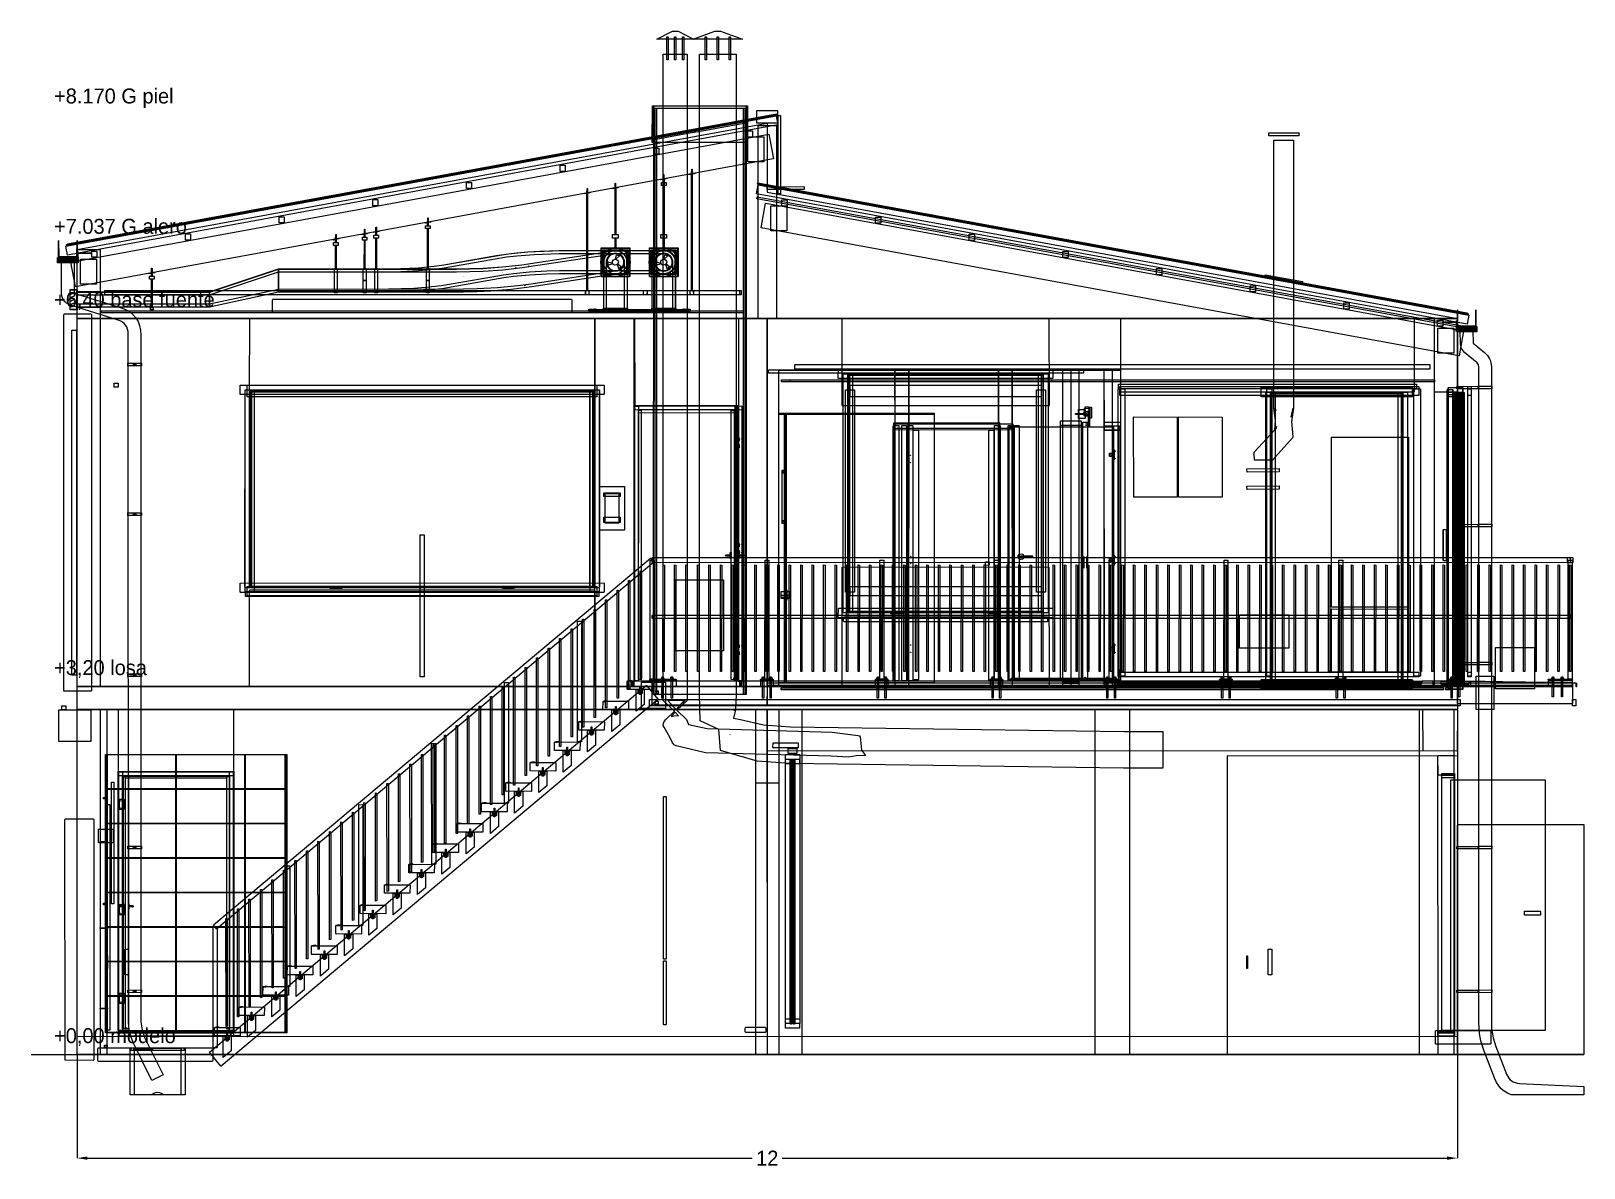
# Model space of a CAD drawing. Header units: metres. Extents: x 359.6 to 413.1, y -1 to 8.9.
# Drawn here: x 399.6 to 413.1, y -0.99 to 8.9 of the extents above; entities that cross this region are included whole.
import ezdxf

# ---------------------------------------------------------------- set-up
doc = ezdxf.new("R2010")
doc.units = ezdxf.units.M
for name, color, linetype in [('COTAS', 4, 'Continuous'), ('TEXTOS', 7, 'Continuous'), ('VISTA', 8, 'Continuous')]:
    doc.layers.add(name, color=color, linetype=linetype)
doc.dimstyles.get("Standard").update_dxf_attribs({"dimtxt": 2.5, "dimasz": 2.5, "dimexe": 1.25, "dimexo": 0.625, "dimtad": 1, "dimcen": 2.5, "dimazin": 3, "dimtfac": 1, "dimtmove": 0, "dimatfit": 3})

msp = doc.modelspace()

# ---------------------------------------------------------------- texts
at = {"layer": 'TEXTOS'}
for s, p in [('+8.170 G piel', (399.8, 8.270327)), ('+7.037 G alero', (399.8, 7.137082)), ('+6,40 base fuente', (399.8, 6.5)), ('+3,20 losa', (399.8, 3.3)), ('+0,00 modelo', (399.8, 0.1))]:
    msp.add_text(s, height=0.13, dxfattribs=at).set_placement(p)

# ---------------------------------------------------------------- blocks, each defined once
blk = doc.blocks.new('_CLOSEDFILLED')
at = {"color": 0, "linetype": 'BYBLOCK'}
blk.add_solid([(-1, 0.16), (0, 0), (-1, -0.16)], dxfattribs=at)
blk = doc.blocks.new('*D2')
for p, q in [((400, 0), (400, -0.9)), ((412, 0), (412, -0.9)), ((400.09, -0.9), (405.87, -0.9)), ((406.13, -0.9), (411.91, -0.9))]:
    blk.add_line(p, q)
at = {"layer": 'Defpoints'}
for p in [(400, 0), (412, 0), (400, -0.9)]:
    blk.add_point(p, dxfattribs=at)
at = {"layer": 'COTAS', "xscale": 0.09, "yscale": 0.09, "rotation": 180}
blk.add_blockref('_CLOSEDFILLED', (400, -0.9), dxfattribs=at)
at = {"layer": 'COTAS', "xscale": 0.09, "yscale": 0.09}
blk.add_blockref('_CLOSEDFILLED', (412, -0.9), dxfattribs=at)
at = {"layer": 'COTAS', "insert": (406, -0.9), "char_height": 0.13, "attachment_point": 5}
blk.add_mtext('12', dxfattribs=at)

# ---------------------------------------------------------------- dimensions: what is measured, and where the dimension line sits
at = {"layer": 'COTAS'}
dim = msp.add_linear_dim(base=(400, -0.9), p1=(400, 0), p2=(412, 0), dimstyle='Standard', override={"dimtxt": 0.13, "dimasz": 0.09}, dxfattribs=at)
dim.commit()
dim.dimension.update_dxf_attribs({"geometry": '*D2', "text_midpoint": (406, -0.9)})

# ---------------------------------------------------------------- linework, layer by layer
at = {"layer": 'VISTA'}
msp.add_line((399.6, 0), (413.1, 0), dxfattribs=at)
for points in [[(405.225, 8.9), (405.36, 8.83), (405.04, 8.83), (405.175, 8.9), (405.225, 8.9)], [(405.137801, 8.85), (405.137801, 8.65), (405.125801, 8.65), (405.126094, 8.85), (405.137801, 8.85)], [(405.206, 8.85), (405.206, 8.65), (405.194, 8.65), (405.194293, 8.85), (405.206, 8.85)], [(405.274199, 8.85), (405.274199, 8.65), (405.262199, 8.65), (405.262493, 8.85), (405.274199, 8.85)], [(405.595, 8.9), (405.785, 8.83), (405.355, 8.83), (405.545, 8.9), (405.595, 8.9)], [(405.472077, 8.85), (405.472077, 8.65), (405.460077, 8.65), (405.460371, 8.85), (405.472077, 8.85)], [(405.576, 8.85), (405.576, 8.65), (405.564, 8.65), (405.564294, 8.85), (405.576, 8.85)], [(405.679923, 8.85), (405.679923, 8.65), (405.667923, 8.65), (405.668217, 8.85), (405.679923, 8.85)], [(405.154861, 2.753927), (405.102987, 2.846002), (405.096486, 2.862401), (405.097039, 2.88), (405.104609, 2.897599), (405.118679, 2.913998), (405.193068, 2.985687), (405.095, 3.08), (405.095, 8.7), (405.305, 8.7), (405.305, 3.08), (405.215427, 2.993856), (405.297012, 2.913998), (405.315065, 2.870303), (405.47637, 2.834806), (406.564078, 2.80492), (406.79076, 2.77482), (406.801004, 2.771589), (406.807774, 2.762117), (406.81991, 2.646747), (406.855, 2.6), (406.772582, 2.59903), (406.70924, 2.58518), (406.555922, 2.59508), (405.46363, 2.625194), (405.208122, 2.684138), (405.190421, 2.694052), (405.176779, 2.709824), (405.154861, 2.753927)], [(405.73, 8.7), (405.73, 3.13), (405.722639, 2.997972), (405.706949, 2.925148), (405.767016, 2.914248), (405.967277, 2.867657), (406.203037, 2.849971), (409.101975, 2.809988), (409.44, 2.81), (409.44, 2.49), (409.098025, 2.490012), (406.196962, 2.530029), (405.912724, 2.552343), (405.592983, 2.645752), (405.579212, 2.828046), (405.417361, 2.902028), (405.41, 3.13), (405.41, 8.7), (405.73, 8.7)], [(405.013, 8.249001), (405.012, 7.93), (405.001, 7.931), (405.001293, 8.249707), (405.013, 8.249001)], [(405.824, 8.25), (405.825, 7.931), (405.006, 7.93), (405.005293, 8.249707), (405.824, 8.25)], [(405.829, 8.249001), (405.828, 7.93), (405.817, 7.931), (405.817293, 8.249707), (405.829, 8.249001)], [(406.078751, 8.16954), (399.901701, 7.037082), (399.901557, 7.037868), (406.078751, 8.16954)], [(399.901557, 7.029869), (406.078607, 8.162328), (406.093033, 8.083639), (399.915983, 6.95118), (399.901557, 7.029869)], [(406.080557, 8.180869), (406.082885, 8.179262), (406.084328, 8.171393), (406.082721, 8.169065), (399.919443, 7.039131), (399.917115, 7.040738), (399.915993, 7.050103), (406.080557, 8.180869)], [(406.080557, 8.180869), (406.082885, 8.179262), (406.084328, 8.171393), (406.082721, 8.169065), (399.919443, 7.039131), (399.917115, 7.040738), (399.915993, 7.050103), (406.080557, 8.180869)], [(406.080557, 8.180869), (406.082885, 8.179262), (406.084328, 8.171393), (406.082721, 8.169065), (399.919443, 7.039131), (399.917115, 7.040738), (399.915993, 7.050103), (406.080557, 8.180869)], [(406.080557, 8.180869), (406.082885, 8.179262), (406.084328, 8.171393), (406.082721, 8.169065), (399.919443, 7.039131), (399.917115, 7.040738), (399.915993, 7.050103), (406.080557, 8.180869)], [(406.080557, 8.180869), (406.082885, 8.179262), (406.084328, 8.171393), (406.082721, 8.169065), (399.919443, 7.039131), (399.917115, 7.040738), (399.915993, 7.050103), (406.080557, 8.180869)], [(406.080557, 8.180869), (406.082885, 8.179262), (406.084328, 8.171393), (406.082721, 8.169065), (399.919443, 7.039131), (399.917115, 7.040738), (399.915993, 7.050103), (406.080557, 8.180869)], [(406.080557, 8.180869), (406.082885, 8.179262), (406.084328, 8.171393), (406.082721, 8.169065), (399.919443, 7.039131), (399.917115, 7.040738), (399.915993, 7.050103), (406.080557, 8.180869)], [(406.080557, 8.180869), (406.082885, 8.179262), (406.084328, 8.171393), (406.082721, 8.169065), (399.919443, 7.039131), (399.917115, 7.040738), (399.915993, 7.050103), (406.080557, 8.180869)], [(406.080557, 8.180869), (406.082885, 8.179262), (406.084328, 8.171393), (406.082721, 8.169065), (399.919443, 7.039131), (399.917115, 7.040738), (399.915993, 7.050103), (406.080557, 8.180869)], [(406.080557, 8.180869), (406.082885, 8.179262), (406.084328, 8.171393), (406.082721, 8.169065), (399.919443, 7.039131), (399.917115, 7.040738), (399.915993, 7.050103), (406.080557, 8.180869)], [(406.080557, 8.180869), (406.082885, 8.179262), (406.084328, 8.171393), (406.082721, 8.169065), (399.919443, 7.039131), (399.917115, 7.040738), (399.915993, 7.050103), (406.080557, 8.180869)], [(406.080557, 8.180869), (406.082885, 8.179262), (406.084328, 8.171393), (406.082721, 8.169065), (399.919443, 7.039131), (399.917115, 7.040738), (399.915993, 7.050103), (406.080557, 8.180869)], [(406.080557, 8.180869), (406.082885, 8.179262), (406.084328, 8.171393), (406.082721, 8.169065), (399.919443, 7.039131), (399.917115, 7.040738), (399.915993, 7.050103), (406.080557, 8.180869)], [(406.080557, 8.180869), (406.082885, 8.179262), (406.084328, 8.171393), (406.082721, 8.169065), (399.919443, 7.039131), (399.917115, 7.040738), (399.915993, 7.050103), (406.080557, 8.180869)], [(406.080557, 8.180869), (406.082885, 8.179262), (406.084328, 8.171393), (406.082721, 8.169065), (399.919443, 7.039131), (399.917115, 7.040738), (399.915993, 7.050103), (406.080557, 8.180869)], [(406.080557, 8.180869), (406.082885, 8.179262), (406.084328, 8.171393), (406.082721, 8.169065), (399.919443, 7.039131), (399.917115, 7.040738), (399.915993, 7.050103), (406.080557, 8.180869)], [(406.080557, 8.180869), (406.082885, 8.179262), (406.084328, 8.171393), (406.082721, 8.169065), (399.919443, 7.039131), (399.917115, 7.040738), (399.915993, 7.050103), (406.080557, 8.180869)], [(406.080557, 8.180869), (406.082885, 8.179262), (406.084328, 8.171393), (406.082721, 8.169065), (399.919443, 7.039131), (399.917115, 7.040738), (399.915993, 7.050103), (406.080557, 8.180869)], [(406.080557, 8.180869), (406.082885, 8.179262), (406.084328, 8.171393), (406.082721, 8.169065), (399.919443, 7.039131), (399.917115, 7.040738), (399.915993, 7.050103), (406.080557, 8.180869)], [(406.080557, 8.180869), (406.082885, 8.179262), (406.084328, 8.171393), (406.082721, 8.169065), (399.919443, 7.039131), (399.917115, 7.040738), (399.915993, 7.050103), (406.080557, 8.180869)], [(406.080557, 8.180869), (406.082885, 8.179262), (406.084328, 8.171393), (406.082721, 8.169065), (399.919443, 7.039131), (399.917115, 7.040738), (399.915993, 7.050103), (406.080557, 8.180869)], [(406.080557, 8.180869), (406.082885, 8.179262), (406.084328, 8.171393), (406.082721, 8.169065), (399.919443, 7.039131), (399.917115, 7.040738), (399.915993, 7.050103), (406.080557, 8.180869)], [(406.080557, 8.180869), (406.082885, 8.179262), (406.084328, 8.171393), (406.082721, 8.169065), (399.919443, 7.039131), (399.917115, 7.040738), (399.915993, 7.050103), (406.080557, 8.180869)], [(406.080557, 8.180869), (406.082885, 8.179262), (406.084328, 8.171393), (406.082721, 8.169065), (399.919443, 7.039131), (399.917115, 7.040738), (399.915993, 7.050103), (406.080557, 8.180869)], [(406.080557, 8.180869), (406.082885, 8.179262), (406.084328, 8.171393), (406.082721, 8.169065), (399.919443, 7.039131), (399.917115, 7.040738), (399.915993, 7.050103), (406.080557, 8.180869)], [(406.080557, 8.180869), (406.082885, 8.179262), (406.084328, 8.171393), (406.082721, 8.169065), (399.919443, 7.039131), (399.917115, 7.040738), (399.915993, 7.050103), (406.080557, 8.180869)], [(406.080557, 8.180869), (406.082885, 8.179262), (406.084328, 8.171393), (406.082721, 8.169065), (399.919443, 7.039131), (399.917115, 7.040738), (399.915993, 7.050103), (406.080557, 8.180869)], [(406.080557, 8.180869), (406.082885, 8.179262), (406.084328, 8.171393), (406.082721, 8.169065), (399.919443, 7.039131), (399.917115, 7.040738), (399.915993, 7.050103), (406.080557, 8.180869)], [(406.080557, 8.180869), (406.082885, 8.179262), (406.084328, 8.171393), (406.082721, 8.169065), (399.919443, 7.039131), (399.917115, 7.040738), (399.915993, 7.050103), (406.080557, 8.180869)], [(406.080557, 8.180869), (406.082885, 8.179262), (406.084328, 8.171393), (406.082721, 8.169065), (399.919443, 7.039131), (399.917115, 7.040738), (399.915993, 7.050103), (406.080557, 8.180869)], [(406.080557, 8.180869), (406.082885, 8.179262), (406.084328, 8.171393), (406.082721, 8.169065), (399.919443, 7.039131), (399.917115, 7.040738), (399.915993, 7.050103), (406.080557, 8.180869)], [(406.080557, 8.180869), (406.082885, 8.179262), (406.084328, 8.171393), (406.082721, 8.169065), (399.919443, 7.039131), (399.917115, 7.040738), (399.915993, 7.050103), (406.080557, 8.180869)], [(406.080557, 8.180869), (406.082885, 8.179262), (406.084328, 8.171393), (406.082721, 8.169065), (399.919443, 7.039131), (399.917115, 7.040738), (399.915993, 7.050103), (406.080557, 8.180869)], [(406.080557, 8.180869), (406.082885, 8.179262), (406.084328, 8.171393), (406.082721, 8.169065), (399.919443, 7.039131), (399.917115, 7.040738), (399.915993, 7.050103), (406.080557, 8.180869)], [(406.080557, 8.180869), (406.082885, 8.179262), (406.084328, 8.171393), (406.082721, 8.169065), (399.919443, 7.039131), (399.917115, 7.040738), (399.915993, 7.050103), (406.080557, 8.180869)], [(406.080557, 8.180869), (406.082885, 8.179262), (406.084328, 8.171393), (406.082721, 8.169065), (399.919443, 7.039131), (399.917115, 7.040738), (399.915993, 7.050103), (406.080557, 8.180869)], [(406.080557, 8.180869), (406.082885, 8.179262), (406.084328, 8.171393), (406.082721, 8.169065), (399.919443, 7.039131), (399.917115, 7.040738), (399.915993, 7.050103), (406.080557, 8.180869)], [(406.080557, 8.180869), (406.082885, 8.179262), (406.084328, 8.171393), (406.082721, 8.169065), (399.919443, 7.039131), (399.917115, 7.040738), (399.915993, 7.050103), (406.080557, 8.180869)], [(406.080557, 8.180869), (406.082885, 8.179262), (406.084328, 8.171393), (406.082721, 8.169065), (399.919443, 7.039131), (399.917115, 7.040738), (399.915993, 7.050103), (406.080557, 8.180869)], [(406.080557, 8.180869), (406.082885, 8.179262), (406.084328, 8.171393), (406.082721, 8.169065), (399.919443, 7.039131), (399.917115, 7.040738), (399.915993, 7.050103), (406.080557, 8.180869)], [(406.080557, 8.180869), (406.082885, 8.179262), (406.084328, 8.171393), (406.082721, 8.169065), (399.919443, 7.039131), (399.917115, 7.040738), (399.915993, 7.050103), (406.080557, 8.180869)], [(406.080557, 8.180869), (406.082885, 8.179262), (406.084328, 8.171393), (406.082721, 8.169065), (399.919443, 7.039131), (399.917115, 7.040738), (399.915993, 7.050103), (406.080557, 8.180869)], [(406.080557, 8.180869), (406.082885, 8.179262), (406.084328, 8.171393), (406.082721, 8.169065), (399.919443, 7.039131), (399.917115, 7.040738), (399.915993, 7.050103), (406.080557, 8.180869)], [(406.080557, 8.180869), (406.082885, 8.179262), (406.084328, 8.171393), (406.082721, 8.169065), (399.919443, 7.039131), (399.917115, 7.040738), (399.915993, 7.050103), (406.080557, 8.180869)], [(406.080557, 8.180869), (406.082885, 8.179262), (406.084328, 8.171393), (406.082721, 8.169065), (399.919443, 7.039131), (399.917115, 7.040738), (399.915993, 7.050103), (406.080557, 8.180869)], [(405.0355, 8.23), (405.0375, 8.228), (405.0375, 3.132), (405.0355, 3.13), (405.0145, 3.13), (405.0125, 3.132), (405.013086, 8.229414), (405.0355, 8.23)], [(405.803, 8.23), (405.805, 8.228), (405.805, 3.132), (405.803, 3.13), (405.027, 3.13), (405.025, 3.132), (405.025586, 8.229414), (405.803, 8.23)], [(405.343312, 8.02974), (405.401004, 8.040318), (405.433284, 8.046235), (405.470673, 8.05309), (405.517782, 8.061727), (405.623871, 8.081176), (405.686331, 8.092628), (405.793846, 8.112338), (405.794967, 8.111527), (405.796689, 8.096593), (405.433284, 8.029968), (405.346192, 8.014002), (405.343312, 8.02974)], [(405.8155, 8.23), (405.8175, 8.228), (405.8175, 3.132), (405.8155, 3.13), (405.7945, 3.13), (405.7925, 3.132), (405.793086, 8.229414), (405.8155, 8.23)], [(405.910716, 8.209686), (406.089686, 8.209284), (406.089284, 8.100313), (405.910848, 8.1005), (405.910716, 8.209686)], [(406.114, 8.165), (406.116, 8.163), (406.116, 7.487), (406.114, 7.485), (406.096, 7.485), (406.094, 7.487), (406.094586, 8.164414), (406.114, 8.165)], [(406.012623, 8.004148), (406.014951, 8.002542), (406.053902, 7.790082), (406.052295, 7.787754), (399.987377, 6.675853), (399.985049, 6.677459), (399.946419, 6.891415), (406.012623, 8.004148)], [(406.012623, 8.004148), (406.014951, 8.002542), (406.053902, 7.790082), (406.052295, 7.787754), (399.987377, 6.675853), (399.985049, 6.677459), (399.946419, 6.891415), (406.012623, 8.004148)], [(406.012623, 8.004148), (406.014951, 8.002542), (406.053902, 7.790082), (406.052295, 7.787754), (399.987377, 6.675853), (399.985049, 6.677459), (399.946419, 6.891415), (406.012623, 8.004148)], [(406.012623, 8.004148), (406.014951, 8.002542), (406.053902, 7.790082), (406.052295, 7.787754), (399.987377, 6.675853), (399.985049, 6.677459), (399.946419, 6.891415), (406.012623, 8.004148)], [(406.012623, 8.004148), (406.014951, 8.002542), (406.053902, 7.790082), (406.052295, 7.787754), (399.987377, 6.675853), (399.985049, 6.677459), (399.946419, 6.891415), (406.012623, 8.004148)], [(406.012623, 8.004148), (406.014951, 8.002542), (406.053902, 7.790082), (406.052295, 7.787754), (399.987377, 6.675853), (399.985049, 6.677459), (399.946419, 6.891415), (406.012623, 8.004148)], [(406.012623, 8.004148), (406.014951, 8.002542), (406.053902, 7.790082), (406.052295, 7.787754), (399.987377, 6.675853), (399.985049, 6.677459), (399.946419, 6.891415), (406.012623, 8.004148)], [(406.012623, 8.004148), (406.014951, 8.002542), (406.053902, 7.790082), (406.052295, 7.787754), (399.987377, 6.675853), (399.985049, 6.677459), (399.946419, 6.891415), (406.012623, 8.004148)], [(406.012623, 8.004148), (406.014951, 8.002542), (406.053902, 7.790082), (406.052295, 7.787754), (399.987377, 6.675853), (399.985049, 6.677459), (399.946419, 6.891415), (406.012623, 8.004148)], [(406.012623, 8.004148), (406.014951, 8.002542), (406.053902, 7.790082), (406.052295, 7.787754), (399.987377, 6.675853), (399.985049, 6.677459), (399.946419, 6.891415), (406.012623, 8.004148)], [(406.012623, 8.004148), (406.014951, 8.002542), (406.053902, 7.790082), (406.052295, 7.787754), (399.987377, 6.675853), (399.985049, 6.677459), (399.946419, 6.891415), (406.012623, 8.004148)], [(406, 7.5), (412, 6.4), (400, 6.4), (400, 7), (406, 8.1), (406, 7.5)], [(406, 7.5), (412, 6.4), (400, 6.4), (400, 7), (406, 8.1), (406, 7.5)], [(405.02741, 7.971825), (405.199999, 8.003467), (405.369737, 8.034585), (405.373393, 8.020005), (405.030291, 7.956087), (405.026767, 7.971409), (405.02741, 7.971825)], [(405.027462, 7.971537), (405.027462, 7.971537), (405.027462, 7.971537), (405.027462, 7.971537)], [(405.278236, 8.01781), (405.278236, 8.01781), (405.278236, 8.01781), (405.278236, 8.01781)], [(405.470674, 8.05309), (405.470674, 8.05309), (405.470673, 8.05309), (405.470674, 8.05309)], [(405.68633, 8.092627), (405.68633, 8.092627), (405.686331, 8.092628), (405.68633, 8.092627)], [(405.706717, 8.080098), (405.706717, 8.080098), (405.706717, 8.080098), (405.706717, 8.080098)], [(405.871914, 8.032414), (405.871914, 7.978586), (405.828086, 7.978586), (405.828086, 8.032414), (405.871914, 8.032414)], [(405.969414, 7.981081), (405.969414, 7.762252), (405.830586, 7.762252), (405.830586, 7.981081), (405.969414, 7.981081)], [(406.078, 8.08), (406.08, 8.078), (406.08, 6.402), (406.078, 6.4), (405.922, 6.4), (405.92, 6.402), (405.920586, 8.079414), (406.078, 8.08)], [(410.62, 8.015001), (410.62, 7.99), (410.36, 7.99), (410.36, 8.015001), (410.62, 8.015001)], [(405.057628, 7.883129), (405.057628, 7.8293), (405.0138, 7.8293), (405.0138, 7.883129), (405.057628, 7.883129)], [(410.236456, 5.17), (410.231682, 5.230379), (410.233997, 5.237206), (410.411655, 5.433924), (410.4196, 5.514977), (410.405, 5.62), (410.405, 7.95), (410.575, 7.95), (410.575, 5.62), (410.558828, 5.503676), (410.5688, 5.370718), (410.566593, 5.364137), (410.392467, 5.17), (410.236456, 5.17)], [(404.243342, 7.733843), (404.243342, 7.680015), (404.199514, 7.680015), (404.199514, 7.733843), (404.243342, 7.733843)], [(405.347, 7.698083), (405.347, 7.655084), (405.343, 7.655084), (405.343337, 7.698083), (405.347, 7.698083)], [(405.347, 7.698083), (405.347, 7.655084), (405.343, 7.655084), (405.343337, 7.698083), (405.347, 7.698083)], [(405.347, 7.698083), (405.347, 7.655084), (405.343, 7.655084), (405.343337, 7.698083), (405.347, 7.698083)], [(405.347, 7.698083), (405.347, 7.655084), (405.343, 7.655084), (405.343337, 7.698083), (405.347, 7.698083)], [(403.429057, 7.584557), (403.429057, 7.530729), (403.385229, 7.530729), (403.385229, 7.584557), (403.429057, 7.584557)], [(404.682, 7.576167), (404.682, 7.533167), (404.678, 7.533167), (404.678337, 7.576167), (404.682, 7.576167)], [(404.682, 7.576167), (404.682, 7.533167), (404.678, 7.533167), (404.678337, 7.576167), (404.682, 7.576167)], [(404.682, 7.576167), (404.682, 7.533167), (404.678, 7.533167), (404.678337, 7.576167), (404.682, 7.576167)], [(404.682, 7.576167), (404.682, 7.533167), (404.678, 7.533167), (404.678337, 7.576167), (404.682, 7.576167)], [(405.099085, 7.612999), (405.125, 7.61775), (405.125, 7.61475), (405.075, 7.605584), (405.075, 7.608583), (405.099085, 7.612999)], [(405.099085, 7.612999), (405.125, 7.61775), (405.125, 7.61475), (405.075, 7.605584), (405.075, 7.608583), (405.099085, 7.612999)], [(405.099085, 7.612999), (405.125, 7.61775), (405.125, 7.61475), (405.075, 7.605584), (405.075, 7.608583), (405.099085, 7.612999)], [(405.099085, 7.612999), (405.125, 7.61775), (405.125, 7.61475), (405.075, 7.605584), (405.075, 7.608583), (405.099085, 7.612999)], [(405.08, 7.583167), (405.12, 7.583167), (405.12, 7.558167), (405.08, 7.558167), (405.08, 7.583167)], [(405.103, 7.610167), (405.103, 7.585166), (405.097, 7.585166), (405.097506, 7.610167), (405.103, 7.610167)], [(405.103, 7.610167), (405.103, 7.585166), (405.097, 7.585166), (405.097506, 7.610167), (405.103, 7.610167)], [(405.103, 7.610167), (405.103, 7.13), (405.097, 7.13), (405.097506, 7.610167), (405.103, 7.610167)], [(405.103, 7.610167), (405.103, 7.13), (405.097, 7.13), (405.097506, 7.610167), (405.103, 7.610167)], [(405.102, 7.653167), (405.102, 7.610167), (405.098, 7.610167), (405.098337, 7.653167), (405.102, 7.653167)], [(405.102, 7.653167), (405.102, 7.610167), (405.098, 7.610167), (405.098337, 7.653167), (405.102, 7.653167)], [(405.102, 7.653167), (405.102, 7.610167), (405.098, 7.610167), (405.098337, 7.653167), (405.102, 7.653167)], [(405.102, 7.653167), (405.102, 7.610167), (405.098, 7.610167), (405.098337, 7.653167), (405.102, 7.653167)], [(405.102, 7.653167), (405.102, 7.610167), (405.098, 7.610167), (405.098337, 7.653167), (405.102, 7.653167)], [(405.102, 7.653167), (405.102, 7.610167), (405.098, 7.610167), (405.098337, 7.653167), (405.102, 7.653167)], [(405.102, 7.653167), (405.102, 7.610167), (405.098, 7.610167), (405.098337, 7.653167), (405.102, 7.653167)], [(405.102, 7.653167), (405.102, 7.610167), (405.098, 7.610167), (405.098337, 7.653167), (405.102, 7.653167)], [(405.346222, 7.658308), (405.37, 7.662667), (405.37, 7.659667), (405.32, 7.6505), (405.32, 7.6535), (405.346222, 7.658308)], [(405.346222, 7.658308), (405.37, 7.662667), (405.37, 7.659667), (405.32, 7.6505), (405.32, 7.6535), (405.346222, 7.658308)], [(405.348, 7.655084), (405.348, 6.645), (405.342, 6.645), (405.342505, 7.655084), (405.348, 7.655084)], [(405.348, 7.655084), (405.348, 6.645), (405.342, 6.645), (405.342505, 7.655084), (405.348, 7.655084)], [(405.906967, 7.483639), (405.921393, 7.562328), (412.098443, 6.429869), (412.084017, 6.35118), (405.906967, 7.483639)], [(405.919443, 7.580869), (412.082722, 6.450935), (412.084328, 6.448607), (412.082886, 6.440738), (412.080557, 6.439131), (405.917279, 7.569066), (405.915672, 7.571393), (405.917115, 7.579262), (405.919443, 7.580869)], [(405.919443, 7.580869), (412.082722, 6.450935), (412.084328, 6.448607), (412.082886, 6.440738), (412.080557, 6.439131), (405.917279, 7.569066), (405.915672, 7.571393), (405.917115, 7.579262), (405.919443, 7.580869)], [(405.919443, 7.580869), (412.082722, 6.450935), (412.084328, 6.448607), (412.082886, 6.440738), (412.080557, 6.439131), (405.917279, 7.569066), (405.915672, 7.571393), (405.917115, 7.579262), (405.919443, 7.580869)], [(405.919443, 7.580869), (412.082722, 6.450935), (412.084328, 6.448607), (412.082886, 6.440738), (412.080557, 6.439131), (405.917279, 7.569066), (405.915672, 7.571393), (405.917115, 7.579262), (405.919443, 7.580869)], [(405.919443, 7.580869), (412.082722, 6.450935), (412.084328, 6.448607), (412.082886, 6.440738), (412.080557, 6.439131), (405.917279, 7.569066), (405.915672, 7.571393), (405.917115, 7.579262), (405.919443, 7.580869)], [(405.919443, 7.580869), (412.082722, 6.450935), (412.084328, 6.448607), (412.082886, 6.440738), (412.080557, 6.439131), (405.917279, 7.569066), (405.915672, 7.571393), (405.917115, 7.579262), (405.919443, 7.580869)], [(405.919443, 7.580869), (412.082722, 6.450935), (412.084328, 6.448607), (412.082886, 6.440738), (412.080557, 6.439131), (405.917279, 7.569066), (405.915672, 7.571393), (405.917115, 7.579262), (405.919443, 7.580869)], [(405.919443, 7.580869), (412.082722, 6.450935), (412.084328, 6.448607), (412.082886, 6.440738), (412.080557, 6.439131), (405.917279, 7.569066), (405.915672, 7.571393), (405.917115, 7.579262), (405.919443, 7.580869)], [(405.919443, 7.580869), (412.082722, 6.450935), (412.084328, 6.448607), (412.082886, 6.440738), (412.080557, 6.439131), (405.917279, 7.569066), (405.915672, 7.571393), (405.917115, 7.579262), (405.919443, 7.580869)], [(405.919443, 7.580869), (412.082722, 6.450935), (412.084328, 6.448607), (412.082886, 6.440738), (412.080557, 6.439131), (405.917279, 7.569066), (405.915672, 7.571393), (405.917115, 7.579262), (405.919443, 7.580869)], [(405.919443, 7.580869), (412.082722, 6.450935), (412.084328, 6.448607), (412.082886, 6.440738), (412.080557, 6.439131), (405.917279, 7.569066), (405.915672, 7.571393), (405.917115, 7.579262), (405.919443, 7.580869)], [(405.919443, 7.580869), (412.082722, 6.450935), (412.084328, 6.448607), (412.082886, 6.440738), (412.080557, 6.439131), (405.917279, 7.569066), (405.915672, 7.571393), (405.917115, 7.579262), (405.919443, 7.580869)], [(405.919443, 7.580869), (412.082722, 6.450935), (412.084328, 6.448607), (412.082886, 6.440738), (412.080557, 6.439131), (405.917279, 7.569066), (405.915672, 7.571393), (405.917115, 7.579262), (405.919443, 7.580869)], [(405.919443, 7.580869), (412.082722, 6.450935), (412.084328, 6.448607), (412.082886, 6.440738), (412.080557, 6.439131), (405.917279, 7.569066), (405.915672, 7.571393), (405.917115, 7.579262), (405.919443, 7.580869)], [(405.919443, 7.580869), (412.082722, 6.450935), (412.084328, 6.448607), (412.082886, 6.440738), (412.080557, 6.439131), (405.917279, 7.569066), (405.915672, 7.571393), (405.917115, 7.579262), (405.919443, 7.580869)], [(405.919443, 7.580869), (412.082722, 6.450935), (412.084328, 6.448607), (412.082886, 6.440738), (412.080557, 6.439131), (405.917279, 7.569066), (405.915672, 7.571393), (405.917115, 7.579262), (405.919443, 7.580869)], [(405.919443, 7.580869), (412.082722, 6.450935), (412.084328, 6.448607), (412.082886, 6.440738), (412.080557, 6.439131), (405.917279, 7.569066), (405.915672, 7.571393), (405.917115, 7.579262), (405.919443, 7.580869)], [(405.919443, 7.580869), (412.082722, 6.450935), (412.084328, 6.448607), (412.082886, 6.440738), (412.080557, 6.439131), (405.917279, 7.569066), (405.915672, 7.571393), (405.917115, 7.579262), (405.919443, 7.580869)], [(405.919443, 7.580869), (412.082722, 6.450935), (412.084328, 6.448607), (412.082886, 6.440738), (412.080557, 6.439131), (405.917279, 7.569066), (405.915672, 7.571393), (405.917115, 7.579262), (405.919443, 7.580869)], [(405.919443, 7.580869), (412.082722, 6.450935), (412.084328, 6.448607), (412.082886, 6.440738), (412.080557, 6.439131), (405.917279, 7.569066), (405.915672, 7.571393), (405.917115, 7.579262), (405.919443, 7.580869)], [(405.919443, 7.580869), (412.082722, 6.450935), (412.084328, 6.448607), (412.082886, 6.440738), (412.080557, 6.439131), (405.917279, 7.569066), (405.915672, 7.571393), (405.917115, 7.579262), (405.919443, 7.580869)], [(405.919443, 7.580869), (412.082722, 6.450935), (412.084328, 6.448607), (412.082886, 6.440738), (412.080557, 6.439131), (405.917279, 7.569066), (405.915672, 7.571393), (405.917115, 7.579262), (405.919443, 7.580869)], [(405.919443, 7.580869), (412.082722, 6.450935), (412.084328, 6.448607), (412.082886, 6.440738), (412.080557, 6.439131), (405.917279, 7.569066), (405.915672, 7.571393), (405.917115, 7.579262), (405.919443, 7.580869)], [(405.919443, 7.580869), (412.082722, 6.450935), (412.084328, 6.448607), (412.082886, 6.440738), (412.080557, 6.439131), (405.917279, 7.569066), (405.915672, 7.571393), (405.917115, 7.579262), (405.919443, 7.580869)], [(405.919443, 7.580869), (412.082722, 6.450935), (412.084328, 6.448607), (412.082886, 6.440738), (412.080557, 6.439131), (405.917279, 7.569066), (405.915672, 7.571393), (405.917115, 7.579262), (405.919443, 7.580869)], [(405.919443, 7.580869), (412.082722, 6.450935), (412.084328, 6.448607), (412.082886, 6.440738), (412.080557, 6.439131), (405.917279, 7.569066), (405.915672, 7.571393), (405.917115, 7.579262), (405.919443, 7.580869)], [(405.919443, 7.580869), (412.082722, 6.450935), (412.084328, 6.448607), (412.082886, 6.440738), (412.080557, 6.439131), (405.917279, 7.569066), (405.915672, 7.571393), (405.917115, 7.579262), (405.919443, 7.580869)], [(405.919443, 7.580869), (412.082722, 6.450935), (412.084328, 6.448607), (412.082886, 6.440738), (412.080557, 6.439131), (405.917279, 7.569066), (405.915672, 7.571393), (405.917115, 7.579262), (405.919443, 7.580869)], [(405.919443, 7.580869), (412.082722, 6.450935), (412.084328, 6.448607), (412.082886, 6.440738), (412.080557, 6.439131), (405.917279, 7.569066), (405.915672, 7.571393), (405.917115, 7.579262), (405.919443, 7.580869)], [(405.919443, 7.580869), (412.082722, 6.450935), (412.084328, 6.448607), (412.082886, 6.440738), (412.080557, 6.439131), (405.917279, 7.569066), (405.915672, 7.571393), (405.917115, 7.579262), (405.919443, 7.580869)], [(405.919443, 7.580869), (412.082722, 6.450935), (412.084328, 6.448607), (412.082886, 6.440738), (412.080557, 6.439131), (405.917279, 7.569066), (405.915672, 7.571393), (405.917115, 7.579262), (405.919443, 7.580869)], [(405.919443, 7.580869), (412.082722, 6.450935), (412.084328, 6.448607), (412.082886, 6.440738), (412.080557, 6.439131), (405.917279, 7.569066), (405.915672, 7.571393), (405.917115, 7.579262), (405.919443, 7.580869)], [(405.919443, 7.580869), (412.082722, 6.450935), (412.084328, 6.448607), (412.082886, 6.440738), (412.080557, 6.439131), (405.917279, 7.569066), (405.915672, 7.571393), (405.917115, 7.579262), (405.919443, 7.580869)], [(405.919443, 7.580869), (412.082722, 6.450935), (412.084328, 6.448607), (412.082886, 6.440738), (412.080557, 6.439131), (405.917279, 7.569066), (405.915672, 7.571393), (405.917115, 7.579262), (405.919443, 7.580869)], [(405.919443, 7.580869), (412.082722, 6.450935), (412.084328, 6.448607), (412.082886, 6.440738), (412.080557, 6.439131), (405.917279, 7.569066), (405.915672, 7.571393), (405.917115, 7.579262), (405.919443, 7.580869)], [(405.919443, 7.580869), (412.082722, 6.450935), (412.084328, 6.448607), (412.082886, 6.440738), (412.080557, 6.439131), (405.917279, 7.569066), (405.915672, 7.571393), (405.917115, 7.579262), (405.919443, 7.580869)], [(405.919443, 7.580869), (412.082722, 6.450935), (412.084328, 6.448607), (412.082886, 6.440738), (412.080557, 6.439131), (405.917279, 7.569066), (405.915672, 7.571393), (405.917115, 7.579262), (405.919443, 7.580869)], [(405.919443, 7.580869), (412.082722, 6.450935), (412.084328, 6.448607), (412.082886, 6.440738), (412.080557, 6.439131), (405.917279, 7.569066), (405.915672, 7.571393), (405.917115, 7.579262), (405.919443, 7.580869)], [(405.919443, 7.580869), (412.082722, 6.450935), (412.084328, 6.448607), (412.082886, 6.440738), (412.080557, 6.439131), (405.917279, 7.569066), (405.915672, 7.571393), (405.917115, 7.579262), (405.919443, 7.580869)], [(405.919443, 7.580869), (412.082722, 6.450935), (412.084328, 6.448607), (412.082886, 6.440738), (412.080557, 6.439131), (405.917279, 7.569066), (405.915672, 7.571393), (405.917115, 7.579262), (405.919443, 7.580869)], [(405.919443, 7.580869), (412.082722, 6.450935), (412.084328, 6.448607), (412.082886, 6.440738), (412.080557, 6.439131), (405.917279, 7.569066), (405.915672, 7.571393), (405.917115, 7.579262), (405.919443, 7.580869)], [(405.919443, 7.580869), (412.082722, 6.450935), (412.084328, 6.448607), (412.082886, 6.440738), (412.080557, 6.439131), (405.917279, 7.569066), (405.915672, 7.571393), (405.917115, 7.579262), (405.919443, 7.580869)], [(405.919443, 7.580869), (412.082722, 6.450935), (412.084328, 6.448607), (412.082886, 6.440738), (412.080557, 6.439131), (405.917279, 7.569066), (405.915672, 7.571393), (405.917115, 7.579262), (405.919443, 7.580869)], [(405.919443, 7.580869), (412.082722, 6.450935), (412.084328, 6.448607), (412.082886, 6.440738), (412.080557, 6.439131), (405.917279, 7.569066), (405.915672, 7.571393), (405.917115, 7.579262), (405.919443, 7.580869)], [(405.919443, 7.580869), (412.082722, 6.450935), (412.084328, 6.448607), (412.082886, 6.440738), (412.080557, 6.439131), (405.917279, 7.569066), (405.915672, 7.571393), (405.917115, 7.579262), (405.919443, 7.580869)], [(405.921249, 7.569541), (405.921393, 7.570328), (412.098299, 6.437082), (405.921249, 7.569541)], [(402.614771, 7.435271), (402.614771, 7.381443), (402.570943, 7.381443), (402.570943, 7.435271), (402.614771, 7.435271)], [(404.435842, 7.491405), (404.46, 7.495833), (404.46, 7.492834), (404.41, 7.483667), (404.41, 7.486667), (404.435842, 7.491405)], [(404.435842, 7.491405), (404.46, 7.495833), (404.46, 7.492834), (404.41, 7.483667), (404.41, 7.486667), (404.435842, 7.491405)], [(404.438, 7.48825), (404.438, 6.645), (404.432, 6.645), (404.432506, 7.48825), (404.438, 7.48825)], [(404.438, 7.48825), (404.438, 6.645), (404.432, 6.645), (404.432506, 7.48825), (404.438, 7.48825)], [(404.437, 7.53125), (404.437, 7.48825), (404.433, 7.48825), (404.433337, 7.53125), (404.437, 7.53125)], [(404.437, 7.53125), (404.437, 7.48825), (404.433, 7.48825), (404.433337, 7.53125), (404.437, 7.53125)], [(404.437, 7.53125), (404.437, 7.48825), (404.433, 7.48825), (404.433337, 7.53125), (404.437, 7.53125)], [(404.437, 7.53125), (404.437, 7.48825), (404.433, 7.48825), (404.433337, 7.53125), (404.437, 7.53125)], [(404.678444, 7.535882), (404.705, 7.54075), (404.705, 7.53775), (404.655, 7.528584), (404.655, 7.531583), (404.678444, 7.535882)], [(404.678444, 7.535882), (404.705, 7.54075), (404.705, 7.53775), (404.655, 7.528584), (404.655, 7.531583), (404.678444, 7.535882)], [(404.683, 7.533167), (404.683, 7.13), (404.677, 7.13), (404.677505, 7.533167), (404.683, 7.533167)], [(404.683, 7.533167), (404.683, 7.13), (404.677, 7.13), (404.677505, 7.533167), (404.683, 7.533167)], [(405.103, 7.558167), (405.103, 6.995), (405.097, 6.995), (405.097506, 7.558167), (405.103, 7.558167)], [(405.909888, 7.442574), (405.913062, 7.459885), (412.090112, 6.327426), (412.086938, 6.310114), (405.909888, 7.442574)], [(406.318, 7.5475), (406.32, 7.5455), (406.32, 7.5245), (406.318, 7.5225), (406.002, 7.5225), (406, 7.5245), (406.000586, 7.546914), (406.318, 7.5475)], [(406.171914, 7.432414), (406.171914, 7.378586), (406.128086, 7.378586), (406.128086, 7.432414), (406.171914, 7.432414)], [(405.987377, 7.404147), (412.052295, 6.292246), (412.053902, 6.289918), (412.014951, 6.077459), (412.012623, 6.075852), (405.947705, 7.187754), (405.946098, 7.190082), (405.985049, 7.402541), (405.987377, 7.404147)], [(405.987377, 7.404147), (412.052295, 6.292246), (412.053902, 6.289918), (412.014951, 6.077459), (412.012623, 6.075852), (405.947705, 7.187754), (405.946098, 7.190082), (405.985049, 7.402541), (405.987377, 7.404147)], [(405.987377, 7.404147), (412.052295, 6.292246), (412.053902, 6.289918), (412.014951, 6.077459), (412.012623, 6.075852), (405.947705, 7.187754), (405.946098, 7.190082), (405.985049, 7.402541), (405.987377, 7.404147)], [(405.987377, 7.404147), (412.052295, 6.292246), (412.053902, 6.289918), (412.014951, 6.077459), (412.012623, 6.075852), (405.947705, 7.187754), (405.946098, 7.190082), (405.985049, 7.402541), (405.987377, 7.404147)], [(405.987377, 7.404147), (412.052295, 6.292246), (412.053902, 6.289918), (412.014951, 6.077459), (412.012623, 6.075852), (405.947705, 7.187754), (405.946098, 7.190082), (405.985049, 7.402541), (405.987377, 7.404147)], [(405.987377, 7.404147), (412.052295, 6.292246), (412.053902, 6.289918), (412.014951, 6.077459), (412.012623, 6.075852), (405.947705, 7.187754), (405.946098, 7.190082), (405.985049, 7.402541), (405.987377, 7.404147)], [(405.987377, 7.404147), (412.052295, 6.292246), (412.053902, 6.289918), (412.014951, 6.077459), (412.012623, 6.075852), (405.947705, 7.187754), (405.946098, 7.190082), (405.985049, 7.402541), (405.987377, 7.404147)], [(405.987377, 7.404147), (412.052295, 6.292246), (412.053902, 6.289918), (412.014951, 6.077459), (412.012623, 6.075852), (405.947705, 7.187754), (405.946098, 7.190082), (405.985049, 7.402541), (405.987377, 7.404147)], [(405.987377, 7.404147), (412.052295, 6.292246), (412.053902, 6.289918), (412.014951, 6.077459), (412.012623, 6.075852), (405.947705, 7.187754), (405.946098, 7.190082), (405.985049, 7.402541), (405.987377, 7.404147)], [(405.987377, 7.404147), (412.052295, 6.292246), (412.053902, 6.289918), (412.014951, 6.077459), (412.012623, 6.075852), (405.947705, 7.187754), (405.946098, 7.190082), (405.985049, 7.402541), (405.987377, 7.404147)], [(405.987377, 7.404147), (412.052295, 6.292246), (412.053902, 6.289918), (412.014951, 6.077459), (412.012623, 6.075852), (405.947705, 7.187754), (405.946098, 7.190082), (405.985049, 7.402541), (405.987377, 7.404147)], [(406.169414, 7.381081), (406.169414, 7.162252), (406.030586, 7.162252), (406.030586, 7.381081), (406.169414, 7.381081)], [(401.800486, 7.285985), (401.800486, 7.232157), (401.756657, 7.232157), (401.756657, 7.285985), (401.800486, 7.285985)], [(402.502, 7.1765), (402.502, 7.133501), (402.498, 7.133501), (402.498337, 7.1765), (402.502, 7.1765)], [(402.502, 7.1765), (402.502, 7.133501), (402.498, 7.133501), (402.498337, 7.1765), (402.502, 7.1765)], [(402.502, 7.1765), (402.502, 7.133501), (402.498, 7.133501), (402.498337, 7.1765), (402.502, 7.1765)], [(402.502, 7.1765), (402.502, 7.133501), (402.498, 7.133501), (402.498337, 7.1765), (402.502, 7.1765)], [(402.598778, 7.15461), (402.625, 7.159417), (402.625, 7.156417), (402.575, 7.147251), (402.575, 7.15025), (402.598778, 7.15461)], [(402.598778, 7.15461), (402.625, 7.159417), (402.625, 7.156417), (402.575, 7.147251), (402.575, 7.15025), (402.598778, 7.15461)], [(402.602, 7.194833), (402.602, 7.151834), (402.598, 7.151834), (402.598337, 7.194833), (402.602, 7.194833)], [(402.602, 7.194833), (402.602, 7.151834), (402.598, 7.151834), (402.598337, 7.194833), (402.602, 7.194833)], [(402.602, 7.194833), (402.602, 7.151834), (402.598, 7.151834), (402.598337, 7.194833), (402.602, 7.194833)], [(402.602, 7.194833), (402.602, 7.151834), (402.598, 7.151834), (402.598337, 7.194833), (402.602, 7.194833)], [(403.051829, 7.237669), (403.075, 7.241917), (403.075, 7.238917), (403.025, 7.22975), (403.025, 7.23275), (403.051829, 7.237669)], [(403.051829, 7.237669), (403.075, 7.241917), (403.075, 7.238917), (403.025, 7.22975), (403.025, 7.23275), (403.051829, 7.237669)], [(403.03, 7.207333), (403.07, 7.207333), (403.07, 7.182333), (403.03, 7.182333), (403.03, 7.207333)], [(403.053, 7.234334), (403.053, 7.207333), (403.047, 7.207333), (403.047506, 7.234334), (403.053, 7.234334)], [(403.053, 7.234334), (403.053, 7.207333), (403.047, 7.207333), (403.047506, 7.234334), (403.053, 7.234334)], [(403.053, 7.182333), (403.053, 6.835), (403.047, 6.835), (403.047506, 7.182333), (403.053, 7.182333)], [(403.052, 7.277333), (403.052, 7.234334), (403.048, 7.234334), (403.048337, 7.277333), (403.052, 7.277333)], [(403.052, 7.277333), (403.052, 7.234334), (403.048, 7.234334), (403.048337, 7.277333), (403.052, 7.277333)], [(403.052, 7.277333), (403.052, 7.234334), (403.048, 7.234334), (403.048337, 7.277333), (403.052, 7.277333)], [(403.052, 7.277333), (403.052, 7.234334), (403.048, 7.234334), (403.048337, 7.277333), (403.052, 7.277333)], [(406.9862, 7.283128), (406.9862, 7.2293), (406.942372, 7.2293), (406.942372, 7.283128), (406.9862, 7.283128)], [(399.84, 6.895), (399.84, 7.077625), (399.8412, 6.938825), (399.9988, 6.938825), (400, 7.077625), (400, 6.895), (399.84, 6.895)], [(400.9862, 7.1367), (400.9862, 7.082871), (400.942371, 7.082871), (400.942371, 7.1367), (400.9862, 7.1367)], [(402.249085, 7.090499), (402.275, 7.09525), (402.275, 7.09225), (402.225, 7.083084), (402.225, 7.086083), (402.249085, 7.090499)], [(402.249085, 7.090499), (402.275, 7.09525), (402.275, 7.09225), (402.225, 7.083084), (402.225, 7.086083), (402.249085, 7.090499)], [(402.23, 7.060667), (402.27, 7.060667), (402.27, 7.035667), (402.23, 7.035667), (402.23, 7.060667)], [(402.253, 7.087667), (402.253, 7.060667), (402.247, 7.060667), (402.247506, 7.087667), (402.253, 7.087667)], [(402.253, 7.087667), (402.253, 7.060667), (402.247, 7.060667), (402.247506, 7.087667), (402.253, 7.087667)], [(402.253, 7.035667), (402.253, 6.835), (402.247, 6.835), (402.247506, 7.035667), (402.253, 7.035667)], [(402.252, 7.130667), (402.252, 7.087667), (402.248, 7.087667), (402.248337, 7.130667), (402.252, 7.130667)], [(402.252, 7.130667), (402.252, 7.087667), (402.248, 7.087667), (402.248337, 7.130667), (402.252, 7.130667)], [(402.252, 7.130667), (402.252, 7.087667), (402.248, 7.087667), (402.248337, 7.130667), (402.252, 7.130667)], [(402.252, 7.130667), (402.252, 7.087667), (402.248, 7.087667), (402.248337, 7.130667), (402.252, 7.130667)], [(402.501556, 7.136786), (402.525, 7.141084), (402.525, 7.138084), (402.475, 7.128917), (402.475, 7.131917), (402.501556, 7.136786)], [(402.501556, 7.136786), (402.525, 7.141084), (402.525, 7.138084), (402.475, 7.128917), (402.475, 7.131917), (402.501556, 7.136786)], [(402.48, 7.1065), (402.52, 7.1065), (402.52, 7.081501), (402.48, 7.081501), (402.48, 7.1065)], [(402.503, 7.133501), (402.503, 7.1065), (402.497, 7.1065), (402.497506, 7.133501), (402.503, 7.133501)], [(402.503, 7.133501), (402.503, 7.1065), (402.497, 7.1065), (402.497506, 7.133501), (402.503, 7.133501)], [(402.503, 7.081501), (402.503, 6.835), (402.497, 6.835), (402.497506, 7.081501), (402.503, 7.081501)], [(402.58, 7.124833), (402.62, 7.124833), (402.62, 7.099833), (402.58, 7.099833), (402.58, 7.124833)], [(402.603, 7.151834), (402.603, 7.124833), (402.597, 7.124833), (402.597506, 7.151834), (402.603, 7.151834)], [(402.603, 7.151834), (402.603, 7.124833), (402.597, 7.124833), (402.597506, 7.151834), (402.603, 7.151834)], [(402.603, 7.099833), (402.603, 6.835), (402.597, 6.835), (402.597506, 7.099833), (402.603, 7.099833)], [(404.655, 7.13), (404.705, 7.13), (404.705, 7.1), (404.655, 7.1), (404.655, 7.13)], [(404.686, 7.022), (404.686, 7.017), (404.674, 7.017), (404.674, 7.022), (404.686, 7.022)], [(404.686, 7.022), (404.686, 7.017), (404.674, 7.017), (404.674, 7.022), (404.686, 7.022)], [(404.683, 7.1), (404.683, 7.015), (404.677, 7.015), (404.677505, 7.1), (404.683, 7.1)], [(404.683, 7.1), (404.683, 7.015), (404.677, 7.015), (404.677505, 7.1), (404.683, 7.1)], [(404.683, 7.1), (404.683, 7.017), (404.677, 7.017), (404.677505, 7.1), (404.683, 7.1)], [(404.683, 7.1), (404.683, 7.017), (404.677, 7.017), (404.677505, 7.1), (404.683, 7.1)], [(405.075, 7.13), (405.125, 7.13), (405.125, 7.1), (405.075, 7.1), (405.075, 7.13)], [(405.106, 7.022), (405.106, 7.017), (405.094, 7.017), (405.094, 7.022), (405.106, 7.022)], [(405.106, 7.022), (405.106, 7.017), (405.094, 7.017), (405.094, 7.022), (405.106, 7.022)], [(405.103, 7.1), (405.103, 7.015), (405.097, 7.015), (405.097506, 7.1), (405.103, 7.1)], [(405.103, 7.1), (405.103, 7.015), (405.097, 7.015), (405.097506, 7.1), (405.103, 7.1)], [(405.103, 7.1), (405.103, 7.017), (405.097, 7.017), (405.097506, 7.1), (405.103, 7.1)], [(405.103, 7.1), (405.103, 7.017), (405.097, 7.017), (405.097506, 7.1), (405.103, 7.1)], [(407.800486, 7.133842), (407.800486, 7.080014), (407.756658, 7.080014), (407.756658, 7.133842), (407.800486, 7.133842)], [(400.009, 6.93275), (400.01, 6.92575), (399.831, 6.92475), (399.830293, 6.932457), (400.009, 6.93275)], [(400.009, 6.928), (400.01, 6.921), (399.831, 6.92), (399.830293, 6.927707), (400.009, 6.928)], [(400.009, 6.922), (400.01, 6.915), (399.831, 6.914), (399.830293, 6.921707), (400.009, 6.922)], [(400.009, 6.916), (400.01, 6.909), (399.831, 6.908), (399.830293, 6.915707), (400.009, 6.916)], [(400.009, 6.91), (400.01, 6.903), (399.831, 6.902), (399.830293, 6.909707), (400.009, 6.91)], [(400.009, 6.904), (400.01, 6.897), (399.831, 6.896), (399.830293, 6.903707), (400.009, 6.904)], [(400.009, 6.898), (400.01, 6.891), (399.831, 6.89), (399.830293, 6.897707), (400.009, 6.898)], [(400.009, 6.892), (400.01, 6.885), (399.831, 6.884), (399.830293, 6.891707), (400.009, 6.892)], [(399.84, 6.9355), (400, 6.9355), (400, 6.93275), (399.84, 6.93275), (399.84, 6.9355)], [(399.84, 6.932), (400, 6.932), (400, 6.928), (399.84, 6.928), (399.84, 6.932)], [(399.84, 6.926), (400, 6.926), (400, 6.922), (399.84, 6.922), (399.84, 6.926)], [(399.84, 6.92), (400, 6.92), (400, 6.916), (399.84, 6.916), (399.84, 6.92)], [(399.84, 6.914), (400, 6.914), (400, 6.91), (399.84, 6.91), (399.84, 6.914)], [(399.84, 6.908), (400, 6.908), (400, 6.904), (399.84, 6.904), (399.84, 6.908)], [(399.84, 6.902), (400, 6.902), (400, 6.898), (399.84, 6.898), (399.84, 6.902)], [(399.84, 6.8964), (400, 6.8964), (400, 6.892), (399.84, 6.892), (399.84, 6.8964)], [(399.865, 6.897), (399.975, 6.897), (399.974999, 6.622995), (399.9931, 6.614781), (400.382807, 6.493838), (400.420557, 6.479436), (400.454983, 6.460385), (400.485288, 6.436496), (400.510682, 6.407869), (400.530427, 6.375099), (400.544191, 6.339069), (400.552125, 6.300558), (400.554652, 6.260019), (400.55531, 0.283766), (400.565171, 0.215385), (400.586904, 0.1498), (400.748846, -0.175577), (400.651154, -0.224423), (400.486596, 0.106554), (400.466416, 0.161932), (400.458829, 0.190281), (400.452927, 0.219028), (400.44619, 0.277585), (400.445348, 6.259981), (400.443696, 6.286365), (400.439096, 6.308619), (400.431968, 6.327197), (400.422464, 6.342879), (400.410252, 6.356548), (400.394595, 6.368799), (400.374701, 6.37973), (400.349775, 6.389154), (399.960402, 6.509994), (399.924952, 6.524777), (399.909205, 6.534835), (399.895652, 6.546624), (399.880371, 6.566463), (399.872557, 6.581233), (399.868219, 6.595973), (399.865001, 6.620599), (399.865, 6.897)], [(400, 6.999486), (400.2, 6.999757), (400.2, 6.402), (400.198, 6.4), (400.000586, 6.400586), (400, 6.999486)], [(400.001, 6.9815), (400.0065, 6.982), (400.007, 6.8925), (400.0015, 6.892147), (400.001, 6.9815)], [(400.001, 6.9815), (400.0065, 6.982), (400.007, 6.8985), (400.0015, 6.898147), (400.001, 6.9815)], [(400.001, 6.9815), (400.0065, 6.982), (400.007, 6.910501), (400.0015, 6.910147), (400.001, 6.9815)], [(400.001, 6.9815), (400.0065, 6.982), (400.007, 6.916501), (400.0015, 6.916147), (400.001, 6.9815)], [(400.001, 6.9815), (400.0065, 6.982), (400.007, 6.922501), (400.0015, 6.922147), (400.001, 6.9815)], [(400.001, 6.9815), (400.0065, 6.982), (400.007, 6.9285), (400.0015, 6.928146), (400.001, 6.9815)], [(400.001, 6.9815), (400.0065, 6.982), (400.007, 6.93325), (400.0015, 6.932897), (400.001, 6.9815)], [(400.001, 6.9815), (400.0065, 6.981999), (400.007, 6.9045), (400.0015, 6.904147), (400.001, 6.9815)], [(400.004, 6.972), (400.12, 6.972), (400.12, 6.964), (400.004, 6.964536), (400.004, 6.972)], [(400.004, 6.972), (400.12, 6.972), (400.12, 6.964), (400.004, 6.964536), (400.004, 6.972)], [(400.004, 6.972), (400.12, 6.972), (400.12, 6.964), (400.004, 6.964536), (400.004, 6.972)], [(400.004, 6.972), (400.12, 6.972), (400.12, 6.964), (400.004, 6.964536), (400.004, 6.972)], [(400.004, 6.972), (400.12, 6.972), (400.12, 6.964), (400.004, 6.964536), (400.004, 6.972)], [(400.004, 6.972), (400.12, 6.972), (400.12, 6.964), (400.004, 6.964536), (400.004, 6.972)], [(400.004, 6.972), (400.12, 6.972), (400.12, 6.964), (400.004, 6.964536), (400.004, 6.972)], [(400.004, 6.972), (400.12, 6.972), (400.12, 6.964), (400.004, 6.964536), (400.004, 6.972)], [(400.169414, 6.917747), (400.169414, 6.698919), (400.030586, 6.698919), (400.030586, 6.917747), (400.169414, 6.917747)], [(400.171914, 6.987414), (400.171914, 6.933586), (400.128086, 6.933586), (400.128086, 6.987414), (400.171914, 6.987414)], [(401.75, 6.831496), (402.706466, 6.83179), (402.814822, 6.834137), (402.966149, 6.842045), (403.104444, 6.855229), (403.189574, 6.866975), (403.6443, 6.94739), (403.775069, 6.96666), (403.919888, 6.980464), (404.134119, 6.990276), (405.1, 6.9915), (405.119802, 6.98955), (405.138842, 6.983774), (405.15639, 6.974394), (405.171771, 6.961771), (405.184394, 6.94639), (405.193774, 6.928842), (405.19955, 6.909801), (405.2015, 6.89), (405.19955, 6.870198), (405.193774, 6.851158), (405.184394, 6.83361), (405.171771, 6.818229), (405.15639, 6.805606), (405.138842, 6.796226), (405.119802, 6.79045), (405.1, 6.7885), (404.193482, 6.788206), (404.085042, 6.785857), (403.933671, 6.777946), (403.795438, 6.764763), (403.710386, 6.753022), (403.170183, 6.659166), (403.030094, 6.643534), (402.876122, 6.633406), (402.650033, 6.628504), (401.75, 6.628504), (401.75, 6.831496)], [(401.75, 6.8315), (403.299977, 6.8315), (403.527665, 6.837336), (403.697807, 6.849371), (403.867448, 6.867972), (404.66442, 6.990297), (404.684286, 6.991409), (404.703988, 6.988625), (404.722767, 6.98205), (404.739904, 6.971938), (404.754738, 6.958676), (404.7667, 6.942776), (404.77533, 6.924848), (404.780297, 6.90558), (404.781409, 6.885714), (404.778625, 6.866012), (404.77205, 6.847232), (404.761938, 6.830096), (404.748676, 6.815262), (404.732776, 6.8033), (404.714848, 6.79467), (404.69558, 6.789703), (403.952476, 6.674656), (403.775238, 6.652914), (403.656776, 6.642232), (403.53808, 6.634603), (403.359604, 6.628881), (401.75, 6.6285), (401.75, 6.8315)], [(401.75, 6.830996), (402.706472, 6.83129), (402.814839, 6.833638), (402.966183, 6.841547), (403.104495, 6.854733), (403.189633, 6.866479), (403.729955, 6.960342), (403.821844, 6.971375), (403.919922, 6.979966), (404.024063, 6.986101), (404.191345, 6.990695), (405.1, 6.991), (405.119704, 6.989059), (405.138651, 6.983312), (405.156113, 6.973979), (405.171418, 6.961418), (405.183979, 6.946113), (405.193312, 6.928651), (405.199059, 6.909704), (405.201, 6.89), (405.199059, 6.870296), (405.193312, 6.851349), (405.183979, 6.833887), (405.171418, 6.818582), (405.156113, 6.806021), (405.138651, 6.796688), (405.119704, 6.790941), (405.1, 6.789), (404.193477, 6.788706), (404.085025, 6.786356), (403.933636, 6.778445), (403.795387, 6.76526), (403.710326, 6.753518), (403.170128, 6.659662), (403.078305, 6.648633), (402.980258, 6.640043), (402.876099, 6.633905), (402.708708, 6.62931), (401.75, 6.629004), (401.75, 6.830996)], [(401.75, 6.831), (403.299977, 6.831), (403.527691, 6.836836), (403.697852, 6.848874), (403.867512, 6.867476), (404.664496, 6.989803), (404.684265, 6.99091), (404.703869, 6.988139), (404.722557, 6.981596), (404.739609, 6.971534), (404.75437, 6.958338), (404.766273, 6.942516), (404.77486, 6.924676), (404.779803, 6.905503), (404.78091, 6.885735), (404.778139, 6.86613), (404.771596, 6.847443), (404.761534, 6.830391), (404.748338, 6.81563), (404.732516, 6.803727), (404.714676, 6.795139), (404.695503, 6.790197), (403.952406, 6.675151), (403.775187, 6.653411), (403.656738, 6.642731), (403.478626, 6.632432), (403.359598, 6.629381), (401.75, 6.629), (401.75, 6.831)], [(401.75, 6.805997), (402.706748, 6.806293), (402.815697, 6.808653), (402.967926, 6.816608), (403.107032, 6.82987), (403.19261, 6.841678), (403.732702, 6.935509), (403.824096, 6.946483), (403.972651, 6.95838), (404.191609, 6.965696), (405.1, 6.966), (405.129084, 6.960215), (405.15374, 6.94374), (405.170215, 6.919084), (405.176, 6.89), (405.17454, 6.875173), (405.163192, 6.847776), (405.142223, 6.826808), (405.114827, 6.81546), (404.193213, 6.813704), (404.084201, 6.811343), (403.931939, 6.803386), (403.792879, 6.790124), (403.70736, 6.77832), (403.16736, 6.684495), (403.028032, 6.668948), (402.927483, 6.661625), (402.708431, 6.654307), (401.75, 6.654003), (401.75, 6.805997)], [(401.75, 6.806), (403.299983, 6.806), (403.528973, 6.81187), (403.700097, 6.823975), (403.870715, 6.842682), (404.683209, 6.965932), (404.712023, 6.958924), (404.724854, 6.951352), (404.744918, 6.929517), (404.755099, 6.901666), (404.753847, 6.872038), (404.741352, 6.845146), (404.719517, 6.825081), (404.691666, 6.8149), (403.948885, 6.699902), (403.831436, 6.684728), (403.654814, 6.667656), (403.477664, 6.657413), (403.359278, 6.654379), (401.75, 6.654), (401.75, 6.806)], [(404.553, 6.89), (404.55544, 6.914776), (404.562667, 6.938601), (404.574403, 6.960557), (404.590197, 6.979803), (404.609442, 6.995596), (404.631399, 7.007333), (404.655223, 7.01456), (404.68, 7.017), (404.704776, 7.01456), (404.728601, 7.007333), (404.750557, 6.995596), (404.769803, 6.979803), (404.785596, 6.960557), (404.797333, 6.938601), (404.80456, 6.914776), (404.807, 6.89), (404.80456, 6.865223), (404.797333, 6.841399), (404.785596, 6.819442), (404.769803, 6.800197), (404.750557, 6.784403), (404.728601, 6.772667), (404.704776, 6.76544), (404.68, 6.763), (404.655223, 6.76544), (404.631399, 6.772667), (404.609442, 6.784403), (404.590197, 6.800197), (404.574403, 6.819442), (404.562667, 6.841399), (404.55544, 6.865223), (404.553, 6.89)], [(404.553, 6.89), (404.55544, 6.914776), (404.562667, 6.938601), (404.574403, 6.960557), (404.590197, 6.979803), (404.609442, 6.995596), (404.631399, 7.007333), (404.655223, 7.01456), (404.68, 7.017), (404.704776, 7.01456), (404.728601, 7.007333), (404.750557, 6.995596), (404.769803, 6.979803), (404.785596, 6.960557), (404.797333, 6.938601), (404.80456, 6.914776), (404.807, 6.89), (404.80456, 6.865223), (404.797333, 6.841399), (404.785596, 6.819442), (404.769803, 6.800197), (404.750557, 6.784403), (404.728601, 6.772667), (404.704776, 6.76544), (404.68, 6.763), (404.655223, 6.76544), (404.631399, 6.772667), (404.609442, 6.784403), (404.590197, 6.800197), (404.574403, 6.819442), (404.562667, 6.841399), (404.55544, 6.865223), (404.553, 6.89)], [(404.575401, 6.95989), (404.563776, 6.938141), (404.556617, 6.914542), (404.5542, 6.89), (404.556617, 6.865458), (404.563776, 6.841858), (404.575401, 6.820109), (404.591046, 6.801046), (404.610109, 6.785401), (404.631858, 6.773776), (404.655457, 6.766617), (404.68, 6.7642), (404.704542, 6.766617), (404.728141, 6.773776), (404.74989, 6.785401), (404.768954, 6.801046), (404.784599, 6.820109), (404.796224, 6.841858), (404.803382, 6.865458), (404.8058, 6.89), (404.803382, 6.914542), (404.796224, 6.938141), (404.784599, 6.95989), (404.768954, 6.978954), (404.74989, 6.994599), (404.728141, 7.006224), (404.704542, 7.013382), (404.68, 7.0158), (404.655457, 7.013382), (404.631858, 7.006224), (404.610109, 6.994599), (404.591046, 6.978954), (404.575401, 6.95989)], [(404.5542, 6.89), (404.556617, 6.914542), (404.563776, 6.938141), (404.575401, 6.95989), (404.591046, 6.978954), (404.610109, 6.994599), (404.631858, 7.006224), (404.655457, 7.013382), (404.68, 7.0158), (404.704542, 7.013382), (404.728141, 7.006224), (404.74989, 6.994599), (404.768954, 6.978954), (404.784599, 6.95989), (404.796224, 6.938141), (404.803382, 6.914542), (404.8058, 6.89), (404.803382, 6.865458), (404.796224, 6.841858), (404.784599, 6.820109), (404.768954, 6.801046), (404.74989, 6.785401), (404.728141, 6.773776), (404.704542, 6.766617), (404.68, 6.7642), (404.655457, 6.766617), (404.631858, 6.773776), (404.610109, 6.785401), (404.591046, 6.801046), (404.575401, 6.820109), (404.563776, 6.841858), (404.556617, 6.865458), (404.5542, 6.89)], [(404.575401, 6.95989), (404.563776, 6.938141), (404.556617, 6.914542), (404.5542, 6.89), (404.556617, 6.865458), (404.563776, 6.841858), (404.575401, 6.820109), (404.591046, 6.801046), (404.610109, 6.785401), (404.631858, 6.773776), (404.655457, 6.766617), (404.68, 6.7642), (404.704542, 6.766617), (404.728141, 6.773776), (404.74989, 6.785401), (404.768954, 6.801046), (404.784599, 6.820109), (404.796224, 6.841858), (404.803382, 6.865458), (404.8058, 6.89), (404.803382, 6.914542), (404.796224, 6.938141), (404.784599, 6.95989), (404.768954, 6.978954), (404.74989, 6.994599), (404.728141, 7.006224), (404.704542, 7.013382), (404.68, 7.0158), (404.655457, 7.013382), (404.631858, 7.006224), (404.610109, 6.994599), (404.591046, 6.978954), (404.575401, 6.95989)], [(404.555, 7.015), (404.557, 7.015), (404.557, 6.765), (404.555, 6.765), (404.555, 7.015)], [(404.555, 6.89), (404.557402, 6.914386), (404.564515, 6.937835), (404.576066, 6.959446), (404.591611, 6.978388), (404.610554, 6.993934), (404.632164, 7.005485), (404.655613, 7.012598), (404.68, 7.015), (404.704386, 7.012598), (404.727835, 7.005485), (404.749446, 6.993934), (404.768388, 6.978388), (404.783934, 6.959446), (404.795485, 6.937835), (404.802598, 6.914386), (404.805, 6.89), (404.802598, 6.865613), (404.795485, 6.842165), (404.783934, 6.820554), (404.768388, 6.801611), (404.749446, 6.786066), (404.727835, 6.774515), (404.704386, 6.767402), (404.68, 6.765), (404.655613, 6.767402), (404.632164, 6.774515), (404.610554, 6.786066), (404.591611, 6.801611), (404.576066, 6.820554), (404.564515, 6.842165), (404.557402, 6.865613), (404.555, 6.89)], [(404.557402, 6.914386), (404.564515, 6.937835), (404.576066, 6.959446), (404.591611, 6.978388), (404.610554, 6.993934), (404.632164, 7.005485), (404.655613, 7.012598), (404.68, 7.015), (404.704386, 7.012598), (404.727835, 7.005485), (404.749446, 6.993934), (404.768388, 6.978388), (404.783934, 6.959446), (404.795485, 6.937835), (404.802598, 6.914386), (404.805, 6.89), (404.802598, 6.865613), (404.795485, 6.842165), (404.783934, 6.820554), (404.768388, 6.801611), (404.749446, 6.786066), (404.727835, 6.774515), (404.704386, 6.767402), (404.68, 6.765), (404.655613, 6.767402), (404.632164, 6.774515), (404.610554, 6.786066), (404.591611, 6.801611), (404.576066, 6.820554), (404.564515, 6.842165), (404.557402, 6.865613), (404.555, 6.89), (404.557402, 6.914386)], [(404.576066, 6.959446), (404.564515, 6.937835), (404.557402, 6.914386), (404.555, 6.89), (404.557402, 6.865613), (404.564515, 6.842165), (404.576066, 6.820554), (404.591611, 6.801611), (404.610554, 6.786066), (404.632164, 6.774515), (404.655613, 6.767402), (404.68, 6.765), (404.704386, 6.767402), (404.727835, 6.774515), (404.749446, 6.786066), (404.768388, 6.801611), (404.783934, 6.820554), (404.795485, 6.842165), (404.802598, 6.865613), (404.805, 6.89), (404.802598, 6.914386), (404.795485, 6.937835), (404.783934, 6.959446), (404.768388, 6.978388), (404.749446, 6.993934), (404.727835, 7.005485), (404.704386, 7.012598), (404.68, 7.015), (404.655613, 7.012598), (404.632164, 7.005485), (404.610554, 6.993934), (404.591611, 6.978388), (404.576066, 6.959446)], [(404.555, 6.89), (404.557402, 6.914386), (404.564515, 6.937835), (404.576066, 6.959446), (404.591611, 6.978388), (404.610554, 6.993934), (404.632164, 7.005485), (404.655613, 7.012598), (404.68, 7.015), (404.704386, 7.012598), (404.727835, 7.005485), (404.749446, 6.993934), (404.768388, 6.978388), (404.783934, 6.959446), (404.795485, 6.937835), (404.802598, 6.914386), (404.805, 6.89), (404.802598, 6.865613), (404.795485, 6.842165), (404.783934, 6.820554), (404.768388, 6.801611), (404.749446, 6.786066), (404.727835, 6.774515), (404.704386, 6.767402), (404.68, 6.765), (404.655613, 6.767402), (404.632164, 6.774515), (404.610554, 6.786066), (404.591611, 6.801611), (404.576066, 6.820554), (404.564515, 6.842165), (404.557402, 6.865613), (404.555, 6.89)], [(404.557, 7.015), (404.803, 7.015), (404.803, 7.013), (404.557, 7.013), (404.557, 7.015)], [(404.803, 7.013), (404.803, 6.767), (404.557, 6.767), (404.557, 7.013), (404.803, 7.013)], [(404.803, 7.013), (404.803, 6.767), (404.557, 6.767), (404.557, 7.013), (404.803, 7.013)], [(404.572, 6.998), (404.58, 6.998), (404.58, 6.782), (404.572, 6.782), (404.572, 6.998)], [(404.5785, 6.89), (404.58045, 6.909801), (404.586226, 6.928842), (404.595606, 6.94639), (404.608229, 6.961771), (404.62361, 6.974394), (404.641158, 6.983774), (404.660198, 6.98955), (404.68, 6.9915), (404.699801, 6.98955), (404.718842, 6.983774), (404.73639, 6.974394), (404.751771, 6.961771), (404.764394, 6.94639), (404.773774, 6.928842), (404.77955, 6.909801), (404.7815, 6.89), (404.77955, 6.870198), (404.773774, 6.851158), (404.764394, 6.83361), (404.751771, 6.818229), (404.73639, 6.805606), (404.718842, 6.796226), (404.699801, 6.79045), (404.68, 6.7885), (404.660198, 6.79045), (404.641158, 6.796226), (404.62361, 6.805606), (404.608229, 6.818229), (404.595606, 6.83361), (404.586226, 6.851158), (404.58045, 6.870198), (404.5785, 6.89)], [(404.5785, 6.89), (404.58045, 6.909801), (404.586226, 6.928842), (404.595606, 6.94639), (404.608229, 6.961771), (404.62361, 6.974394), (404.641158, 6.983774), (404.660198, 6.98955), (404.68, 6.9915), (404.699801, 6.98955), (404.718842, 6.983774), (404.73639, 6.974394), (404.751771, 6.961771), (404.764394, 6.94639), (404.773774, 6.928842), (404.77955, 6.909801), (404.7815, 6.89), (404.7815, 6.462), (404.5785, 6.462), (404.5785, 6.89)], [(404.579, 6.89), (404.580941, 6.909704), (404.586688, 6.928651), (404.596021, 6.946113), (404.608582, 6.961418), (404.623887, 6.973979), (404.641349, 6.983312), (404.660295, 6.989059), (404.68, 6.991), (404.699704, 6.989059), (404.718651, 6.983312), (404.736113, 6.973979), (404.751418, 6.961418), (404.763978, 6.946113), (404.773312, 6.928651), (404.779059, 6.909704), (404.781, 6.89), (404.781, 6.462), (404.579, 6.462), (404.579, 6.89)], [(404.58, 6.998), (404.78, 6.998), (404.78, 6.99), (404.58, 6.99), (404.58, 6.998)], [(404.58, 6.99), (404.78, 6.99), (404.78, 6.79), (404.58, 6.79), (404.58, 6.99)], [(404.607937, 6.919849), (404.602, 6.89), (404.607937, 6.86015), (404.624846, 6.834846), (404.65015, 6.817937), (404.68, 6.812), (404.709849, 6.817937), (404.735154, 6.834846), (404.752062, 6.86015), (404.758, 6.89), (404.752062, 6.919849), (404.735154, 6.945154), (404.709849, 6.962062), (404.68, 6.968), (404.65015, 6.962062), (404.624846, 6.945154), (404.607937, 6.919849)], [(404.603498, 6.905217), (404.615145, 6.933334), (404.636665, 6.954854), (404.664783, 6.966501), (404.695217, 6.966501), (404.723334, 6.954854), (404.744854, 6.933334), (404.756501, 6.905217), (404.756501, 6.874783), (404.744854, 6.846665), (404.723334, 6.825145), (404.695217, 6.813498), (404.664783, 6.813498), (404.636665, 6.825145), (404.615145, 6.846665), (404.603498, 6.874783), (404.603498, 6.905217)], [(404.603498, 6.905217), (404.615145, 6.933334), (404.636665, 6.954854), (404.664783, 6.966501), (404.695217, 6.966501), (404.723334, 6.954854), (404.744854, 6.933334), (404.756501, 6.905217), (404.756501, 6.874783), (404.744854, 6.846665), (404.723334, 6.825145), (404.695217, 6.813498), (404.664783, 6.813498), (404.636665, 6.825145), (404.615145, 6.846665), (404.603498, 6.874783), (404.603498, 6.905217)], [(404.603498, 6.905217), (404.615145, 6.933334), (404.636665, 6.954854), (404.664783, 6.966501), (404.695217, 6.966501), (404.723334, 6.954854), (404.744854, 6.933334), (404.756501, 6.905217), (404.756501, 6.874783), (404.744854, 6.846665), (404.723334, 6.825145), (404.695217, 6.813498), (404.664783, 6.813498), (404.636665, 6.825145), (404.615145, 6.846665), (404.603498, 6.874783), (404.603498, 6.905217)], [(404.603498, 6.905217), (404.615145, 6.933334), (404.636665, 6.954854), (404.664783, 6.966501), (404.695217, 6.966501), (404.723334, 6.954854), (404.744854, 6.933334), (404.756501, 6.905217), (404.756501, 6.874783), (404.744854, 6.846665), (404.723334, 6.825145), (404.695217, 6.813498), (404.664783, 6.813498), (404.636665, 6.825145), (404.615145, 6.846665), (404.603498, 6.874783), (404.603498, 6.905217)], [(404.604, 6.89), (404.60546, 6.904827), (404.616808, 6.932223), (404.637776, 6.953192), (404.665173, 6.96454), (404.694827, 6.96454), (404.722223, 6.953192), (404.743192, 6.932223), (404.750215, 6.919084), (404.756, 6.89), (404.756, 6.462), (404.604, 6.462), (404.604, 6.89)], [(404.60436, 6.885077), (404.60436, 6.894924), (404.605158, 6.894872), (404.60436, 6.885077)], [(404.610709, 6.918701), (404.605, 6.89), (404.610709, 6.861299), (404.626967, 6.836967), (404.651299, 6.820709), (404.68, 6.815), (404.708701, 6.820709), (404.733033, 6.836967), (404.749291, 6.861299), (404.755, 6.89), (404.749291, 6.918701), (404.733033, 6.943033), (404.708701, 6.959291), (404.68, 6.965), (404.651299, 6.959291), (404.626967, 6.943033), (404.610709, 6.918701)], [(404.610709, 6.918701), (404.605, 6.89), (404.610709, 6.861299), (404.626967, 6.836967), (404.651299, 6.820709), (404.68, 6.815), (404.708701, 6.820709), (404.733033, 6.836967), (404.749291, 6.861299), (404.755, 6.89), (404.749291, 6.918701), (404.733033, 6.943033), (404.708701, 6.959291), (404.68, 6.965), (404.651299, 6.959291), (404.626967, 6.943033), (404.610709, 6.918701)], [(404.610709, 6.918701), (404.605, 6.89), (404.610709, 6.861299), (404.626967, 6.836967), (404.651299, 6.820709), (404.68, 6.815), (404.708701, 6.820709), (404.733033, 6.836967), (404.749291, 6.861299), (404.755, 6.89), (404.749291, 6.918701), (404.733033, 6.943033), (404.708701, 6.959291), (404.68, 6.965), (404.651299, 6.959291), (404.626967, 6.943033), (404.610709, 6.918701)], [(404.610709, 6.918701), (404.605, 6.89), (404.610709, 6.861299), (404.626967, 6.836967), (404.651299, 6.820709), (404.68, 6.815), (404.708701, 6.820709), (404.733033, 6.836967), (404.749291, 6.861299), (404.755, 6.89), (404.749291, 6.918701), (404.733033, 6.943033), (404.708701, 6.959291), (404.68, 6.965), (404.651299, 6.959291), (404.626967, 6.943033), (404.610709, 6.918701)], [(404.610709, 6.918701), (404.605, 6.89), (404.610709, 6.861299), (404.626967, 6.836967), (404.651299, 6.820709), (404.68, 6.815), (404.708701, 6.820709), (404.733033, 6.836967), (404.749291, 6.861299), (404.755, 6.89), (404.749291, 6.918701), (404.733033, 6.943033), (404.708701, 6.959291), (404.68, 6.965), (404.651299, 6.959291), (404.626967, 6.943033), (404.610709, 6.918701)], [(404.610709, 6.918701), (404.605, 6.89), (404.610709, 6.861299), (404.626967, 6.836967), (404.651299, 6.820709), (404.68, 6.815), (404.708701, 6.820709), (404.733033, 6.836967), (404.749291, 6.861299), (404.755, 6.89), (404.749291, 6.918701), (404.733033, 6.943033), (404.708701, 6.959291), (404.68, 6.965), (404.651299, 6.959291), (404.626967, 6.943033), (404.610709, 6.918701)], [(404.616642, 6.932334), (404.605264, 6.904866), (404.605264, 6.875134), (404.616642, 6.847665), (404.637665, 6.826642), (404.665134, 6.815264), (404.694866, 6.815264), (404.722334, 6.826642), (404.743358, 6.847665), (404.754736, 6.875134), (404.754736, 6.904866), (404.743358, 6.932334), (404.722334, 6.953358), (404.694866, 6.964736), (404.665134, 6.964736), (404.637665, 6.953358), (404.616642, 6.932334)], [(404.606441, 6.904632), (404.606441, 6.875368), (404.61764, 6.848332), (404.638332, 6.82764), (404.665368, 6.816441), (404.694632, 6.816441), (404.721668, 6.82764), (404.74236, 6.848332), (404.753559, 6.875368), (404.753559, 6.904632), (404.74236, 6.931668), (404.721668, 6.95236), (404.694632, 6.963559), (404.665368, 6.963559), (404.638332, 6.95236), (404.61764, 6.931668), (404.606441, 6.904632)], [(404.606441, 6.904632), (404.606441, 6.875368), (404.61764, 6.848332), (404.638332, 6.82764), (404.665368, 6.816441), (404.694632, 6.816441), (404.721668, 6.82764), (404.74236, 6.848332), (404.753559, 6.875368), (404.753559, 6.904632), (404.74236, 6.931668), (404.721668, 6.95236), (404.694632, 6.963559), (404.665368, 6.963559), (404.638332, 6.95236), (404.61764, 6.931668), (404.606441, 6.904632)], [(404.606541, 6.908691), (404.609583, 6.918056), (404.610327, 6.91776), (404.606541, 6.908691)], [(404.655979, 6.89995), (404.661615, 6.908385), (404.67005, 6.914021), (404.680223, 6.915978), (404.68921, 6.955354), (404.715616, 6.945566), (404.685072, 6.9155), (404.698385, 6.908385), (404.704021, 6.89995), (404.706, 6.89), (404.70217, 6.876587), (404.731994, 6.849347), (404.710313, 6.831373), (404.699025, 6.872395), (404.68995, 6.865979), (404.674928, 6.8645), (404.665555, 6.868382), (404.657484, 6.877233), (404.618797, 6.865299), (404.614071, 6.893061), (404.655293, 6.882312), (404.655979, 6.88005), (404.655979, 6.89995)], [(404.615912, 6.930477), (404.6217, 6.938443), (404.622315, 6.937932), (404.615912, 6.930477)], [(404.629489, 6.94639), (404.629489, 6.94639), (404.629489, 6.94639), (404.629489, 6.94639)], [(404.631557, 6.9483), (404.639523, 6.954088), (404.63995, 6.953412), (404.631557, 6.9483)], [(404.632595, 6.904524), (404.632595, 6.904524), (404.632595, 6.904524), (404.632595, 6.904524)], [(404.634112, 6.9486), (404.634112, 6.9486), (404.634112, 6.9486), (404.634112, 6.9486)], [(404.651943, 6.960416), (404.661309, 6.963459), (404.661506, 6.962684), (404.651943, 6.960416)], [(404.686, 7.02), (404.686, 7.015), (404.674, 7.015), (404.674, 7.02), (404.686, 7.02)], [(404.686, 7.02), (404.686, 7.015), (404.674, 7.015), (404.674, 7.02), (404.686, 7.02)], [(404.675076, 6.96564), (404.684924, 6.96564), (404.684872, 6.964842), (404.675076, 6.96564)], [(404.681045, 6.915897), (404.680634, 6.915937), (404.685072, 6.9155), (404.681045, 6.915897)], [(404.698691, 6.963459), (404.708056, 6.960416), (404.70776, 6.959673), (404.698691, 6.963459)], [(404.720477, 6.954088), (404.728443, 6.9483), (404.727932, 6.947685), (404.720477, 6.954088)], [(404.7383, 6.938443), (404.744088, 6.930477), (404.743412, 6.930049), (404.7383, 6.938443)], [(404.739129, 6.971817), (404.739129, 6.971817), (404.739128, 6.971817), (404.739129, 6.971817)], [(404.750416, 6.918056), (404.753459, 6.908691), (404.752684, 6.908494), (404.750416, 6.918056)], [(404.75564, 6.894924), (404.75564, 6.885077), (404.754842, 6.885128), (404.75564, 6.894924)], [(404.78, 6.998), (404.788, 6.998), (404.788, 6.782), (404.78, 6.782), (404.78, 6.998)], [(404.803, 7.015), (404.805, 7.015), (404.805, 6.765), (404.803, 6.765), (404.803, 7.015)], [(404.973, 6.89), (404.97544, 6.914776), (404.982667, 6.938601), (404.994403, 6.960557), (405.010197, 6.979803), (405.029442, 6.995596), (405.051399, 7.007333), (405.075223, 7.01456), (405.1, 7.017), (405.124776, 7.01456), (405.148601, 7.007333), (405.170557, 6.995596), (405.189803, 6.979803), (405.205596, 6.960557), (405.217333, 6.938601), (405.22456, 6.914776), (405.227, 6.89), (405.22456, 6.865223), (405.217333, 6.841399), (405.205596, 6.819442), (405.189803, 6.800197), (405.170557, 6.784403), (405.148601, 6.772667), (405.124776, 6.76544), (405.1, 6.763), (405.075223, 6.76544), (405.051399, 6.772667), (405.029442, 6.784403), (405.010197, 6.800197), (404.994403, 6.819442), (404.982667, 6.841399), (404.97544, 6.865223), (404.973, 6.89)], [(404.973, 6.89), (404.97544, 6.914776), (404.982667, 6.938601), (404.994403, 6.960557), (405.010197, 6.979803), (405.029442, 6.995596), (405.051399, 7.007333), (405.075223, 7.01456), (405.1, 7.017), (405.124776, 7.01456), (405.148601, 7.007333), (405.170557, 6.995596), (405.189803, 6.979803), (405.205596, 6.960557), (405.217333, 6.938601), (405.22456, 6.914776), (405.227, 6.89), (405.22456, 6.865223), (405.217333, 6.841399), (405.205596, 6.819442), (405.189803, 6.800197), (405.170557, 6.784403), (405.148601, 6.772667), (405.124776, 6.76544), (405.1, 6.763), (405.075223, 6.76544), (405.051399, 6.772667), (405.029442, 6.784403), (405.010197, 6.800197), (404.994403, 6.819442), (404.982667, 6.841399), (404.97544, 6.865223), (404.973, 6.89)], [(404.995401, 6.95989), (404.983776, 6.938141), (404.976617, 6.914542), (404.9742, 6.89), (404.976617, 6.865458), (404.983776, 6.841858), (404.995401, 6.820109), (405.011046, 6.801046), (405.030109, 6.785401), (405.051858, 6.773776), (405.075458, 6.766617), (405.1, 6.7642), (405.124542, 6.766617), (405.148141, 6.773776), (405.16989, 6.785401), (405.188954, 6.801046), (405.204599, 6.820109), (405.216224, 6.841858), (405.223382, 6.865458), (405.2258, 6.89), (405.223382, 6.914542), (405.216224, 6.938141), (405.204599, 6.95989), (405.188954, 6.978954), (405.16989, 6.994599), (405.148141, 7.006224), (405.124542, 7.013382), (405.1, 7.0158), (405.075458, 7.013382), (405.051858, 7.006224), (405.030109, 6.994599), (405.011046, 6.978954), (404.995401, 6.95989)], [(404.9742, 6.89), (404.976617, 6.914542), (404.983776, 6.938141), (404.995401, 6.95989), (405.011046, 6.978954), (405.030109, 6.994599), (405.051858, 7.006224), (405.075458, 7.013382), (405.1, 7.0158), (405.124542, 7.013382), (405.148141, 7.006224), (405.16989, 6.994599), (405.188954, 6.978954), (405.204599, 6.95989), (405.216224, 6.938141), (405.223382, 6.914542), (405.2258, 6.89), (405.223382, 6.865458), (405.216224, 6.841858), (405.204599, 6.820109), (405.188954, 6.801046), (405.16989, 6.785401), (405.148141, 6.773776), (405.124542, 6.766617), (405.1, 6.7642), (405.075458, 6.766617), (405.051858, 6.773776), (405.030109, 6.785401), (405.011046, 6.801046), (404.995401, 6.820109), (404.983776, 6.841858), (404.976617, 6.865458), (404.9742, 6.89)], [(404.995401, 6.95989), (404.983776, 6.938141), (404.976617, 6.914542), (404.9742, 6.89), (404.976617, 6.865458), (404.983776, 6.841858), (404.995401, 6.820109), (405.011046, 6.801046), (405.030109, 6.785401), (405.051858, 6.773776), (405.075458, 6.766617), (405.1, 6.7642), (405.124542, 6.766617), (405.148141, 6.773776), (405.16989, 6.785401), (405.188954, 6.801046), (405.204599, 6.820109), (405.216224, 6.841858), (405.223382, 6.865458), (405.2258, 6.89), (405.223382, 6.914542), (405.216224, 6.938141), (405.204599, 6.95989), (405.188954, 6.978954), (405.16989, 6.994599), (405.148141, 7.006224), (405.124542, 7.013382), (405.1, 7.0158), (405.075458, 7.013382), (405.051858, 7.006224), (405.030109, 6.994599), (405.011046, 6.978954), (404.995401, 6.95989)], [(404.975, 7.015), (404.977, 7.015), (404.977, 6.765), (404.975, 6.765), (404.975, 7.015)], [(404.975, 6.89), (404.977402, 6.914386), (404.984515, 6.937835), (404.996066, 6.959446), (405.011611, 6.978388), (405.030554, 6.993934), (405.052165, 7.005485), (405.075613, 7.012598), (405.1, 7.015), (405.124386, 7.012598), (405.147835, 7.005485), (405.169446, 6.993934), (405.188388, 6.978388), (405.203934, 6.959446), (405.215485, 6.937835), (405.222598, 6.914386), (405.225, 6.89), (405.222598, 6.865613), (405.215485, 6.842165), (405.203934, 6.820554), (405.188388, 6.801611), (405.169446, 6.786066), (405.147835, 6.774515), (405.124386, 6.767402), (405.1, 6.765), (405.075613, 6.767402), (405.052165, 6.774515), (405.030554, 6.786066), (405.011611, 6.801611), (404.996066, 6.820554), (404.984515, 6.842165), (404.977402, 6.865613), (404.975, 6.89)], [(404.975, 6.89), (404.977402, 6.914386), (404.984515, 6.937835), (404.996066, 6.959446), (405.011611, 6.978388), (405.030554, 6.993934), (405.052165, 7.005485), (405.075613, 7.012598), (405.1, 7.015), (405.124386, 7.012598), (405.147835, 7.005485), (405.169446, 6.993934), (405.188388, 6.978388), (405.203934, 6.959446), (405.215485, 6.937835), (405.222598, 6.914386), (405.225, 6.89), (405.222598, 6.865613), (405.215485, 6.842165), (405.203934, 6.820554), (405.188388, 6.801611), (405.169446, 6.786066), (405.147835, 6.774515), (405.124386, 6.767402), (405.1, 6.765), (405.075613, 6.767402), (405.052165, 6.774515), (405.030554, 6.786066), (405.011611, 6.801611), (404.996066, 6.820554), (404.984515, 6.842165), (404.977402, 6.865613), (404.975, 6.89)], [(404.996066, 6.959446), (404.984515, 6.937835), (404.977402, 6.914386), (404.975, 6.89), (404.977402, 6.865613), (404.984515, 6.842165), (404.996066, 6.820554), (405.011611, 6.801611), (405.030554, 6.786066), (405.052165, 6.774515), (405.075613, 6.767402), (405.1, 6.765), (405.124386, 6.767402), (405.147835, 6.774515), (405.169446, 6.786066), (405.188388, 6.801611), (405.203934, 6.820554), (405.215485, 6.842165), (405.222598, 6.865613), (405.225, 6.89), (405.222598, 6.914386), (405.215485, 6.937835), (405.203934, 6.959446), (405.188388, 6.978388), (405.169446, 6.993934), (405.147835, 7.005485), (405.124386, 7.012598), (405.1, 7.015), (405.075613, 7.012598), (405.052165, 7.005485), (405.030554, 6.993934), (405.011611, 6.978388), (404.996066, 6.959446)], [(404.975, 6.89), (404.977402, 6.914386), (404.984515, 6.937835), (404.996066, 6.959446), (405.011611, 6.978388), (405.030554, 6.993934), (405.052165, 7.005485), (405.075613, 7.012598), (405.1, 7.015), (405.124386, 7.012598), (405.147835, 7.005485), (405.169446, 6.993934), (405.188388, 6.978388), (405.203934, 6.959446), (405.215485, 6.937835), (405.222598, 6.914386), (405.225, 6.89), (405.222598, 6.865613), (405.215485, 6.842165), (405.203934, 6.820554), (405.188388, 6.801611), (405.169446, 6.786066), (405.147835, 6.774515), (405.124386, 6.767402), (405.1, 6.765), (405.075613, 6.767402), (405.052165, 6.774515), (405.030554, 6.786066), (405.011611, 6.801611), (404.996066, 6.820554), (404.984515, 6.842165), (404.977402, 6.865613), (404.975, 6.89)], [(404.977, 7.015), (405.223, 7.015), (405.223, 7.013), (404.977, 7.013), (404.977, 7.015)], [(405.223, 7.013), (405.223, 6.767), (404.977, 6.767), (404.977, 7.013), (405.223, 7.013)], [(405.223, 7.013), (405.223, 6.767), (404.977, 6.767), (404.977, 7.013), (405.223, 7.013)], [(404.992, 6.998), (405, 6.998), (405, 6.782), (404.992, 6.782), (404.992, 6.998)], [(404.99952, 6.920479), (405.002992, 6.930181), (405.004839, 6.929416), (404.998978, 6.910094), (404.996999, 6.89), (404.994999, 6.89), (404.99952, 6.920479)], [(404.996999, 6.889999), (404.997008, 6.888643), (404.995008, 6.888617), (404.996999, 6.889999)], [(404.995144, 6.884473), (404.995008, 6.88861), (404.997008, 6.888637), (404.997142, 6.884578), (404.995144, 6.884473)], [(405.001434, 6.919899), (405.004839, 6.929416), (404.996999, 6.89), (405.001434, 6.919899)], [(404.998499, 6.889999), (404.998631, 6.888665), (404.997008, 6.888643), (404.998499, 6.889999)], [(404.997142, 6.884578), (404.997008, 6.888637), (404.998631, 6.888658), (404.999023, 6.884677), (404.997142, 6.884578)], [(404.9985, 6.89), (405.00045, 6.909801), (405.006226, 6.928842), (405.015606, 6.94639), (405.028228, 6.961771), (405.04361, 6.974394), (405.061158, 6.983774), (405.080198, 6.98955), (405.1, 6.9915), (405.119802, 6.98955), (405.138842, 6.983774), (405.15639, 6.974394), (405.171771, 6.961771), (405.184394, 6.94639), (405.193774, 6.928842), (405.19955, 6.909801), (405.2015, 6.89), (405.2015, 6.462), (404.9985, 6.462), (404.9985, 6.89)], [(404.9985, 6.89), (405.00045, 6.909801), (405.006226, 6.928842), (405.015606, 6.94639), (405.028229, 6.961771), (405.04361, 6.974394), (405.061158, 6.983774), (405.080198, 6.98955), (405.1, 6.9915), (405.119802, 6.98955), (405.138842, 6.983774), (405.15639, 6.974394), (405.171771, 6.961771), (405.184394, 6.94639), (405.193774, 6.928842), (405.19955, 6.909801), (405.2015, 6.89), (405.19955, 6.870198), (405.193774, 6.851158), (405.184394, 6.83361), (405.171771, 6.818229), (405.15639, 6.805606), (405.138842, 6.796226), (405.119802, 6.79045), (405.1, 6.7885), (405.080198, 6.79045), (405.061158, 6.796226), (405.04361, 6.805606), (405.028229, 6.818229), (405.015606, 6.83361), (405.006226, 6.851158), (405.00045, 6.870198), (404.9985, 6.89)], [(404.999, 6.89), (405.000941, 6.909704), (405.006688, 6.928651), (405.016021, 6.946113), (405.028582, 6.961418), (405.043887, 6.973978), (405.061349, 6.983312), (405.080296, 6.989059), (405.1, 6.991), (405.119704, 6.989059), (405.138651, 6.983312), (405.156113, 6.973979), (405.171418, 6.961418), (405.183978, 6.946113), (405.193312, 6.928651), (405.199059, 6.909704), (405.201, 6.89), (405.201, 6.462), (404.999, 6.462), (404.999, 6.89)], [(405, 6.998), (405.2, 6.998), (405.2, 6.99), (405, 6.99), (405, 6.998)], [(405, 6.99), (405.2, 6.99), (405.2, 6.79), (405, 6.79), (405, 6.99)], [(405.007397, 6.939496), (405.012695, 6.948334), (405.014358, 6.947223), (405.00484, 6.929417), (405.002992, 6.930182), (405.007397, 6.939496)], [(405.009161, 6.938553), (405.014358, 6.947223), (405.010915, 6.937616), (405.00484, 6.929417), (405.009161, 6.938553)], [(405.014358, 6.947224), (405.012695, 6.948335), (405.025753, 6.964246), (405.027167, 6.962831), (405.014358, 6.947224)], [(405.015605, 6.946391), (405.014358, 6.947224), (405.027167, 6.962831), (405.015605, 6.946391)], [(405.027937, 6.919849), (405.022, 6.89), (405.027937, 6.86015), (405.044846, 6.834846), (405.07015, 6.817937), (405.1, 6.812), (405.129849, 6.817937), (405.155154, 6.834846), (405.172062, 6.86015), (405.178, 6.89), (405.172062, 6.919849), (405.155154, 6.945154), (405.129849, 6.962062), (405.1, 6.968), (405.07015, 6.962062), (405.044846, 6.945154), (405.027937, 6.919849)], [(405.023499, 6.905217), (405.035145, 6.933334), (405.056665, 6.954854), (405.084783, 6.966501), (405.115217, 6.966501), (405.143334, 6.954854), (405.164855, 6.933334), (405.176501, 6.905217), (405.176501, 6.874783), (405.164855, 6.846665), (405.143334, 6.825145), (405.115217, 6.813498), (405.084783, 6.813498), (405.056665, 6.825145), (405.035145, 6.846665), (405.023499, 6.874783), (405.023499, 6.905217)], [(405.023499, 6.905217), (405.035145, 6.933334), (405.056665, 6.954854), (405.084783, 6.966501), (405.115217, 6.966501), (405.143334, 6.954854), (405.164855, 6.933334), (405.176501, 6.905217), (405.176501, 6.874783), (405.164855, 6.846665), (405.143334, 6.825145), (405.115217, 6.813498), (405.084783, 6.813498), (405.056665, 6.825145), (405.035145, 6.846665), (405.023499, 6.874783), (405.023499, 6.905217)], [(405.023499, 6.905217), (405.035145, 6.933334), (405.056665, 6.954854), (405.084783, 6.966501), (405.115217, 6.966501), (405.143334, 6.954854), (405.164855, 6.933334), (405.176501, 6.905217), (405.176501, 6.874783), (405.164855, 6.846665), (405.143334, 6.825145), (405.115217, 6.813498), (405.084783, 6.813498), (405.056665, 6.825145), (405.035145, 6.846665), (405.023499, 6.874783), (405.023499, 6.905217)], [(405.023499, 6.905217), (405.035145, 6.933334), (405.056665, 6.954854), (405.084783, 6.966501), (405.115217, 6.966501), (405.143334, 6.954854), (405.164855, 6.933334), (405.176501, 6.905217), (405.176501, 6.874783), (405.164855, 6.846665), (405.143334, 6.825145), (405.115217, 6.813498), (405.084783, 6.813498), (405.056665, 6.825145), (405.035145, 6.846665), (405.023499, 6.874783), (405.023499, 6.905217)], [(405.0296, 6.91916), (405.0238, 6.89), (405.0296, 6.860839), (405.046118, 6.836118), (405.070839, 6.8196), (405.1, 6.8138), (405.12916, 6.8196), (405.153882, 6.836118), (405.1704, 6.860839), (405.1762, 6.89), (405.1704, 6.91916), (405.153882, 6.943882), (405.12916, 6.9604), (405.1, 6.9662), (405.070839, 6.9604), (405.046118, 6.943882), (405.0296, 6.91916)], [(405.02546, 6.904827), (405.036808, 6.932223), (405.04626, 6.94374), (405.070916, 6.960215), (405.1, 6.966), (405.129084, 6.960215), (405.15374, 6.94374), (405.170215, 6.919084), (405.176, 6.89), (405.176, 6.462), (405.024, 6.462), (405.02546, 6.904827)], [(405.02436, 6.885077), (405.02436, 6.894924), (405.025158, 6.894872), (405.02436, 6.885077)], [(405.030709, 6.918701), (405.025, 6.89), (405.030709, 6.861299), (405.046967, 6.836967), (405.071299, 6.820709), (405.1, 6.815), (405.128701, 6.820709), (405.153033, 6.836967), (405.169291, 6.861299), (405.175, 6.89), (405.169291, 6.918701), (405.153033, 6.943033), (405.128701, 6.959291), (405.1, 6.965), (405.071299, 6.959291), (405.046967, 6.943033), (405.030709, 6.918701)], [(405.030709, 6.918701), (405.025, 6.89), (405.030709, 6.861299), (405.046967, 6.836967), (405.071299, 6.820709), (405.1, 6.815), (405.128701, 6.820709), (405.153033, 6.836967), (405.169291, 6.861299), (405.175, 6.89), (405.169291, 6.918701), (405.153033, 6.943033), (405.128701, 6.959291), (405.1, 6.965), (405.071299, 6.959291), (405.046967, 6.943033), (405.030709, 6.918701)], [(405.030709, 6.918701), (405.025, 6.89), (405.030709, 6.861299), (405.046967, 6.836967), (405.071299, 6.820709), (405.1, 6.815), (405.128701, 6.820709), (405.153033, 6.836967), (405.169291, 6.861299), (405.175, 6.89), (405.169291, 6.918701), (405.153033, 6.943033), (405.128701, 6.959291), (405.1, 6.965), (405.071299, 6.959291), (405.046967, 6.943033), (405.030709, 6.918701)], [(405.030709, 6.918701), (405.025, 6.89), (405.030709, 6.861299), (405.046967, 6.836967), (405.071299, 6.820709), (405.1, 6.815), (405.128701, 6.820709), (405.153033, 6.836967), (405.169291, 6.861299), (405.175, 6.89), (405.169291, 6.918701), (405.153033, 6.943033), (405.128701, 6.959291), (405.1, 6.965), (405.071299, 6.959291), (405.046967, 6.943033), (405.030709, 6.918701)], [(405.030709, 6.918701), (405.025, 6.89), (405.030709, 6.861299), (405.046967, 6.836967), (405.071299, 6.820709), (405.1, 6.815), (405.128701, 6.820709), (405.153033, 6.836967), (405.169291, 6.861299), (405.175, 6.89), (405.169291, 6.918701), (405.153033, 6.943033), (405.128701, 6.959291), (405.1, 6.965), (405.071299, 6.959291), (405.046967, 6.943033), (405.030709, 6.918701)], [(405.030709, 6.918701), (405.025, 6.89), (405.030709, 6.861299), (405.046967, 6.836967), (405.071299, 6.820709), (405.1, 6.815), (405.128701, 6.820709), (405.153033, 6.836967), (405.169291, 6.861299), (405.175, 6.89), (405.169291, 6.918701), (405.153033, 6.943033), (405.128701, 6.959291), (405.1, 6.965), (405.071299, 6.959291), (405.046967, 6.943033), (405.030709, 6.918701)], [(405.027168, 6.962832), (405.025753, 6.964246), (405.041664, 6.977304), (405.042775, 6.975641), (405.027168, 6.962832)], [(405.026441, 6.904632), (405.026441, 6.875368), (405.03764, 6.848332), (405.058332, 6.82764), (405.085368, 6.816441), (405.114632, 6.816441), (405.141668, 6.82764), (405.16236, 6.848332), (405.173559, 6.875368), (405.173559, 6.904632), (405.16236, 6.931668), (405.141668, 6.95236), (405.114632, 6.963559), (405.085368, 6.963559), (405.058332, 6.95236), (405.03764, 6.931668), (405.026441, 6.904632)], [(405.026441, 6.904632), (405.026441, 6.875368), (405.03764, 6.848332), (405.058332, 6.82764), (405.085368, 6.816441), (405.114632, 6.816441), (405.141668, 6.82764), (405.16236, 6.848332), (405.173559, 6.875368), (405.173559, 6.904632), (405.16236, 6.931668), (405.141668, 6.95236), (405.114632, 6.963559), (405.085368, 6.963559), (405.058332, 6.95236), (405.03764, 6.931668), (405.026441, 6.904632)], [(405.026541, 6.908691), (405.029583, 6.918056), (405.030327, 6.91776), (405.026541, 6.908691)], [(405.027168, 6.962832), (405.042775, 6.975641), (405.043608, 6.974394), (405.027168, 6.962832)], [(405.075979, 6.89995), (405.081615, 6.908385), (405.09005, 6.914021), (405.100223, 6.915978), (405.10921, 6.955354), (405.135616, 6.945566), (405.105072, 6.9155), (405.118385, 6.908385), (405.124021, 6.89995), (405.126, 6.89), (405.12217, 6.876587), (405.151994, 6.849347), (405.130313, 6.831373), (405.119025, 6.872395), (405.10995, 6.865979), (405.094928, 6.8645), (405.085555, 6.868382), (405.077485, 6.877233), (405.038796, 6.865299), (405.034071, 6.893061), (405.075293, 6.882312), (405.075979, 6.88005), (405.075979, 6.89995)], [(405.035912, 6.930477), (405.0417, 6.938443), (405.042315, 6.937932), (405.035912, 6.930477)], [(405.042776, 6.975641), (405.041665, 6.977304), (405.059817, 6.987007), (405.060583, 6.985159), (405.042776, 6.975641)], [(405.043609, 6.974395), (405.042776, 6.975641), (405.060583, 6.985159), (405.043609, 6.974395)], [(405.051557, 6.9483), (405.059523, 6.954088), (405.05995, 6.953412), (405.051557, 6.9483)], [(405.079905, 6.99102), (405.060584, 6.985159), (405.059818, 6.987007), (405.079515, 6.992982), (405.079905, 6.99102)], [(405.080197, 6.98955), (405.060584, 6.985159), (405.0701, 6.988564), (405.080197, 6.98955)], [(405.071943, 6.960416), (405.081308, 6.963459), (405.081506, 6.962684), (405.071943, 6.960416)], [(405.099999, 6.994999), (405.099999, 6.993), (405.079906, 6.991021), (405.079515, 6.992982), (405.099999, 6.994999)], [(405.099999, 6.991501), (405.079906, 6.991021), (405.089903, 6.992504), (405.099999, 6.991501)], [(405.106, 7.02), (405.106, 7.015), (405.094, 7.015), (405.094, 7.02), (405.106, 7.02)], [(405.106, 7.02), (405.106, 7.015), (405.094, 7.015), (405.094, 7.02), (405.106, 7.02)], [(405.095077, 6.96564), (405.104924, 6.96564), (405.104872, 6.964842), (405.095077, 6.96564)], [(405.120483, 6.992982), (405.120093, 6.99102), (405.1, 6.993), (405.1, 6.994999), (405.120483, 6.992982)], [(405.119801, 6.989551), (405.1, 6.993), (405.110095, 6.992504), (405.119801, 6.989551)], [(405.101045, 6.915897), (405.100634, 6.915937), (405.105072, 6.9155), (405.101045, 6.915897)], [(405.118691, 6.963459), (405.128057, 6.960416), (405.12776, 6.959673), (405.118691, 6.963459)], [(405.134698, 6.986979), (405.139415, 6.985159), (405.119802, 6.989551), (405.134698, 6.986979)], [(405.135372, 6.988862), (405.140181, 6.987007), (405.139415, 6.985159), (405.120094, 6.99102), (405.120484, 6.992982), (405.135372, 6.988862)], [(405.140182, 6.987007), (405.158334, 6.977304), (405.157223, 6.975641), (405.139416, 6.985159), (405.140182, 6.987007)], [(405.139416, 6.985159), (405.157223, 6.975641), (405.15639, 6.974395), (405.139416, 6.985159)], [(405.140477, 6.954088), (405.148443, 6.9483), (405.147932, 6.947685), (405.140477, 6.954088)], [(405.16661, 6.971166), (405.174245, 6.964246), (405.172831, 6.962831), (405.157223, 6.97564), (405.158334, 6.977304), (405.16661, 6.971166)], [(405.165341, 6.969619), (405.172831, 6.962831), (405.164081, 6.968083), (405.157223, 6.97564), (405.165341, 6.969619)], [(405.1583, 6.938443), (405.164088, 6.930477), (405.163412, 6.930049), (405.1583, 6.938443)], [(405.170416, 6.918056), (405.17346, 6.908691), (405.172684, 6.908494), (405.170416, 6.918056)], [(405.171772, 6.961771), (405.172831, 6.962831), (405.18564, 6.947223), (405.171772, 6.961771)], [(405.172831, 6.962831), (405.174245, 6.964245), (405.187303, 6.948334), (405.18564, 6.947223), (405.172831, 6.962831)], [(405.17564, 6.894924), (405.17564, 6.885077), (405.174841, 6.885128), (405.17564, 6.894924)], [(405.19569, 6.928109), (405.20102, 6.910094), (405.184395, 6.946391), (405.188345, 6.942952), (405.19569, 6.928109)], [(405.200478, 6.920479), (405.204999, 6.89), (405.202999, 6.89), (405.201286, 6.908704), (405.196978, 6.924699), (405.18564, 6.947223), (405.187304, 6.948334), (405.200478, 6.920479)], [(405.2, 6.998), (405.208, 6.998), (405.208, 6.782), (405.2, 6.782), (405.2, 6.998)], [(405.200977, 6.884677), (405.201369, 6.888658), (405.20299, 6.888637), (405.202856, 6.884578), (405.200977, 6.884677)], [(405.20102, 6.910094), (405.202999, 6.89), (405.201501, 6.89), (405.20102, 6.910094)], [(405.202999, 6.889999), (405.20299, 6.888643), (405.201369, 6.888665), (405.202999, 6.889999)], [(405.202856, 6.884578), (405.20299, 6.888637), (405.20499, 6.88861), (405.204854, 6.884473), (405.202856, 6.884578)], [(405.204999, 6.889999), (405.20499, 6.888617), (405.20299, 6.888643), (405.204999, 6.889999)], [(405.223, 7.015), (405.225, 7.015), (405.225, 6.765), (405.223, 6.765), (405.223, 7.015)], [(408.614772, 6.984557), (408.614772, 6.930729), (408.570943, 6.930729), (408.570943, 6.984557), (408.614772, 6.984557)], [(400.649085, 6.797166), (400.675, 6.801917), (400.675, 6.798917), (400.625, 6.789751), (400.625, 6.79275), (400.649085, 6.797166)], [(400.649085, 6.797166), (400.675, 6.801917), (400.675, 6.798917), (400.625, 6.789751), (400.625, 6.79275), (400.649085, 6.797166)], [(400.649085, 6.797166), (400.675, 6.801917), (400.675, 6.798917), (400.625, 6.789751), (400.625, 6.79275), (400.649085, 6.797166)], [(400.649085, 6.797166), (400.675, 6.801917), (400.675, 6.798917), (400.625, 6.789751), (400.625, 6.79275), (400.649085, 6.797166)], [(400.63, 6.767334), (400.67, 6.767334), (400.67, 6.742334), (400.63, 6.742334), (400.63, 6.767334)], [(400.63, 6.767334), (400.67, 6.767334), (400.67, 6.742334), (400.63, 6.742334), (400.63, 6.767334)], [(400.653, 6.794334), (400.653, 6.767334), (400.647, 6.767334), (400.647506, 6.794334), (400.653, 6.794334)], [(400.653, 6.794334), (400.653, 6.767334), (400.647, 6.767334), (400.647506, 6.794334), (400.653, 6.794334)], [(400.653, 6.794334), (400.653, 6.767334), (400.647, 6.767334), (400.647506, 6.794334), (400.653, 6.794334)], [(400.653, 6.794334), (400.653, 6.767334), (400.647, 6.767334), (400.647506, 6.794334), (400.653, 6.794334)], [(400.652, 6.837334), (400.652, 6.794334), (400.648, 6.794334), (400.648337, 6.837334), (400.652, 6.837334)], [(400.652, 6.837334), (400.652, 6.794334), (400.648, 6.794334), (400.648337, 6.837334), (400.652, 6.837334)], [(400.652, 6.837334), (400.652, 6.794334), (400.648, 6.794334), (400.648337, 6.837334), (400.652, 6.837334)], [(400.652, 6.837334), (400.652, 6.794334), (400.648, 6.794334), (400.648337, 6.837334), (400.652, 6.837334)], [(400.652, 6.837334), (400.652, 6.794334), (400.648, 6.794334), (400.648337, 6.837334), (400.652, 6.837334)], [(400.652, 6.837334), (400.652, 6.794334), (400.648, 6.794334), (400.648337, 6.837334), (400.652, 6.837334)], [(400.652, 6.837334), (400.652, 6.794334), (400.648, 6.794334), (400.648337, 6.837334), (400.652, 6.837334)], [(400.652, 6.837334), (400.652, 6.794334), (400.648, 6.794334), (400.648337, 6.837334), (400.652, 6.837334)], [(401.15, 6.6315), (401.75, 6.8315), (401.75, 6.6285), (401.15, 6.4985), (401.15, 6.6315)], [(401.15, 6.6315), (401.75, 6.8315), (401.75, 6.6285), (401.15, 6.4985), (401.15, 6.6315)], [(401.15, 6.631), (401.75, 6.831), (401.75, 6.629), (401.15, 6.499), (401.15, 6.631)], [(401.15, 6.631), (401.75, 6.831), (401.75, 6.629), (401.15, 6.499), (401.15, 6.631)], [(401.15, 6.606), (401.75, 6.806), (401.75, 6.654), (401.15, 6.524), (401.15, 6.606)], [(401.15, 6.606), (401.75, 6.806), (401.75, 6.654), (401.15, 6.524), (401.15, 6.606)], [(402.238, 6.834998), (402.262, 6.834998), (402.262, 6.625002), (402.238, 6.625002), (402.238, 6.834998)], [(402.238, 6.832998), (402.262, 6.832998), (402.262, 6.627002), (402.238, 6.627002), (402.238, 6.832998)], [(402.488, 6.834998), (402.512, 6.834998), (402.512, 6.73), (402.488, 6.73), (402.488, 6.834998)], [(402.488, 6.832998), (402.512, 6.832998), (402.512, 6.73), (402.488, 6.731498), (402.488, 6.832998)], [(402.588, 6.834998), (402.612, 6.834998), (402.612, 6.625002), (402.588, 6.625002), (402.588, 6.834998)], [(402.588, 6.832998), (402.612, 6.832998), (402.612, 6.627002), (402.588, 6.627002), (402.588, 6.832998)], [(402.888909, 6.834904), (402.888909, 6.834904), (402.888909, 6.834904), (402.888909, 6.834904)], [(403.038, 6.834998), (403.062, 6.834998), (403.062, 6.73), (403.038, 6.73), (403.038, 6.834998)], [(403.038, 6.832998), (403.062, 6.832998), (403.062, 6.73), (403.038, 6.731498), (403.038, 6.832998)], [(403.357349, 6.804998), (403.357349, 6.804998), (403.357349, 6.804998), (403.357349, 6.804998)], [(403.357852, 6.765739), (403.357852, 6.765739), (403.357852, 6.765739), (403.357852, 6.765739)], [(403.357966, 6.756818), (403.357966, 6.756818), (403.357966, 6.756818), (403.357966, 6.756818)], [(403.357972, 6.756341), (403.357972, 6.756341), (403.357972, 6.756341), (403.357972, 6.756341)], [(403.586207, 6.813075), (403.586207, 6.813075), (403.586207, 6.813075), (403.586207, 6.813075)], [(403.586358, 6.810729), (403.586358, 6.810729), (403.586358, 6.810729), (403.586358, 6.810729)], [(403.700607, 6.81832), (403.700607, 6.81832), (403.700607, 6.81832), (403.700607, 6.81832)], [(403.700656, 6.817781), (403.700656, 6.817781), (403.700656, 6.817781), (403.700656, 6.817781)], [(403.702011, 6.802749), (403.702011, 6.802749), (403.702011, 6.802749), (403.702011, 6.802749)], [(403.702185, 6.800816), (403.702185, 6.800816), (403.702185, 6.800816), (403.702185, 6.800816)], [(403.813898, 6.835713), (403.813898, 6.835713), (403.812978, 6.843638), (403.813898, 6.835713)], [(403.819736, 6.78545), (403.819736, 6.78545), (403.819736, 6.78545), (403.819736, 6.78545)], [(403.927478, 6.850387), (403.926354, 6.858285), (403.927478, 6.850387), (403.927478, 6.850387)], [(403.987627, 6.837006), (403.987627, 6.837006), (403.987627, 6.837006), (403.987627, 6.837006)], [(404.557, 6.767), (404.803, 6.767), (404.803, 6.765), (404.557, 6.765), (404.557, 6.767)], [(404.58, 6.79), (404.78, 6.79), (404.78, 6.782), (404.58, 6.782), (404.58, 6.79)], [(404.609583, 6.861943), (404.606541, 6.871308), (404.607316, 6.871506), (404.609583, 6.861943)], [(404.6217, 6.841557), (404.615912, 6.849523), (404.616589, 6.84995), (404.6217, 6.841557)], [(404.639523, 6.825912), (404.631557, 6.8317), (404.632068, 6.832315), (404.639523, 6.825912)], [(404.661309, 6.816541), (404.651943, 6.819583), (404.652239, 6.820327), (404.661309, 6.816541)], [(404.684924, 6.81436), (404.675076, 6.81436), (404.675128, 6.815158), (404.684924, 6.81436)], [(404.689495, 6.789125), (404.689495, 6.789125), (404.689495, 6.789125), (404.689495, 6.789125)], [(404.708056, 6.819583), (404.698691, 6.816541), (404.698494, 6.817316), (404.708056, 6.819583)], [(404.728443, 6.8317), (404.720477, 6.825912), (404.720049, 6.826589), (404.728443, 6.8317)], [(404.744088, 6.849523), (404.7383, 6.841557), (404.737685, 6.842068), (404.744088, 6.849523)], [(404.753459, 6.871308), (404.750416, 6.861943), (404.749673, 6.862239), (404.753459, 6.871308)], [(404.761162, 6.829976), (404.761163, 6.829976), (404.761162, 6.829976), (404.761162, 6.829976)], [(404.977, 6.767), (405.223, 6.767), (405.223, 6.765), (404.977, 6.765), (404.977, 6.767)], [(404.995146, 6.884446), (404.997143, 6.884552), (404.999228, 6.868684), (404.997272, 6.86827), (404.995146, 6.884446)], [(404.997143, 6.884552), (404.999026, 6.884651), (405.000807, 6.869018), (404.999228, 6.868684), (404.997143, 6.884552)], [(404.99923, 6.868678), (405.004839, 6.850583), (405.014358, 6.832776), (405.012695, 6.831665), (405.003428, 6.848779), (404.997273, 6.868264), (404.99923, 6.868678)], [(405.000809, 6.869012), (405.014358, 6.832776), (405.004839, 6.850583), (404.99923, 6.868678), (405.000809, 6.869012)], [(405, 6.79), (405.2, 6.79), (405.2, 6.782), (405, 6.782), (405, 6.79)], [(405.025753, 6.815753), (405.012695, 6.831664), (405.014358, 6.832775), (405.027167, 6.817167), (405.042775, 6.804358), (405.041664, 6.802695), (405.025753, 6.815753)], [(405.027167, 6.817167), (405.014358, 6.832775), (405.043609, 6.805605), (405.042775, 6.804358), (405.027167, 6.817167)], [(405.029583, 6.861943), (405.026541, 6.871308), (405.027316, 6.871506), (405.029583, 6.861943)], [(405.0417, 6.841557), (405.035912, 6.849523), (405.036588, 6.84995), (405.0417, 6.841557)], [(405.060583, 6.79484), (405.059817, 6.792992), (405.041665, 6.802695), (405.042776, 6.804358), (405.060583, 6.79484)], [(405.061157, 6.796226), (405.060583, 6.79484), (405.042776, 6.804358), (405.061157, 6.796226)], [(405.059523, 6.825912), (405.051557, 6.8317), (405.052068, 6.832315), (405.059523, 6.825912)], [(405.064626, 6.791137), (405.059818, 6.792992), (405.060584, 6.794839), (405.079905, 6.788979), (405.079515, 6.787017), (405.064626, 6.791137)], [(405.0653, 6.79302), (405.060584, 6.794839), (405.080197, 6.79045), (405.0653, 6.79302)], [(405.081308, 6.816541), (405.071943, 6.819583), (405.072239, 6.820327), (405.081308, 6.816541)], [(405.077109, 6.877936), (405.077383, 6.877423), (405.075979, 6.88005), (405.077109, 6.877936)], [(405.099999, 6.786999), (405.099999, 6.784999), (405.079515, 6.787017), (405.079906, 6.788978), (405.099999, 6.786999)], [(405.099999, 6.788499), (405.099999, 6.786999), (405.079906, 6.788978), (405.099999, 6.788499)], [(405.104924, 6.81436), (405.095077, 6.81436), (405.095129, 6.815158), (405.104924, 6.81436)], [(405.110095, 6.787495), (405.1, 6.786999), (405.119801, 6.790449), (405.110095, 6.787495)], [(405.110291, 6.785505), (405.1, 6.784999), (405.1, 6.786999), (405.120093, 6.788979), (405.120483, 6.787017), (405.110291, 6.785505)], [(405.128057, 6.819583), (405.118691, 6.816541), (405.118494, 6.817316), (405.128057, 6.819583)], [(405.125026, 6.790086), (405.120095, 6.788979), (405.138842, 6.796225), (405.125026, 6.790086)], [(405.125512, 6.788146), (405.120485, 6.787017), (405.120095, 6.788979), (405.139415, 6.79484), (405.140181, 6.792992), (405.125512, 6.788146)], [(405.148553, 6.799161), (405.139416, 6.79484), (405.15639, 6.805604), (405.148553, 6.799161)], [(405.149496, 6.797398), (405.140182, 6.792993), (405.139416, 6.79484), (405.157223, 6.804358), (405.158334, 6.802695), (405.149496, 6.797398)], [(405.148443, 6.8317), (405.140477, 6.825912), (405.140049, 6.826589), (405.148443, 6.8317)], [(405.172831, 6.817167), (405.157224, 6.804359), (405.156391, 6.805605), (405.172831, 6.817167)], [(405.172831, 6.817167), (405.174245, 6.815753), (405.158335, 6.802696), (405.157224, 6.804359), (405.172831, 6.817167)], [(405.164088, 6.849523), (405.1583, 6.841557), (405.157685, 6.842068), (405.164088, 6.849523)], [(405.17346, 6.871308), (405.170416, 6.861943), (405.169673, 6.862239), (405.17346, 6.871308)], [(405.181165, 6.823388), (405.174246, 6.815754), (405.172832, 6.817168), (405.18564, 6.832776), (405.187303, 6.831665), (405.181165, 6.823388)], [(405.179619, 6.824657), (405.172832, 6.817168), (405.174934, 6.822082), (405.18564, 6.832776), (405.179619, 6.824657)], [(405.193774, 6.851156), (405.195158, 6.850583), (405.185641, 6.832777), (405.193774, 6.851156)], [(405.195158, 6.850583), (405.197006, 6.849818), (405.187304, 6.831666), (405.185641, 6.832777), (405.195158, 6.850583)], [(405.198564, 6.8601), (405.195159, 6.850584), (405.199191, 6.869012), (405.198564, 6.8601)], [(405.200478, 6.859519), (405.197007, 6.849819), (405.195159, 6.850584), (405.200768, 6.868678), (405.202724, 6.868264), (405.200478, 6.859519)], [(405.199193, 6.869018), (405.199551, 6.870197), (405.20102, 6.869905), (405.199193, 6.869018)], [(405.200769, 6.868685), (405.20102, 6.869905), (405.202981, 6.869515), (405.200769, 6.868685)], [(405.202275, 6.87781), (405.20102, 6.869906), (405.200974, 6.884651), (405.202855, 6.884552), (405.202275, 6.87781)], [(405.204261, 6.877573), (405.202981, 6.869516), (405.20102, 6.869906), (405.202855, 6.884552), (405.204852, 6.884446), (405.204261, 6.877573)], [(409.429057, 6.835271), (409.429057, 6.781443), (409.385228, 6.781443), (409.385228, 6.835271), (409.429057, 6.835271)], [(410.327246, 6.765705), (410.328967, 6.780639), (410.653557, 6.721131), (410.649872, 6.706557), (410.56523, 6.722074), (410.327246, 6.765705)], [(399.94, 6.654), (399.997, 6.654), (399.997, 6.651), (399.94, 6.651), (399.94, 6.654)], [(399.94, 6.654), (399.997, 6.654), (399.997, 6.651), (399.94, 6.651), (399.94, 6.654)], [(399.94, 6.651), (399.997, 6.651), (399.997, 6.479), (399.94, 6.479), (399.94, 6.651)], [(399.94, 6.651), (399.997, 6.651), (399.997, 6.479), (399.94, 6.479), (399.94, 6.651)], [(399.94, 6.651), (399.997, 6.651), (399.997, 6.479), (399.94, 6.479), (399.94, 6.651)], [(399.94, 6.651), (399.997, 6.651), (399.997, 6.479), (399.94, 6.479), (399.94, 6.651)], [(399.98, 6.63), (399.98, 6.628), (399.943, 6.61), (399.943, 6.612), (399.98, 6.63)], [(399.98, 6.63), (399.98, 6.628), (399.943, 6.61), (399.943, 6.612), (399.98, 6.63)], [(399.997, 6.654), (400, 6.654), (400, 6.476), (399.997, 6.476), (399.997, 6.654)], [(399.997, 6.654), (400, 6.654), (400, 6.644), (399.997, 6.644), (399.997, 6.654)], [(399.997, 6.654), (400, 6.654), (400, 6.476), (399.997, 6.476), (399.997, 6.654)], [(399.997, 6.654), (400, 6.654), (400, 6.476), (399.997, 6.476), (399.997, 6.654)], [(399.997, 6.654), (400, 6.654), (400, 6.644), (399.997, 6.644), (399.997, 6.654)], [(399.997, 6.654), (400, 6.654), (400, 6.476), (399.997, 6.476), (399.997, 6.654)], [(400, 6.4965), (400, 6.6335), (400.2, 6.6335), (400.2, 6.4965), (400, 6.4965)], [(400.2, 6.6335), (400.2, 6.6315), (400, 6.6315), (400.001999, 6.6335), (400.2, 6.6335)], [(400, 6.6335), (400.2, 6.6335), (400.2, 6.4965), (400.000845, 6.4965), (400, 6.6335)], [(400, 6.4965), (400, 6.6335), (400.2, 6.6335), (400.2, 6.4965), (400, 6.4965)], [(400.2, 6.6335), (400.2, 6.6315), (400, 6.6315), (400.002, 6.633499), (400.2, 6.6335)], [(400, 6.4965), (400, 6.6335), (400.2, 6.6335), (400.2, 6.4965), (400, 6.4965)], [(400, 6.6315), (401.15, 6.6315), (401.15, 6.4985), (400, 6.4985), (400, 6.6315)], [(400, 6.6315), (401.15, 6.6315), (401.15, 6.4985), (400, 6.4985), (400, 6.6315)], [(400, 6.631), (401.15, 6.631), (401.15, 6.499), (400, 6.499), (400, 6.631)], [(400, 6.631), (401.15, 6.631), (401.15, 6.499), (400, 6.499), (400, 6.631)], [(400.242, 6.645), (405.758, 6.645), (405.76, 6.643), (405.76, 6.607), (405.758, 6.605), (400.242, 6.605), (400.24, 6.607), (400.24, 6.643), (400.242, 6.645)], [(400.242, 6.645), (405.758, 6.645), (405.76, 6.643), (405.76, 6.607), (405.758, 6.605), (400.242, 6.605), (400.24, 6.607), (400.24, 6.643), (400.242, 6.645)], [(400.242, 6.645), (405.758, 6.645), (405.76, 6.643), (405.76, 6.607), (405.758, 6.605), (400.242, 6.605), (400.24, 6.607), (400.24, 6.643), (400.242, 6.645)], [(400.242, 6.645), (405.758, 6.645), (405.76, 6.643), (405.76, 6.607), (405.758, 6.605), (400.242, 6.605), (400.24, 6.607), (400.24, 6.643), (400.242, 6.645)], [(400.242, 6.645), (405.758, 6.645), (405.76, 6.643), (405.76, 6.607), (405.758, 6.605), (400.242, 6.605), (400.24, 6.607), (400.24, 6.643), (400.242, 6.645)], [(400.242, 6.645), (405.758, 6.645), (405.76, 6.643), (405.76, 6.607), (405.758, 6.605), (400.242, 6.605), (400.24, 6.607), (400.24, 6.643), (400.242, 6.645)], [(400.242, 6.645), (405.758, 6.645), (405.76, 6.643), (405.76, 6.607), (405.758, 6.605), (400.242, 6.605), (400.24, 6.607), (400.24, 6.643), (400.242, 6.645)], [(400.242, 6.645), (404.418, 6.645), (404.42, 6.643), (404.42, 6.607), (404.418, 6.605), (400.242, 6.605), (400.24, 6.607), (400.24, 6.643), (400.242, 6.645)], [(400.242, 6.645), (404.418, 6.645), (404.42, 6.643), (404.42, 6.607), (404.418, 6.605), (400.242, 6.605), (400.24, 6.607), (400.24, 6.643), (400.242, 6.645)], [(400.242, 6.645), (404.418, 6.645), (404.42, 6.643), (404.42, 6.607), (404.418, 6.605), (400.242, 6.605), (400.24, 6.607), (400.24, 6.643), (400.242, 6.645)], [(400.242, 6.645), (405.758, 6.645), (405.76, 6.643), (405.76, 6.607), (405.758, 6.605), (400.242, 6.605), (400.24, 6.607), (400.24, 6.643), (400.242, 6.645)], [(400.242, 6.645), (405.758, 6.645), (405.76, 6.643), (405.76, 6.607), (405.758, 6.605), (400.242, 6.605), (400.24, 6.607), (400.24, 6.643), (400.242, 6.645)], [(404.918304, 6.645), (404.92, 6.643), (404.92, 6.607), (404.918304, 6.605), (400.241696, 6.605), (400.24, 6.607), (400.240497, 6.644414), (404.918304, 6.645)], [(400.653, 6.742334), (400.653, 6.4965), (400.647, 6.4965), (400.647506, 6.742334), (400.653, 6.742334)], [(400.653, 6.742334), (400.653, 6.4965), (400.647, 6.4965), (400.647506, 6.742334), (400.653, 6.742334)], [(400.653, 6.742334), (400.653, 6.4965), (400.647, 6.4965), (400.647506, 6.742334), (400.653, 6.742334)], [(400.653, 6.742334), (400.653, 6.4965), (400.647, 6.4965), (400.647506, 6.742334), (400.653, 6.742334)], [(402.488, 6.729998), (402.512, 6.729998), (402.512, 6.624998), (402.488, 6.624998), (402.488, 6.729998)], [(402.488, 6.729998), (402.512, 6.729998), (402.512, 6.626998), (402.488, 6.626998), (402.488, 6.729998)], [(403.038, 6.729998), (403.062, 6.729998), (403.062, 6.624998), (403.038, 6.624998), (403.038, 6.729998)], [(403.038, 6.729998), (403.062, 6.729998), (403.062, 6.626998), (403.038, 6.626998), (403.038, 6.729998)], [(403.477335, 6.665967), (403.477335, 6.665967), (403.477335, 6.665967), (403.477335, 6.665967)], [(403.653636, 6.682919), (403.653636, 6.682919), (403.653636, 6.682919), (403.653636, 6.682919)], [(403.886449, 6.720896), (403.886449, 6.720896), (403.886449, 6.720896), (403.886449, 6.720896)], [(403.891213, 6.684022), (403.890191, 6.691935), (403.890191, 6.691935), (403.891213, 6.684022)], [(404.42, 6.645), (404.45, 6.645), (404.45, 6.605), (404.42, 6.605), (404.42, 6.645)], [(404.956914, 6.644414), (404.956914, 6.605586), (404.923086, 6.605586), (404.923086, 6.644414), (404.956914, 6.644414)], [(405.7705, 6.645), (405.7725, 6.643), (405.7725, 6.607), (405.7705, 6.605), (404.9595, 6.605), (404.9575, 6.607), (404.958086, 6.644414), (405.7705, 6.645)], [(405.33, 6.645), (405.36, 6.645), (405.36, 6.605), (405.33, 6.605), (405.33, 6.645)], [(405.36, 6.643), (405.362, 6.645), (405.758, 6.645), (405.76, 6.643), (405.76, 6.607), (405.758, 6.605), (405.360586, 6.605586), (405.36, 6.643)], [(405.36, 6.643), (405.362, 6.645), (405.758, 6.645), (405.76, 6.643), (405.76, 6.607), (405.758, 6.605), (405.360586, 6.605586), (405.36, 6.643)], [(405.36, 6.643), (405.362, 6.645), (405.758, 6.645), (405.76, 6.643), (405.76, 6.607), (405.758, 6.605), (405.360586, 6.605586), (405.36, 6.643)], [(410.243343, 6.685986), (410.243343, 6.632157), (410.199514, 6.632157), (410.199514, 6.685986), (410.243343, 6.685986)], [(410.553689, 6.72419), (410.55369, 6.72419), (410.553689, 6.72419), (410.553689, 6.72419)], [(399.98, 6.6), (399.98, 6.598), (399.943, 6.58), (399.943, 6.582), (399.98, 6.6)], [(399.98, 6.6), (399.98, 6.598), (399.943, 6.58), (399.943, 6.582), (399.98, 6.6)], [(399.98, 6.57), (399.98, 6.568), (399.943, 6.55), (399.943, 6.552), (399.98, 6.57)], [(399.98, 6.57), (399.98, 6.568), (399.943, 6.55), (399.943, 6.552), (399.98, 6.57)], [(399.98, 6.54), (399.98, 6.538), (399.943, 6.52), (399.943, 6.522), (399.98, 6.54)], [(399.98, 6.54), (399.98, 6.538), (399.943, 6.52), (399.943, 6.522), (399.98, 6.54)], [(399.997, 6.486), (400, 6.486), (400, 6.476), (399.997, 6.476), (399.997, 6.486)], [(399.997, 6.486), (400, 6.486), (400, 6.476), (399.997, 6.476), (399.997, 6.486)], [(400, 6.606), (401.15, 6.606), (401.15, 6.524), (400, 6.524), (400, 6.606)], [(400, 6.606), (401.15, 6.606), (401.15, 6.524), (400, 6.524), (400, 6.606)], [(400, 6.4985), (400.2, 6.4985), (400.2, 6.4965), (400.002, 6.4965), (400, 6.4985)], [(400, 6.4985), (400.2, 6.4985), (400.2, 6.4965), (400.002, 6.4965), (400, 6.4985)], [(400.638, 6.4985), (400.662, 6.4985), (400.662, 6.4965), (400.638, 6.4965), (400.638, 6.4985)], [(400.638, 6.4985), (400.662, 6.4985), (400.662, 6.4965), (400.638, 6.4965), (400.638, 6.4985)], [(400.638, 6.4965), (400.662, 6.4965), (400.662, 6.4765), (400.638, 6.4765), (400.638, 6.4965)], [(400.638, 6.4965), (400.662, 6.4965), (400.662, 6.4765), (400.638, 6.4765), (400.638, 6.4965)], [(401.7, 6.459), (401.7, 6.561), (401.702636, 6.567364), (401.709, 6.57), (404.291, 6.57), (404.297364, 6.567364), (404.3, 6.561), (404.3, 6.459), (404.297364, 6.452636), (404.291, 6.45), (401.709, 6.45), (401.702636, 6.452636), (401.7, 6.459)], [(401.7, 6.459), (401.7, 6.561), (401.702636, 6.567364), (401.709, 6.57), (404.291, 6.57), (404.297364, 6.567364), (404.3, 6.561), (404.3, 6.459), (404.297364, 6.452636), (404.291, 6.45), (401.709, 6.45), (401.702636, 6.452636), (401.7, 6.459)], [(401.7, 6.459), (401.7, 6.561), (401.702636, 6.567364), (401.709, 6.57), (404.291, 6.57), (404.297364, 6.567364), (404.3, 6.561), (404.3, 6.459), (404.297364, 6.452636), (404.291, 6.45), (401.709, 6.45), (401.702636, 6.452636), (401.7, 6.459)], [(401.7, 6.459), (401.7, 6.561), (401.702636, 6.567364), (401.709, 6.57), (404.291, 6.57), (404.297364, 6.567364), (404.3, 6.561), (404.3, 6.459), (404.297364, 6.452636), (404.291, 6.45), (401.709, 6.45), (401.702636, 6.452636), (401.7, 6.459)], [(401.7, 6.459), (401.7, 6.561), (401.702636, 6.567364), (401.709, 6.57), (404.291, 6.57), (404.297364, 6.567364), (404.3, 6.561), (404.3, 6.459), (404.297364, 6.452636), (404.291, 6.45), (401.709, 6.45), (401.702636, 6.452636), (401.7, 6.459)], [(404.517, 6.483), (404.517, 6.48), (404.45, 6.48), (404.45, 6.483), (404.517, 6.483)], [(404.517, 6.483), (404.517, 6.48), (404.45, 6.48), (404.45, 6.483), (404.517, 6.483)], [(404.517, 6.483), (404.517, 6.48), (404.45, 6.48), (404.45, 6.483), (404.517, 6.483)], [(404.517, 6.483), (404.517, 6.48), (404.45, 6.48), (404.45, 6.483), (404.517, 6.483)], [(404.45, 6.48), (405.33, 6.48), (405.33, 6.477), (404.45, 6.477), (404.45, 6.48)], [(404.45, 6.48), (404.475, 6.48), (404.475, 6.477), (404.45, 6.477), (404.45, 6.48)], [(404.45, 6.48), (405.33, 6.48), (405.33, 6.477), (404.45, 6.477), (404.45, 6.48)], [(404.501, 6.485), (404.509, 6.485), (404.509, 6.483), (404.501, 6.483), (404.501, 6.485)], [(404.501, 6.485), (404.509, 6.485), (404.509, 6.483), (404.501, 6.483), (404.501, 6.485)], [(404.501, 6.485), (404.509, 6.485), (404.509, 6.483), (404.501, 6.483), (404.501, 6.485)], [(404.501, 6.485), (404.509, 6.485), (404.509, 6.483), (404.501, 6.483), (404.501, 6.485)], [(404.509, 6.483), (404.509, 6.455), (404.501, 6.455), (404.501674, 6.483), (404.509, 6.483)], [(404.509, 6.483), (404.509, 6.455), (404.501, 6.455), (404.501674, 6.483), (404.509, 6.483)], [(404.509, 6.483), (404.509, 6.455), (404.501, 6.455), (404.501674, 6.483), (404.509, 6.483)], [(404.509, 6.483), (404.509, 6.455), (404.501, 6.455), (404.501674, 6.483), (404.509, 6.483)], [(404.784, 6.49), (404.784, 6.462), (404.576, 6.462), (404.576, 6.49), (404.784, 6.49)], [(405.204, 6.49), (405.204, 6.462), (404.996, 6.462), (404.996, 6.49), (405.204, 6.49)], [(405.33, 6.483), (405.33, 6.48), (405.263, 6.48), (405.263, 6.483), (405.33, 6.483)], [(405.33, 6.483), (405.33, 6.48), (405.263, 6.48), (405.263, 6.483), (405.33, 6.483)], [(405.33, 6.483), (405.33, 6.48), (405.263, 6.48), (405.263, 6.483), (405.33, 6.483)], [(405.33, 6.483), (405.33, 6.48), (405.263, 6.48), (405.263, 6.483), (405.33, 6.483)], [(405.271, 6.485), (405.279, 6.485), (405.279, 6.483), (405.271, 6.483), (405.271, 6.485)], [(405.271, 6.485), (405.279, 6.485), (405.279, 6.483), (405.271, 6.483), (405.271, 6.485)], [(405.271, 6.485), (405.279, 6.485), (405.279, 6.483), (405.271, 6.483), (405.271, 6.485)], [(405.271, 6.485), (405.279, 6.485), (405.279, 6.483), (405.271, 6.483), (405.271, 6.485)], [(405.279, 6.483), (405.279, 6.455), (405.271, 6.455), (405.271674, 6.483), (405.279, 6.483)], [(405.279, 6.483), (405.279, 6.455), (405.271, 6.455), (405.271674, 6.483), (405.279, 6.483)], [(405.279, 6.483), (405.279, 6.455), (405.271, 6.455), (405.271674, 6.483), (405.279, 6.483)], [(405.279, 6.483), (405.279, 6.455), (405.271, 6.455), (405.271674, 6.483), (405.279, 6.483)], [(405.305, 6.48), (405.33, 6.48), (405.33, 6.477), (405.305, 6.477), (405.305, 6.48)], [(411.057629, 6.5367), (411.057629, 6.482872), (411.0138, 6.482872), (411.0138, 6.5367), (411.057629, 6.5367)], [(399.885, 6.4355), (399.8895, 6.44), (400.1205, 6.44), (400.125, 6.4355), (400.125, 3.1645), (400.1205, 3.16), (399.886318, 3.161318), (399.885, 6.4355)], [(399.94, 6.479), (399.997, 6.479), (399.997, 6.476), (399.94, 6.476), (399.94, 6.479)], [(399.94, 6.479), (399.997, 6.479), (399.997, 6.476), (399.94, 6.476), (399.94, 6.479)], [(400, 6.3955), (400.0045, 6.4), (400.1955, 6.4), (400.2, 6.3955), (400.2, 3.2045), (400.1955, 3.2), (400.001318, 3.201318), (400, 6.3955)], [(400, 6.3955), (400.001895, 6.399169), (405.9955, 6.4), (405.999169, 6.398106), (406, 3.2045), (405.998105, 3.200831), (400.001318, 3.201318), (400, 6.3955)], [(405.79, 6.468), (405.79, 6.45), (400.21, 6.45), (400.21, 6.468), (405.79, 6.468)], [(401.5045, 6.4), (404.4955, 6.4), (404.5, 6.3955), (404.5, 5.7645), (404.4955, 5.76), (401.5045, 5.76), (401.5, 5.7645), (401.500831, 6.398105), (401.5045, 6.4)], [(404.45, 6.477), (405.33, 6.477), (405.33, 6.473), (404.45, 6.473), (404.45, 6.477)], [(404.45, 6.477), (404.475, 6.477), (404.475, 6.473), (404.45, 6.473), (404.45, 6.477)], [(404.45, 6.477), (405.33, 6.477), (405.33, 6.473), (404.45, 6.473), (404.45, 6.477)], [(405.327, 6.473), (405.327, 6.455), (404.453, 6.455), (404.453, 6.473), (405.327, 6.473)], [(405.327, 6.473), (405.327, 6.455), (404.453, 6.455), (404.453, 6.473), (405.327, 6.473)], [(404.511, 6.455), (404.511, 6.453), (404.499, 6.453), (404.500011, 6.455), (404.511, 6.455)], [(404.511, 6.455), (404.511, 6.453), (404.499, 6.453), (404.500011, 6.455), (404.511, 6.455)], [(404.511, 6.455), (404.511, 6.453), (404.499, 6.453), (404.500011, 6.455), (404.511, 6.455)], [(404.511, 6.455), (404.511, 6.453), (404.499, 6.453), (404.500011, 6.455), (404.511, 6.455)], [(404.5045, 6.4), (404.8355, 6.4), (404.84, 6.3955), (404.84, 3.2045), (404.8355, 3.2), (404.5045, 3.2), (404.5, 3.2045), (404.500831, 6.398106), (404.5045, 6.4)], [(404.805, 6.462), (404.805, 6.46), (404.555, 6.46), (404.555, 6.462), (404.805, 6.462)], [(404.555, 6.46), (404.56, 6.46), (404.56, 6.453), (404.555, 6.453), (404.555, 6.46)], [(404.56, 6.46), (404.8, 6.46), (404.8, 6.453), (404.56, 6.453), (404.56, 6.46)], [(404.56, 6.46), (404.8, 6.46), (404.8, 6.453), (404.56, 6.453), (404.56, 6.46)], [(404.5685, 6.457), (404.5715, 6.457), (404.5715, 6.453), (404.5685, 6.453), (404.5685, 6.457)], [(404.785, 6.468), (404.785, 6.462), (404.575, 6.462), (404.575, 6.468), (404.785, 6.468)], [(404.5905, 6.457), (404.5935, 6.457), (404.5935, 6.453), (404.5905, 6.453), (404.5905, 6.457)], [(404.6125, 6.457), (404.6155, 6.457), (404.6155, 6.453), (404.6125, 6.453), (404.6125, 6.457)], [(404.6345, 6.457), (404.6375, 6.457), (404.6375, 6.453), (404.6345, 6.453), (404.6345, 6.457)], [(404.6565, 6.457), (404.6595, 6.457), (404.6595, 6.453), (404.6565, 6.453), (404.6565, 6.457)], [(404.6785, 6.457), (404.6815, 6.457), (404.6815, 6.453), (404.6785, 6.453), (404.6785, 6.457)], [(404.7005, 6.457), (404.7035, 6.457), (404.7035, 6.453), (404.7005, 6.453), (404.7005, 6.457)], [(404.7225, 6.457), (404.7255, 6.457), (404.7255, 6.453), (404.7225, 6.453), (404.7225, 6.457)], [(404.7445, 6.457), (404.7475, 6.457), (404.7475, 6.453), (404.7445, 6.453), (404.7445, 6.457)], [(404.7665, 6.457), (404.7695, 6.457), (404.7695, 6.453), (404.7665, 6.453), (404.7665, 6.457)], [(404.7885, 6.457), (404.7915, 6.457), (404.7915, 6.453), (404.7885, 6.453), (404.7885, 6.457)], [(404.8, 6.46), (404.805, 6.46), (404.805, 6.453), (404.8, 6.453), (404.8, 6.46)], [(404.85, 6.3955), (404.851895, 6.399169), (405.7455, 6.4), (405.749169, 6.398105), (405.75, 5.6445), (405.748106, 5.640831), (404.851318, 5.641318), (404.85, 6.3955)], [(405.225, 6.462), (405.225, 6.46), (404.975, 6.46), (404.975, 6.462), (405.225, 6.462)], [(404.975, 6.46), (404.98, 6.46), (404.98, 6.453), (404.975, 6.453), (404.975, 6.46)], [(404.98, 6.46), (405.22, 6.46), (405.22, 6.453), (404.98, 6.453), (404.98, 6.46)], [(404.98, 6.46), (405.22, 6.46), (405.22, 6.453), (404.98, 6.453), (404.98, 6.46)], [(404.9885, 6.457), (404.9915, 6.457), (404.9915, 6.453), (404.9885, 6.453), (404.9885, 6.457)], [(405.205, 6.468), (405.205, 6.462), (404.995, 6.462), (404.995, 6.468), (405.205, 6.468)], [(405.0105, 6.457), (405.0135, 6.457), (405.0135, 6.453), (405.0105, 6.453), (405.0105, 6.457)], [(405.0325, 6.457), (405.0355, 6.457), (405.0355, 6.453), (405.0325, 6.453), (405.0325, 6.457)], [(405.0545, 6.457), (405.0575, 6.457), (405.0575, 6.453), (405.0545, 6.453), (405.0545, 6.457)], [(405.0765, 6.457), (405.0795, 6.457), (405.0795, 6.453), (405.0765, 6.453), (405.0765, 6.457)], [(405.0985, 6.457), (405.1015, 6.457), (405.1015, 6.453), (405.0985, 6.453), (405.0985, 6.457)], [(405.1205, 6.457), (405.1235, 6.457), (405.1235, 6.453), (405.1205, 6.453), (405.1205, 6.457)], [(405.1425, 6.457), (405.1455, 6.457), (405.1455, 6.453), (405.1425, 6.453), (405.1425, 6.457)], [(405.1645, 6.457), (405.1675, 6.457), (405.1675, 6.453), (405.1645, 6.453), (405.1645, 6.457)], [(405.1865, 6.457), (405.1895, 6.457), (405.1895, 6.453), (405.1865, 6.453), (405.1865, 6.457)], [(405.2085, 6.457), (405.2115, 6.457), (405.2115, 6.453), (405.2085, 6.453), (405.2085, 6.457)], [(405.22, 6.46), (405.225, 6.46), (405.225, 6.453), (405.22, 6.453), (405.22, 6.46)], [(405.281, 6.455), (405.281, 6.453), (405.269, 6.453), (405.270011, 6.455), (405.281, 6.455)], [(405.281, 6.455), (405.281, 6.453), (405.269, 6.453), (405.270011, 6.455), (405.281, 6.455)], [(405.281, 6.455), (405.281, 6.453), (405.269, 6.453), (405.270011, 6.455), (405.281, 6.455)], [(405.281, 6.455), (405.281, 6.453), (405.269, 6.453), (405.270011, 6.455), (405.281, 6.455)], [(405.305, 6.477), (405.33, 6.477), (405.33, 6.473), (405.305, 6.473), (405.305, 6.477)], [(406, 6.3955), (406.001895, 6.399169), (411.995501, 6.4), (411.999169, 6.398106), (412, 3.2045), (411.998105, 3.200831), (406.0045, 3.2), (406, 3.2045), (406, 6.3955)], [(406.65, 6.3955), (406.651895, 6.399169), (408.4455, 6.4), (408.449169, 6.398105), (408.45, 5.6445), (408.448105, 5.640831), (406.6545, 5.64), (406.65, 5.6445), (406.65, 6.3955)], [(409.075001, 6.3955), (409.0795, 6.4), (411.620501, 6.4), (411.625, 6.3955), (411.625, 5.7645), (411.620501, 5.76), (409.0795, 5.76), (409.075001, 5.7645), (409.075001, 6.3955)], [(411.799999, 6.3955), (411.8045, 6.4), (411.9955, 6.4), (412, 6.3955), (412, 3.2045), (411.9955, 3.2), (411.801317, 3.201318), (411.799999, 6.3955)], [(411.799999, 6.3955), (411.8045, 6.4), (411.9955, 6.4), (412, 6.3955), (412, 3.2045), (411.9955, 3.2), (411.801317, 3.201318), (411.799999, 6.3955)], [(411.799999, 6.3955), (411.8045, 6.4), (411.9955, 6.4), (412, 6.3955), (412, 5.7645), (411.9955, 5.76), (411.8045, 5.76), (411.799999, 5.7645), (411.799999, 6.3955)], [(411.799999, 6.3955), (411.8045, 6.4), (411.9955, 6.4), (412, 6.3955), (412, 3.2045), (411.9955, 3.2), (411.801317, 3.201318), (411.799999, 6.3955)], [(411.871915, 6.387414), (411.871915, 6.333586), (411.828086, 6.333586), (411.828086, 6.387414), (411.871915, 6.387414)], [(411.88, 6.372), (411.996, 6.372), (411.996, 6.364), (411.88, 6.364536), (411.88, 6.372)], [(411.88, 6.372), (411.996, 6.372), (411.996, 6.364), (411.88, 6.364536), (411.88, 6.372)], [(411.88, 6.372), (411.996, 6.372), (411.996, 6.364), (411.88, 6.364536), (411.88, 6.372)], [(411.88, 6.372), (411.996, 6.372), (411.996, 6.364), (411.88, 6.364536), (411.88, 6.372)], [(411.88, 6.372), (411.996, 6.372), (411.996, 6.364), (411.88, 6.364536), (411.88, 6.372)], [(411.88, 6.372), (411.996, 6.372), (411.996, 6.364), (411.88, 6.364536), (411.88, 6.372)], [(411.88, 6.372), (411.996, 6.372), (411.996, 6.364), (411.88, 6.364536), (411.88, 6.372)], [(411.88, 6.372), (411.996, 6.372), (411.996, 6.364), (411.88, 6.364536), (411.88, 6.372)], [(411.993, 6.3815), (411.9985, 6.382), (411.999001, 6.3304), (411.993501, 6.330047), (411.993, 6.3815)], [(411.993, 6.3815), (411.9985, 6.382), (411.999001, 6.3244), (411.993501, 6.324047), (411.993, 6.3815)], [(411.993, 6.3815), (411.9985, 6.382), (411.999001, 6.3184), (411.993501, 6.318047), (411.993, 6.3815)], [(411.993, 6.3815), (411.9985, 6.382), (411.999001, 6.3124), (411.993501, 6.312047), (411.993, 6.3815)], [(411.993, 6.3815), (411.9985, 6.382), (411.999001, 6.3064), (411.993501, 6.306047), (411.993, 6.3815)], [(411.993, 6.3815), (411.9985, 6.382), (411.999001, 6.3004), (411.993501, 6.300046), (411.993, 6.3815)], [(411.993, 6.3815), (411.9985, 6.382), (411.999001, 6.2944), (411.993501, 6.294046), (411.993, 6.3815)], [(411.993, 6.3815), (411.9985, 6.382), (411.999001, 6.29335), (411.993501, 6.292997), (411.993, 6.3815)], [(412, 6.295), (412, 6.475525), (412.0012, 6.336725), (412.1588, 6.336725), (412.16, 6.475525), (412.16, 6.295), (412, 6.295)], [(399.955, 6.2983), (399.9567, 6.3), (399.9933, 6.3), (399.995, 6.2983), (399.995, 3.3017), (399.9933, 3.3), (399.955848, 3.300501), (399.955, 6.2983)], [(411.969414, 6.317748), (411.969414, 6.098919), (411.830585, 6.098919), (411.830585, 6.317748), (411.969414, 6.317748)], [(412.169, 6.3299), (412.17, 6.3229), (411.991, 6.3219), (411.990293, 6.329607), (412.169, 6.3299)], [(412.169, 6.3239), (412.17, 6.3169), (411.991, 6.3159), (411.990293, 6.323607), (412.169, 6.3239)], [(412.169, 6.3179), (412.17, 6.3109), (411.991, 6.3099), (411.990293, 6.317607), (412.169, 6.3179)], [(412.169, 6.3119), (412.17, 6.3049), (411.991, 6.3039), (411.990293, 6.311607), (412.169, 6.3119)], [(412.169, 6.3059), (412.17, 6.2989), (411.991, 6.2979), (411.990293, 6.305607), (412.169, 6.3059)], [(412.169, 6.2999), (412.17, 6.2929), (411.991, 6.2919), (411.990293, 6.299607), (412.169, 6.2999)], [(412.169, 6.2939), (412.17, 6.2869), (411.991, 6.2859), (411.990293, 6.293607), (412.169, 6.2939)], [(412.169, 6.29285), (412.17, 6.28585), (411.991, 6.28485), (411.990293, 6.292557), (412.169, 6.29285)], [(412, 6.3335), (412.16, 6.3335), (412.16, 6.329901), (412, 6.329901), (412, 6.3335)], [(412, 6.3279), (412.16, 6.3279), (412.16, 6.3239), (412, 6.3239), (412, 6.3279)], [(412, 6.3219), (412.16, 6.3219), (412.16, 6.3179), (412, 6.3179), (412, 6.3219)], [(412, 6.3159), (412.16, 6.3159), (412.16, 6.3119), (412, 6.3119), (412, 6.3159)], [(412, 6.3099), (412.16, 6.3099), (412.16, 6.305901), (412, 6.305901), (412, 6.3099)], [(412, 6.3039), (412.16, 6.3039), (412.16, 6.2999), (412, 6.2999), (412, 6.3039)], [(412, 6.2979), (412.16, 6.2979), (412.16, 6.2939), (412, 6.2939), (412, 6.2979)], [(412, 6.2956), (412.16, 6.2956), (412.16, 6.29285), (412, 6.29285), (412, 6.2956)], [(412.135, 6.297), (412.136042, 6.186672), (412.23647, 6.103733), (412.261241, 6.078949), (412.280061, 6.049069), (412.286707, 6.032665), (412.291386, 6.015616), (412.295, 5.980529), (412.295, 0.278558), (412.297466, 0.224861), (412.310381, 0.14628), (412.334466, 0.069521), (412.427899, -0.169257), (412.447388, -0.2057), (412.458563, -0.21877), (412.484591, -0.237529), (412.519061, -0.248457), (412.540786, -0.250751), (413.1, -0.27664), (413.1, -0.35), (412.473149, -0.35), (412.466393, -0.34836), (412.435118, -0.335673), (412.40637, -0.318308), (412.380756, -0.296511), (412.358709, -0.270781), (412.34036, -0.241679), (412.3257, -0.209943), (412.231935, 0.029679), (412.203369, 0.120813), (412.191607, 0.183145), (412.184999, 0.278545), (412.184999, 5.980517), (412.182493, 5.997456), (412.171776, 6.014157), (412.060715, 6.105681), (412.043447, 6.127184), (412.036716, 6.1394), (412.031482, 6.152324), (412.025681, 6.179285), (412.025, 6.297), (412.135, 6.297)], [(400.559, 6.012), (400.56, 5.989), (400.441, 5.988), (400.440293, 6.011707), (400.559, 6.012)], [(400.559, 6.012), (400.56, 5.989), (400.441, 5.988), (400.440293, 6.011707), (400.559, 6.012)], [(400.509707, 6.009707), (400.509707, 5.990293), (400.490293, 5.990293), (400.490293, 6.009707), (400.509707, 6.009707)], [(400.50483, 6.001294), (400.501294, 5.995171), (400.49517, 5.998706), (400.498706, 6.004829), (400.50483, 6.001294)], [(406.01, 5.9505), (406.0145, 5.955), (408.745501, 5.955), (408.75, 5.9505), (408.75, 5.9295), (408.745501, 5.925), (406.011318, 5.926318), (406.01, 5.9505)], [(406.100831, 5.948105), (406.1045, 5.95), (407.228105, 5.949169), (407.23, 5.9455), (407.229169, 3.201895), (407.2255, 3.2), (406.101318, 3.201318), (406.100831, 5.948105)], [(406.100831, 5.948105), (406.1045, 5.95), (407.108105, 5.949169), (407.11, 5.9455), (407.109169, 3.201895), (407.1055, 3.2), (406.101318, 3.201318), (406.100831, 5.948105)], [(406.242, 6), (411.757999, 6), (411.76, 5.998), (411.76, 5.962), (411.757999, 5.96), (406.242, 5.96), (406.24, 5.962), (406.24, 5.998), (406.242, 6)], [(406.242, 6), (411.757999, 6), (411.76, 5.998), (411.76, 5.962), (411.757999, 5.96), (406.242, 5.96), (406.24, 5.962), (406.24, 5.998), (406.242, 6)], [(406.242, 6), (411.757999, 6), (411.76, 5.998), (411.76, 5.962), (411.757999, 5.96), (406.242, 5.96), (406.24, 5.962), (406.24, 5.998), (406.242, 6)], [(406.242, 6), (411.757999, 6), (411.76, 5.998), (411.76, 5.962), (411.757999, 5.96), (406.242, 5.96), (406.24, 5.962), (406.24, 5.998), (406.242, 6)], [(406.242, 6), (411.757999, 6), (411.76, 5.998), (411.76, 5.962), (411.757999, 5.96), (406.242, 5.96), (406.24, 5.962), (406.24, 5.998), (406.242, 6)], [(406.242, 6), (411.757999, 6), (411.76, 5.998), (411.76, 5.962), (411.757999, 5.96), (406.242, 5.96), (406.24, 5.962), (406.24, 5.998), (406.242, 6)], [(406.242, 6), (411.757999, 6), (411.76, 5.998), (411.76, 5.962), (411.757999, 5.96), (406.242, 5.96), (406.24, 5.962), (406.24, 5.998), (406.242, 6)], [(406.242, 6), (411.757999, 6), (411.76, 5.998), (411.76, 5.962), (411.757999, 5.96), (406.242, 5.96), (406.24, 5.962), (406.24, 5.998), (406.242, 6)], [(406.242, 6), (411.757999, 6), (411.76, 5.998), (411.76, 5.962), (411.757999, 5.96), (406.242, 5.96), (406.24, 5.962), (406.24, 5.998), (406.242, 6)], [(406.242, 6), (411.757999, 6), (411.76, 5.998), (411.76, 5.962), (411.757999, 5.96), (406.242, 5.96), (406.24, 5.962), (406.24, 5.998), (406.242, 6)], [(406.242, 6), (411.757999, 6), (411.76, 5.998), (411.76, 5.962), (411.757999, 5.96), (406.242, 5.96), (406.24, 5.962), (406.24, 5.998), (406.242, 6)], [(406.242, 6), (411.757999, 6), (411.76, 5.998), (411.76, 5.962), (411.757999, 5.96), (406.242, 5.96), (406.24, 5.962), (406.24, 5.998), (406.242, 6)], [(406.242, 6), (411.757999, 6), (411.76, 5.998), (411.76, 5.962), (411.757999, 5.96), (406.242, 5.96), (406.24, 5.962), (406.24, 5.998), (406.242, 6)], [(406.619172, 5.959828), (406.622, 5.961), (408.478001, 5.961), (408.480828, 5.959828), (408.482, 5.957), (408.482, 5.883), (408.480828, 5.880172), (408.478001, 5.879), (406.622, 5.879), (406.619172, 5.880172), (406.618, 5.883), (406.619172, 5.959828)], [(406.619691, 5.95931), (406.620205, 5.959528), (406.619473, 5.959528), (406.619691, 5.95931)], [(407.11, 5.9455), (407.111895, 5.949169), (408.0055, 5.95), (408.00917, 5.948105), (408.01, 5.4345), (408.008105, 5.430831), (407.111318, 5.431318), (407.11, 5.9455)], [(407.23, 5.9455), (407.231894, 5.949169), (408.1255, 5.95), (408.129169, 5.948105), (408.13, 5.4345), (408.128105, 5.430831), (407.231318, 5.431318), (407.23, 5.9455)], [(408.01, 5.9455), (408.0145, 5.95), (408.6355, 5.95), (408.639999, 5.9455), (408.639999, 3.2045), (408.6355, 3.2), (408.011318, 3.201318), (408.01, 5.9455)], [(408.129999, 5.9455), (408.1345, 5.95), (408.9955, 5.95), (409, 5.9455), (409, 3.2045), (408.9955, 3.2), (408.131317, 3.201318), (408.129999, 5.9455)], [(408.480528, 5.959528), (408.479795, 5.959528), (408.480309, 5.95931), (408.480528, 5.959528)], [(408.570001, 5.9505), (408.5745, 5.955), (408.705501, 5.955), (408.71, 5.9505), (408.71, 3.2095), (408.705501, 3.205), (408.5745, 3.205), (408.570001, 3.2095), (408.570001, 5.9505)], [(408.93, 5.9455), (408.9345, 5.95), (409.0655, 5.95), (409.07, 5.9455), (409.07, 3.2045), (409.065501, 3.2), (408.934499, 3.2), (408.930831, 3.201895), (408.93, 5.9455)], [(408.93, 5.9455), (408.9345, 5.95), (409.0655, 5.95), (409.07, 5.9455), (409.07, 3.2045), (409.0655, 3.2), (408.931318, 3.201318), (408.93, 5.9455)], [(408.93, 5.9455), (408.9345, 5.95), (409.0655, 5.95), (409.07, 5.9455), (409.07, 5.4345), (409.0655, 5.43), (408.931318, 5.431318), (408.93, 5.9455)], [(408.93, 5.9455), (408.9345, 5.95), (409.0655, 5.95), (409.07, 5.9455), (409.07, 3.2045), (409.0655, 3.2), (408.931318, 3.201318), (408.93, 5.9455)], [(400.3575, 5.8375), (400.3575, 5.8025), (400.3225, 5.8025), (400.3225, 5.8375), (400.3575, 5.8375)], [(404.578, 5.821), (404.580829, 5.819829), (404.582, 5.817), (404.582, 5.743), (404.580829, 5.740172), (404.578, 5.739), (401.422, 5.739), (401.419172, 5.740172), (401.418, 5.743), (401.419172, 5.819829), (404.578, 5.821)], [(401.419691, 5.81931), (401.420205, 5.819528), (401.419472, 5.819528), (401.419691, 5.81931)], [(404.52, 5.82), (404.52, 5.72), (401.48, 5.72), (401.48, 5.82), (404.52, 5.82)], [(404.580528, 5.819528), (404.579795, 5.819528), (404.580309, 5.81931), (404.580528, 5.819528)], [(406.125, 5.85), (406.125, 5.868), (408.475, 5.868), (408.475, 5.85), (406.125, 5.85)], [(411.8, 5.868), (411.8, 5.85), (406.2, 5.85), (406.2, 5.868), (411.8, 5.868)], [(406.619691, 5.880691), (406.619473, 5.881206), (406.619473, 5.880472), (406.619691, 5.880691)], [(406.660172, 5.918828), (406.663, 5.92), (406.737, 5.92), (406.741, 5.916), (406.741, 3.844), (406.737, 3.84), (406.663, 3.84), (406.660172, 3.841172), (406.659, 3.844), (406.660172, 5.918828)], [(406.66069, 5.918309), (406.661205, 5.918528), (406.660472, 5.918528), (406.66069, 5.918309)], [(408.400001, 5.92), (408.400001, 5.908), (406.7, 5.908), (406.7, 5.92), (408.400001, 5.92)], [(408.400001, 5.92), (408.400001, 3.84), (406.7, 3.84), (406.7, 5.92), (408.400001, 5.92)], [(408.400001, 5.92), (408.400001, 5.908), (406.7, 5.908), (406.7, 5.92), (408.400001, 5.92)], [(406.712, 5.908), (406.712, 3.852), (406.7, 3.852), (406.7, 5.908), (406.712, 5.908)], [(406.712, 5.908), (406.712, 3.852), (406.7, 3.852), (406.7, 5.908), (406.712, 5.908)], [(408.39745, 5.91688), (408.39745, 5.90488), (406.70255, 5.90488), (406.70255, 5.91688), (408.39745, 5.91688)], [(408.39745, 5.91688), (408.39745, 3.84312), (406.70255, 3.84312), (406.70255, 5.91688), (408.39745, 5.91688)], [(408.39745, 5.91688), (408.39745, 5.90488), (406.70255, 5.90488), (406.70255, 5.91688), (408.39745, 5.91688)], [(406.71455, 5.90488), (406.71455, 3.85512), (406.70255, 3.85512), (406.70255, 5.90488), (406.71455, 5.90488)], [(406.71455, 5.90488), (406.71455, 3.85512), (406.70255, 3.85512), (406.70255, 5.90488), (406.71455, 5.90488)], [(408.38, 5.82), (408.38, 5.72), (406.72, 5.72), (406.72, 5.82), (408.38, 5.82)], [(408.358999, 5.916), (408.363, 5.92), (408.436999, 5.92), (408.439828, 5.918828), (408.441, 5.916), (408.441, 3.844), (408.439828, 3.841172), (408.436999, 3.84), (408.363, 3.84), (408.358999, 3.844), (408.358999, 5.916)], [(408.39745, 5.90488), (408.39745, 3.85512), (408.38545, 3.85512), (408.38545, 5.90488), (408.39745, 5.90488)], [(408.39745, 5.90488), (408.39745, 3.85512), (408.38545, 3.85512), (408.38545, 5.90488), (408.39745, 5.90488)], [(408.400001, 5.908), (408.400001, 3.852), (408.388, 3.852), (408.388, 5.908), (408.400001, 5.908)], [(408.400001, 5.908), (408.400001, 3.852), (408.388, 3.852), (408.388, 5.908), (408.400001, 5.908)], [(408.439528, 5.918528), (408.438794, 5.918528), (408.439309, 5.918309), (408.439528, 5.918528)], [(408.480309, 5.880691), (408.479795, 5.880472), (408.480528, 5.880472), (408.480309, 5.880691)], [(409.055, 5.79), (409.055, 5.83), (411.645, 5.83), (411.645, 5.79), (409.055, 5.79)], [(411.665, 5.81), (411.665, 5.73), (409.065, 5.73), (409.065, 5.81), (411.665, 5.81)], [(412.184, 5.811), (412.185, 5.79), (411.996, 5.789), (411.995293, 5.810707), (412.184, 5.811)], [(412.12, 5.81), (412.12, 5.73), (412.089999, 5.73), (412.089999, 5.81), (412.12, 5.81)], [(412.12, 5.81), (412.12, 5.73), (412.089999, 5.73), (412.089999, 5.81), (412.12, 5.81)], [(412.299, 5.812), (412.3, 5.789), (412.181, 5.788), (412.180293, 5.811707), (412.299, 5.812)], [(412.299, 5.812), (412.3, 5.789), (412.181, 5.788), (412.180293, 5.811707), (412.299, 5.812)], [(401.419691, 5.740691), (401.419472, 5.741206), (401.419472, 5.740472), (401.419691, 5.740691)], [(401.460172, 5.778829), (401.463, 5.78), (401.537, 5.78), (401.541, 5.776), (401.541, 4.064), (401.537, 4.06), (401.463, 4.06), (401.460172, 4.061172), (401.459, 4.064), (401.460172, 5.778829)], [(401.54, 5.78), (401.54, 4.02), (401.46, 4.02), (401.46, 5.78), (401.54, 5.78)], [(401.460691, 5.778309), (401.461205, 5.778528), (401.460472, 5.778528), (401.460691, 5.778309)], [(404.5, 5.78), (404.5, 5.768), (401.5, 5.768), (401.5, 5.78), (404.5, 5.78)], [(404.5, 5.78), (404.5, 4.06), (401.5, 4.06), (401.5, 5.78), (404.5, 5.78)], [(404.5, 5.78), (404.5, 5.768), (401.5, 5.768), (401.5, 5.78), (404.5, 5.78)], [(401.512, 5.768), (401.512, 4.072), (401.5, 4.072), (401.5, 5.768), (401.512, 5.768)], [(401.512, 5.768), (401.512, 4.072), (401.5, 4.072), (401.5, 5.768), (401.512, 5.768)], [(404.4955, 5.77742), (404.4955, 5.76542), (401.5045, 5.76542), (401.5045, 5.77742), (404.4955, 5.77742)], [(404.4955, 5.77742), (404.4955, 4.06258), (401.5045, 4.06258), (401.5045, 5.77742), (404.4955, 5.77742)], [(404.4955, 5.77742), (404.4955, 5.76542), (401.5045, 5.76542), (401.5045, 5.77742), (404.4955, 5.77742)], [(401.5165, 5.76542), (401.5165, 4.07458), (401.5045, 4.07458), (401.5045, 5.76542), (401.5165, 5.76542)], [(401.5165, 5.76542), (401.5165, 4.07458), (401.5045, 4.07458), (401.5045, 5.76542), (401.5165, 5.76542)], [(404.459, 5.776), (404.463, 5.78), (404.537, 5.78), (404.539828, 5.778829), (404.541, 5.776), (404.541, 4.064), (404.539828, 4.061172), (404.537, 4.06), (404.463, 4.06), (404.459, 4.064), (404.459, 5.776)], [(404.54, 5.78), (404.54, 4.02), (404.46, 4.02), (404.46, 5.78), (404.54, 5.78)], [(404.4955, 5.76542), (404.4955, 4.07458), (404.4835, 4.07458), (404.4835, 5.76542), (404.4955, 5.76542)], [(404.4955, 5.76542), (404.4955, 4.07458), (404.4835, 4.07458), (404.4835, 5.76542), (404.4955, 5.76542)], [(404.5, 5.768), (404.5, 4.072), (404.488, 4.072), (404.488, 5.768), (404.5, 5.768)], [(404.5, 5.768), (404.5, 4.072), (404.488, 4.072), (404.488, 5.768), (404.5, 5.768)], [(404.539528, 5.778528), (404.538795, 5.778528), (404.53931, 5.778309), (404.539528, 5.778528)], [(404.580309, 5.740691), (404.579795, 5.740472), (404.580528, 5.740472), (404.580309, 5.740691)], [(406.76, 5.78), (406.76, 4.02), (406.68, 4.02), (406.68, 5.78), (406.76, 5.78)], [(408.42, 5.78), (408.42, 4.02), (408.34, 4.02), (408.34, 5.78), (408.42, 5.78)], [(409.11, 5.79), (409.11, 3.29), (409.05, 3.29), (409.05, 5.79), (409.11, 5.79)], [(410.294171, 5.799829), (410.297, 5.801), (411.603, 5.801), (411.605828, 5.799829), (411.606999, 5.797), (411.606999, 5.723), (411.605828, 5.720172), (411.603, 5.719), (410.297, 5.719), (410.294171, 5.720172), (410.293, 5.723), (410.294171, 5.799829)], [(410.294171, 5.799829), (410.297, 5.801), (411.603, 5.801), (411.605828, 5.799829), (411.606999, 5.797), (411.606999, 5.723), (411.605828, 5.720172), (411.603, 5.719), (410.297, 5.719), (410.294171, 5.720172), (410.293, 5.723), (410.294171, 5.799829)], [(410.29469, 5.79931), (410.295205, 5.799528), (410.294472, 5.799528), (410.29469, 5.79931)], [(410.29469, 5.79931), (410.295205, 5.799528), (410.294472, 5.799528), (410.29469, 5.79931)], [(410.29469, 5.720691), (410.294472, 5.721206), (410.294472, 5.720472), (410.29469, 5.720691)], [(410.29469, 5.720691), (410.294472, 5.721206), (410.294472, 5.720472), (410.29469, 5.720691)], [(410.412, 5.76), (410.416, 5.756), (410.416, 3.224), (410.412, 3.22), (410.338, 3.22), (410.335172, 3.221171), (410.334, 3.224), (410.335172, 5.758828), (410.412, 5.76)], [(410.335172, 5.758828), (410.338, 5.76), (410.412, 5.76), (410.416, 5.756), (410.416, 3.224), (410.412, 3.22), (410.338, 3.22), (410.335172, 3.221171), (410.334, 3.224), (410.335172, 5.758828)], [(410.335472, 5.757794), (410.336205, 5.758528), (410.33569, 5.758309), (410.335472, 5.757794)], [(410.33569, 5.758309), (410.336205, 5.758528), (410.335472, 5.758528), (410.33569, 5.758309)], [(410.3425, 5.79), (410.3875, 5.79), (410.3875, 3.29), (410.3425, 3.29), (410.3425, 5.79)], [(411.525, 5.76), (411.525, 5.748), (410.375, 5.748), (410.375, 5.76), (411.525, 5.76)], [(411.525, 5.76), (411.525, 3.22), (410.375, 3.22), (410.375, 5.76), (411.525, 5.76)], [(411.525, 5.76), (411.525, 5.748), (410.375, 5.748), (410.375, 5.76), (411.525, 5.76)], [(411.525, 5.76), (411.525, 5.748), (410.375, 5.748), (410.375, 5.76), (411.525, 5.76)], [(411.525, 5.76), (411.525, 3.22), (410.375, 3.22), (410.375, 5.76), (411.525, 5.76)], [(411.525, 5.76), (411.525, 5.748), (410.375, 5.748), (410.375, 5.76), (411.525, 5.76)], [(410.385, 5.748), (410.385, 3.232), (410.375, 3.232), (410.375, 5.748), (410.385, 5.748)], [(410.385, 5.748), (410.385, 3.232), (410.375, 3.232), (410.375, 5.748), (410.385, 5.748)], [(410.385, 5.748), (410.385, 3.232), (410.375, 3.232), (410.375, 5.748), (410.385, 5.748)], [(410.385, 5.748), (410.385, 3.232), (410.375, 3.232), (410.375, 5.748), (410.385, 5.748)], [(411.523274, 5.75619), (411.523274, 5.74419), (410.376725, 5.74419), (410.376725, 5.75619), (411.523274, 5.75619)], [(411.523274, 5.75619), (411.523274, 3.22381), (410.376725, 3.22381), (410.376725, 5.75619), (411.523274, 5.75619)], [(411.523274, 5.75619), (411.523274, 5.74419), (410.376725, 5.74419), (410.376725, 5.75619), (411.523274, 5.75619)], [(411.523274, 5.75619), (411.523274, 5.74419), (410.376725, 5.74419), (410.376725, 5.75619), (411.523274, 5.75619)], [(411.523274, 5.75619), (411.523274, 3.22381), (410.376725, 3.22381), (410.376725, 5.75619), (411.523274, 5.75619)], [(411.523274, 5.75619), (411.523274, 5.74419), (410.376725, 5.74419), (410.376725, 5.75619), (411.523274, 5.75619)], [(410.386725, 5.74419), (410.386725, 3.23581), (410.376725, 3.23581), (410.376725, 5.74419), (410.386725, 5.74419)], [(410.386725, 5.74419), (410.386725, 3.23581), (410.376725, 3.23581), (410.376725, 5.74419), (410.386725, 5.74419)], [(410.386725, 5.74419), (410.386725, 3.23581), (410.376725, 3.23581), (410.376725, 5.74419), (410.386725, 5.74419)], [(410.386725, 5.74419), (410.386725, 3.23581), (410.376725, 3.23581), (410.376725, 5.74419), (410.386725, 5.74419)], [(411.483999, 5.756), (411.488, 5.76), (411.561999, 5.76), (411.564828, 5.758828), (411.566, 5.756), (411.566, 3.224), (411.564828, 3.221171), (411.561999, 3.22), (411.488, 3.22), (411.483999, 3.224), (411.483999, 5.756)], [(411.483999, 5.756), (411.488, 5.76), (411.561999, 5.76), (411.564828, 5.758828), (411.566, 5.756), (411.566, 3.224), (411.564828, 3.221171), (411.561999, 3.22), (411.488, 3.22), (411.483999, 3.224), (411.483999, 5.756)], [(411.523274, 5.74419), (411.523274, 3.23581), (411.513274, 3.23581), (411.513274, 5.74419), (411.523274, 5.74419)], [(411.523274, 5.74419), (411.523274, 3.23581), (411.513274, 3.23581), (411.513274, 5.74419), (411.523274, 5.74419)], [(411.523274, 5.74419), (411.523274, 3.23581), (411.513274, 3.23581), (411.513274, 5.74419), (411.523274, 5.74419)], [(411.523274, 5.74419), (411.523274, 3.23581), (411.513274, 3.23581), (411.513274, 5.74419), (411.523274, 5.74419)], [(411.525, 5.748), (411.525, 3.232), (411.514999, 3.232), (411.514999, 5.748), (411.525, 5.748)], [(411.525, 5.748), (411.525, 3.232), (411.514999, 3.232), (411.514999, 5.748), (411.525, 5.748)], [(411.525, 5.748), (411.525, 3.232), (411.514999, 3.232), (411.514999, 5.748), (411.525, 5.748)], [(411.525, 5.748), (411.525, 3.232), (411.514999, 3.232), (411.514999, 5.748), (411.525, 5.748)], [(411.564528, 5.758528), (411.563794, 5.758528), (411.564309, 5.758309), (411.564528, 5.758528)], [(411.564528, 5.758528), (411.563794, 5.758528), (411.564309, 5.758309), (411.564528, 5.758528)], [(411.605528, 5.799528), (411.604795, 5.799528), (411.605309, 5.79931), (411.605528, 5.799528)], [(411.605528, 5.799528), (411.604795, 5.799528), (411.605309, 5.79931), (411.605528, 5.799528)], [(411.605309, 5.720691), (411.604795, 5.720472), (411.605528, 5.720472), (411.605309, 5.720691)], [(411.605309, 5.720691), (411.604795, 5.720472), (411.605528, 5.720472), (411.605309, 5.720691)], [(411.679999, 5.79), (411.679999, 3.29), (411.62, 3.29), (411.62, 5.79), (411.679999, 5.79)], [(411.9135, 5.7825), (411.955914, 5.781914), (411.955914, 5.738086), (411.912086, 5.738086), (411.9115, 5.7805), (411.9135, 5.7825)], [(411.9135, 5.76), (411.9545, 5.76), (411.9565, 5.758), (411.9565, 3.222), (411.9545, 3.22), (411.9135, 3.22), (411.9115, 3.222), (411.9115, 5.758), (411.9135, 5.76)], [(411.9135, 5.76), (411.9545, 5.76), (411.9565, 5.758), (411.9565, 3.222), (411.9545, 3.22), (411.9135, 3.22), (411.9115, 3.222), (411.9115, 5.758), (411.9135, 5.76)], [(411.9165, 5.7825), (411.958915, 5.781914), (411.958915, 5.738086), (411.915086, 5.738086), (411.9145, 5.7805), (411.9165, 5.7825)], [(411.9165, 5.76), (411.9575, 5.76), (411.9595, 5.758), (411.9595, 3.222), (411.9575, 3.22), (411.9165, 3.22), (411.9145, 3.222), (411.9145, 5.758), (411.9165, 5.76)], [(411.9165, 5.76), (411.9575, 5.76), (411.9595, 5.758), (411.9595, 3.222), (411.9575, 3.22), (411.9165, 3.22), (411.9145, 3.222), (411.9145, 5.758), (411.9165, 5.76)], [(411.9195, 5.797), (411.921185, 5.800262), (412.040501, 5.801), (412.043762, 5.799316), (412.0445, 5.723), (412.042816, 5.719738), (411.9235, 5.719), (411.920238, 5.720685), (411.9195, 5.797)], [(411.9195, 5.756), (411.9235, 5.76), (412.040501, 5.76), (412.043329, 5.758828), (412.0445, 5.756), (412.043762, 3.221684), (412.040501, 3.22), (411.921185, 3.220738), (411.9195, 3.224), (411.9195, 5.756)], [(411.9195, 5.756), (411.9235, 5.76), (412.040501, 5.76), (412.043329, 5.758828), (412.0445, 5.756), (412.0445, 3.224), (412.043329, 3.221171), (412.040501, 3.22), (411.9235, 3.22), (411.920238, 3.221684), (411.9195, 5.756)], [(411.920973, 5.798795), (411.921705, 5.799528), (411.921191, 5.79931), (411.920973, 5.798795)], [(411.9225, 5.797), (411.924184, 5.800262), (412.0435, 5.801), (412.046762, 5.799316), (412.0475, 5.723), (412.045815, 5.719738), (411.926499, 5.719), (411.9225, 5.723), (411.9225, 5.797)], [(411.9225, 5.756), (411.926499, 5.76), (412.0435, 5.76), (412.046329, 5.758828), (412.0475, 5.756), (412.0475, 3.224), (412.046329, 3.221171), (412.0435, 3.22), (411.926499, 3.22), (411.9225, 3.224), (411.9225, 5.756)], [(411.9225, 5.756), (411.926499, 5.76), (412.0435, 5.76), (412.046329, 5.758828), (412.0475, 5.756), (412.0475, 3.224), (412.046329, 3.221171), (412.0435, 3.22), (411.926499, 3.22), (411.923238, 3.221684), (411.9225, 5.756)], [(411.923972, 5.798795), (411.924705, 5.799528), (411.924191, 5.79931), (411.923972, 5.798795)], [(411.964499, 5.76), (411.964499, 5.748), (411.9625, 5.748), (411.9625, 5.76), (411.964499, 5.76)], [(411.964499, 5.748), (411.964499, 3.232), (411.9625, 3.232), (411.9625, 5.748), (411.964499, 5.748)], [(411.964499, 5.748), (411.964499, 3.232), (411.9625, 3.232), (411.9625, 5.748), (411.964499, 5.748)], [(411.9735, 5.76), (411.9735, 3.22), (411.964499, 3.22), (411.964499, 5.76), (411.9735, 5.76)], [(411.9675, 5.76), (411.9675, 5.748), (411.9655, 5.748), (411.9655, 5.76), (411.9675, 5.76)], [(411.9675, 5.748), (411.9675, 3.232), (411.9655, 3.232), (411.9655, 5.748), (411.9675, 5.748)], [(411.9675, 5.748), (411.9675, 3.232), (411.9655, 3.232), (411.9655, 5.748), (411.9675, 5.748)], [(411.976501, 5.76), (411.976501, 3.22), (411.9675, 3.22), (411.9675, 5.76), (411.976501, 5.76)], [(411.9755, 5.76), (411.9755, 5.748), (411.9735, 5.748), (411.9735, 5.76), (411.9755, 5.76)], [(411.9755, 5.748), (411.9755, 3.232), (411.9735, 3.232), (411.9735, 5.748), (411.9755, 5.748)], [(411.9755, 5.748), (411.9755, 3.232), (411.9735, 3.232), (411.9735, 5.748), (411.9755, 5.748)], [(411.9785, 5.76), (411.9785, 5.748), (411.976501, 5.748), (411.976501, 5.76), (411.9785, 5.76)], [(411.9785, 5.748), (411.9785, 3.232), (411.976501, 3.232), (411.976501, 5.748), (411.9785, 5.748)], [(411.9785, 5.748), (411.9785, 3.232), (411.976501, 3.232), (411.976501, 5.748), (411.9785, 5.748)], [(411.990499, 5.75619), (411.990499, 5.74419), (411.9885, 5.74419), (411.9885, 5.75619), (411.990499, 5.75619)], [(411.990499, 5.74419), (411.990499, 3.23581), (411.9885, 3.23581), (411.9885, 5.74419), (411.990499, 5.74419)], [(411.990499, 5.74419), (411.990499, 3.23581), (411.9885, 3.23581), (411.9885, 5.74419), (411.990499, 5.74419)], [(411.9995, 5.75619), (411.9995, 3.22381), (411.990499, 3.22381), (411.990499, 5.75619), (411.9995, 5.75619)], [(411.9935, 5.75619), (411.9935, 5.74419), (411.9915, 5.74419), (411.9915, 5.75619), (411.9935, 5.75619)], [(411.9935, 5.74419), (411.9935, 3.23581), (411.9915, 3.23581), (411.9915, 5.74419), (411.9935, 5.74419)], [(411.9935, 5.74419), (411.9935, 3.23581), (411.9915, 3.23581), (411.9915, 5.74419), (411.9935, 5.74419)], [(412.002501, 5.75619), (412.002501, 3.22381), (411.9935, 3.22381), (411.9935, 5.75619), (412.002501, 5.75619)], [(412.0015, 5.75619), (412.0015, 5.74419), (411.9995, 5.74419), (411.9995, 5.75619), (412.0015, 5.75619)], [(412.0015, 5.74419), (412.0015, 3.23581), (411.9995, 3.23581), (411.9995, 5.74419), (412.0015, 5.74419)], [(412.0015, 5.74419), (412.0015, 3.23581), (411.9995, 3.23581), (411.9995, 5.74419), (412.0015, 5.74419)], [(412.0045, 5.75619), (412.0045, 5.74419), (412.002501, 5.74419), (412.002501, 5.75619), (412.0045, 5.75619)], [(412.0045, 5.74419), (412.0045, 3.23581), (412.002501, 3.23581), (412.002501, 5.74419), (412.0045, 5.74419)], [(412.0045, 5.74419), (412.0045, 3.23581), (412.002501, 3.23581), (412.002501, 5.74419), (412.0045, 5.74419)], [(412.015265, 5.758426), (412.015265, 5.758426), (412.015265, 5.758426), (412.015265, 5.758426)], [(412.0195, 5.76), (412.0195, 5.748), (412.0175, 5.748), (412.0175, 5.76), (412.0195, 5.76)], [(412.0195, 5.748), (412.0195, 3.232), (412.0175, 3.232), (412.0175, 5.748), (412.0195, 5.748)], [(412.0195, 5.748), (412.0195, 3.232), (412.0175, 3.232), (412.0175, 5.748), (412.0195, 5.748)], [(412.028501, 5.76), (412.028501, 3.22), (412.0195, 3.22), (412.0195, 5.76), (412.028501, 5.76)], [(412.0225, 5.76), (412.0225, 5.748), (412.0205, 5.748), (412.0205, 5.76), (412.0225, 5.76)], [(412.0225, 5.748), (412.0225, 3.232), (412.0205, 3.232), (412.0205, 5.748), (412.0225, 5.748)], [(412.0225, 5.748), (412.0225, 3.232), (412.0205, 3.232), (412.0205, 5.748), (412.0225, 5.748)], [(412.031501, 5.76), (412.031501, 3.22), (412.0225, 3.22), (412.0225, 5.76), (412.031501, 5.76)], [(412.0305, 5.76), (412.0305, 5.748), (412.028501, 5.748), (412.028501, 5.76), (412.0305, 5.76)], [(412.0305, 5.748), (412.0305, 3.232), (412.028501, 3.232), (412.028501, 5.748), (412.0305, 5.748)], [(412.0305, 5.748), (412.0305, 3.232), (412.028501, 3.232), (412.028501, 5.748), (412.0305, 5.748)], [(412.033501, 5.76), (412.033501, 5.748), (412.031501, 5.748), (412.031501, 5.76), (412.033501, 5.76)], [(412.033501, 5.748), (412.033501, 3.232), (412.031501, 3.232), (412.031501, 5.748), (412.033501, 5.748)], [(412.033501, 5.748), (412.033501, 3.232), (412.031501, 3.232), (412.031501, 5.748), (412.033501, 5.748)], [(412.043028, 5.799528), (412.042295, 5.799528), (412.042809, 5.79931), (412.043028, 5.799528)], [(412.043028, 5.758528), (412.042295, 5.758528), (412.042809, 5.758309), (412.043028, 5.758528)], [(412.042295, 5.758528), (412.043028, 5.757794), (412.043028, 5.758528), (412.042295, 5.758528)], [(412.042809, 5.720691), (412.042295, 5.720472), (412.043028, 5.720472), (412.042809, 5.720691)], [(412.0455, 5.75619), (412.0455, 5.74419), (412.0435, 5.74419), (412.0435, 5.75619), (412.0455, 5.75619)], [(412.0455, 5.74419), (412.0455, 3.23581), (412.0435, 3.23581), (412.0435, 5.74419), (412.0455, 5.74419)], [(412.0455, 5.74419), (412.0455, 3.23581), (412.0435, 3.23581), (412.0435, 5.74419), (412.0455, 5.74419)], [(412.046027, 5.799528), (412.045295, 5.799528), (412.045809, 5.79931), (412.046027, 5.799528)], [(412.046027, 5.758528), (412.045295, 5.758528), (412.045809, 5.758309), (412.046027, 5.758528)], [(412.045295, 5.758528), (412.046027, 5.757794), (412.046027, 5.758528), (412.045295, 5.758528)], [(412.045809, 5.720691), (412.045295, 5.720472), (412.046027, 5.720472), (412.045809, 5.720691)], [(412.054501, 5.75619), (412.054501, 3.22381), (412.0455, 3.22381), (412.0455, 5.75619), (412.054501, 5.75619)], [(412.0485, 5.75619), (412.0485, 5.74419), (412.0465, 5.74419), (412.0465, 5.75619), (412.0485, 5.75619)], [(412.0485, 5.74419), (412.0485, 3.23581), (412.0465, 3.23581), (412.0465, 5.74419), (412.0485, 5.74419)], [(412.0485, 5.74419), (412.0485, 3.23581), (412.0465, 3.23581), (412.0465, 5.74419), (412.0485, 5.74419)], [(412.057501, 5.75619), (412.057501, 3.22381), (412.0485, 3.22381), (412.0485, 5.75619), (412.057501, 5.75619)], [(412.0565, 5.75619), (412.0565, 5.74419), (412.054501, 5.74419), (412.054501, 5.75619), (412.0565, 5.75619)], [(412.0565, 5.74419), (412.0565, 3.23581), (412.054501, 3.23581), (412.054501, 5.74419), (412.0565, 5.74419)], [(412.0565, 5.74419), (412.0565, 3.23581), (412.054501, 3.23581), (412.054501, 5.74419), (412.0565, 5.74419)], [(412.059501, 5.75619), (412.059501, 5.74419), (412.057501, 5.74419), (412.057501, 5.75619), (412.059501, 5.75619)], [(412.059501, 5.74419), (412.059501, 3.23581), (412.057501, 3.23581), (412.057501, 5.74419), (412.059501, 5.74419)], [(412.059501, 5.74419), (412.059501, 3.23581), (412.057501, 3.23581), (412.057501, 5.74419), (412.059501, 5.74419)], [(412.12, 5.79), (412.12, 3.29), (412.089999, 3.29), (412.089999, 5.79), (412.12, 5.79)], [(412.12, 5.79), (412.12, 3.29), (412.089999, 3.29), (412.089999, 5.79), (412.12, 5.79)], [(412.12, 5.79), (412.12, 3.29), (412.089999, 3.29), (412.089999, 5.79), (412.12, 5.79)], [(412.12, 5.79), (412.12, 3.29), (412.089999, 3.29), (412.089999, 5.79), (412.12, 5.79)], [(412.12, 5.79), (412.12, 3.29), (412.089999, 3.29), (412.089999, 5.79), (412.12, 5.79)], [(412.12, 5.79), (412.12, 3.29), (412.089999, 3.29), (412.089999, 5.79), (412.12, 5.79)], [(405.779, 5.64), (405.78, 5.606), (404.851, 5.605), (404.85, 5.639), (405.779, 5.64)], [(404.88, 5.639), (404.879, 3.25), (404.85, 3.251), (404.85, 5.639), (404.88, 5.639)], [(405.739, 5.61), (405.74, 5.579), (404.881, 5.578), (404.88, 5.609), (405.739, 5.61)], [(404.905, 5.604), (404.904, 3.26), (404.88, 3.261), (404.88, 5.604), (404.905, 5.604)], [(405.75, 5.599), (405.749, 3.26), (405.685, 3.261), (405.685293, 5.599707), (405.75, 5.599)], [(405.74, 5.604), (405.739, 3.26), (405.716, 3.261), (405.716, 5.604), (405.74, 5.604)], [(405.75, 5.639), (405.749, 3.25), (405.72, 3.251), (405.72, 5.639), (405.75, 5.639)], [(405.745, 5.639), (405.779, 5.64), (405.779, 3.25), (405.745, 3.251), (405.745, 5.639)], [(406.1, 5.578), (406.165, 5.578), (406.165, 5.57), (406.1, 5.57), (406.1, 5.578)], [(406.1, 5.57), (406.165, 5.57), (406.165, 3.232), (406.1, 3.232), (406.1, 5.57)], [(406.1, 5.57), (406.151, 5.57), (406.151, 3.232), (406.1, 3.232), (406.1, 5.57)], [(406.151, 5.578), (407.45, 5.578), (407.45, 5.57), (406.151, 5.57), (406.151, 5.578)], [(406.151, 5.57), (406.153, 5.57), (406.153, 3.232), (406.151, 3.232), (406.151, 5.57)], [(406.151, 5.57), (406.153, 5.57), (406.153, 3.232), (406.151, 3.232), (406.151, 5.57)], [(406.151, 5.57), (407.45, 5.57), (407.45, 3.232), (406.151, 3.232), (406.151, 5.57)], [(406.153, 5.57), (406.157, 5.57), (406.157, 3.232), (406.153, 3.232), (406.153, 5.57)], [(406.153, 5.57), (406.165, 5.57), (406.165, 3.232), (406.153, 3.232), (406.153, 5.57)], [(406.153, 5.57), (407.45, 5.57), (407.45, 3.232), (406.153, 3.232), (406.153, 5.57)], [(406.157, 5.57), (406.165, 5.57), (406.165, 3.232), (406.157, 3.232), (406.157, 5.57)], [(406.165, 5.57), (407.45, 5.57), (407.45, 3.232), (406.165, 3.232), (406.165, 5.57)], [(408.68, 5.576), (408.778, 5.576), (408.778, 5.564), (408.68, 5.564804), (408.68, 5.576)], [(408.68, 5.576), (408.778, 5.576), (408.778, 5.564), (408.68, 5.564804), (408.68, 5.576)], [(408.68, 5.576), (408.778, 5.576), (408.778, 5.564), (408.68, 5.564804), (408.68, 5.576)], [(408.68, 5.576), (408.778, 5.576), (408.778, 5.564), (408.68, 5.564804), (408.68, 5.576)], [(408.68, 5.576), (408.778, 5.576), (408.778, 5.564), (408.68, 5.564804), (408.68, 5.576)], [(408.764708, 5.609707), (408.764708, 5.530293), (408.707293, 5.530293), (408.707, 5.609), (408.764708, 5.609707)], [(408.764708, 5.609707), (408.764708, 5.530293), (408.707293, 5.530293), (408.707, 5.609), (408.764708, 5.609707)], [(408.764708, 5.609707), (408.764708, 5.530293), (408.707293, 5.530293), (408.707, 5.609), (408.764708, 5.609707)], [(408.764708, 5.609707), (408.764708, 5.530293), (408.707293, 5.530293), (408.707, 5.609), (408.764708, 5.609707)], [(408.764708, 5.609707), (408.764708, 5.530293), (408.707293, 5.530293), (408.707, 5.609), (408.764708, 5.609707)], [(408.789707, 5.589707), (408.789707, 5.555293), (408.756292, 5.555293), (408.756, 5.589), (408.789707, 5.589707)], [(408.759, 5.62), (408.804415, 5.619414), (408.804415, 5.550586), (408.757586, 5.550586), (408.757, 5.618), (408.759, 5.62)], [(408.759, 5.62), (408.804415, 5.619414), (408.804415, 5.550586), (408.757586, 5.550586), (408.757, 5.618), (408.759, 5.62)], [(408.765, 5.632), (408.795, 5.632), (408.795, 5.59), (408.765, 5.59), (408.765, 5.632)], [(408.765, 5.632), (408.795, 5.632), (408.795, 5.59), (408.765, 5.59), (408.765, 5.632)], [(408.803, 5.602), (408.802, 5.465), (408.794, 5.466), (408.794, 5.602), (408.803, 5.602)], [(408.803, 5.602), (408.802, 5.465), (408.794, 5.466), (408.794, 5.602), (408.803, 5.602)], [(408.809, 5.63), (408.816999, 5.63), (408.818999, 5.628), (408.818999, 5.537), (408.816999, 5.535), (408.809, 5.535), (408.807, 5.537), (408.807, 5.628), (408.809, 5.63)], [(409.188, 5.545), (409.564121, 5.544121), (409.564121, 4.845879), (409.185879, 4.845879), (409.185, 5.542), (409.188, 5.545)], [(409.578, 5.545), (409.954122, 5.544121), (409.954122, 4.845879), (409.575879, 4.845879), (409.575001, 5.542), (409.578, 5.545)], [(410.421699, 5.596755), (410.416388, 5.62), (410.421699, 5.596755), (410.421699, 5.596755)], [(410.555859, 5.543261), (410.572104, 5.62), (410.555859, 5.543261), (410.555859, 5.543261)], [(407.14325, 5.47), (407.145, 5.4665), (407.145, 3.2535), (407.14325, 3.25), (407.09675, 3.25), (407.095, 3.2535), (407.095323, 5.468526), (407.14325, 5.47)], [(408.0165, 5.495), (408.018975, 5.493975), (408.02, 5.4915), (408.02, 5.4485), (408.018975, 5.446025), (408.0165, 5.445), (407.1035, 5.445), (407.101025, 5.446025), (407.1, 5.4485), (407.101025, 5.493975), (408.0165, 5.495)], [(407.101747, 5.493253), (407.101747, 5.493969), (407.10103, 5.493253), (407.101747, 5.493253)], [(407.101747, 5.44603), (407.101747, 5.446746), (407.10103, 5.446746), (407.101747, 5.44603)], [(407.105, 5.4833), (407.1067, 5.485), (408.0133, 5.485), (408.015, 5.4833), (408.015, 5.4467), (408.0133, 5.445), (407.105848, 5.4455), (407.105, 5.4833)], [(407.105, 5.4683), (407.1067, 5.47), (407.1433, 5.47), (407.145, 5.4683), (407.145, 3.2517), (407.1433, 3.25), (407.105848, 3.2505), (407.105, 5.4683)], [(407.207, 5.47), (407.21, 5.467), (407.21, 3.253), (407.207, 3.25), (407.172999, 3.25), (407.17, 3.253), (407.170878, 5.469121), (407.207, 5.47)], [(407.225, 5.4833), (407.2267, 5.485), (408.1333, 5.485), (408.135, 5.4833), (408.135, 5.4467), (408.1333, 5.445), (407.225848, 5.4455), (407.225, 5.4833)], [(407.225, 5.4683), (407.2267, 5.47), (407.2633, 5.47), (407.265, 5.4683), (407.265, 3.2517), (407.2633, 3.25), (407.225848, 3.2505), (407.225, 5.4683)], [(407.270002, 5.426517), (407.271028, 5.428981), (407.273502, 5.43), (407.311503, 5.43), (407.313977, 5.428981), (407.315002, 5.426517), (407.315002, 3.263484), (407.313977, 3.261021), (407.311503, 3.26), (407.273502, 3.26), (407.271028, 3.261021), (407.270002, 3.263484), (407.270002, 5.426517)], [(407.271749, 5.428262), (407.271749, 5.428976), (407.271032, 5.428262), (407.271749, 5.428262)], [(407.313972, 5.428262), (407.313256, 5.428976), (407.313256, 5.428262), (407.313972, 5.428262)], [(407.924998, 5.4265), (407.926023, 5.428975), (407.928498, 5.43), (407.966498, 5.43), (407.968973, 5.428975), (407.969998, 5.4265), (407.969998, 3.2535), (407.968973, 3.251025), (407.966498, 3.25), (407.928498, 3.25), (407.926023, 3.251025), (407.924998, 5.4265)], [(407.926745, 5.428254), (407.926745, 5.42897), (407.926029, 5.428254), (407.926745, 5.428254)], [(407.96871, 5.428712), (407.968252, 5.42897), (407.968252, 5.428254), (407.96871, 5.428712)], [(407.975, 5.4683), (407.9767, 5.47), (408.0133, 5.47), (408.015, 5.4683), (408.015, 3.2517), (408.0133, 3.25), (407.975848, 3.2505), (407.975, 5.4683)], [(408.02325, 5.47), (408.025, 5.4665), (408.025, 3.2535), (408.02325, 3.25), (407.97675, 3.25), (407.975, 3.2535), (407.975323, 5.468526), (408.02325, 5.47)], [(408.01897, 5.493253), (408.018253, 5.493969), (408.018253, 5.493253), (408.01897, 5.493253)], [(408.01897, 5.446746), (408.018253, 5.446746), (408.018253, 5.44603), (408.01897, 5.446746)], [(408.094999, 5.4683), (408.0967, 5.47), (408.1333, 5.47), (408.135, 5.4683), (408.135, 3.2517), (408.1333, 3.25), (408.095848, 3.2505), (408.094999, 5.4683)], [(409.01, 3.26), (408.102001, 3.26), (408.102001, 5.46), (409.01, 5.46), (409.01, 3.26)], [(408.186999, 5.47), (408.19, 5.467), (408.19, 3.253), (408.186999, 3.25), (408.153, 3.25), (408.15, 3.253), (408.150878, 5.469121), (408.186999, 5.47)], [(408.552, 5.51), (408.728001, 5.51), (408.73, 5.508), (408.73, 3.252), (408.728001, 3.25), (408.552, 3.25), (408.55, 3.252), (408.55, 5.508), (408.552, 5.51)], [(408.552, 5.51), (408.728001, 5.51), (408.73, 5.508), (408.73, 5.472), (408.728001, 5.47), (408.552, 5.47), (408.55, 5.472), (408.55, 5.508), (408.552, 5.51)], [(408.552, 5.51), (408.728001, 5.51), (408.73, 5.508), (408.73, 3.252), (408.728001, 3.25), (408.552, 3.25), (408.55, 3.252), (408.55, 5.508), (408.552, 5.51)], [(408.745, 5.497), (408.748, 5.5), (408.782001, 5.5), (408.785001, 5.497), (408.785001, 3.263), (408.782001, 3.26), (408.769878, 3.260879), (408.769, 3.277), (408.766, 3.28), (408.759878, 3.279121), (408.759, 3.277), (408.758121, 3.260879), (408.748, 3.26), (408.745, 3.263), (408.745, 5.497)], [(408.77, 5.4975), (408.803, 5.4975), (408.803, 5.4905), (408.77, 5.490969), (408.77, 5.4975)], [(408.77, 5.4975), (408.803, 5.4975), (408.803, 5.4905), (408.77, 5.490969), (408.77, 5.4975)], [(408.77, 5.4775), (408.803, 5.4775), (408.803, 5.4705), (408.77, 5.470969), (408.77, 5.4775)], [(408.77, 5.4775), (408.803, 5.4775), (408.803, 5.4705), (408.77, 5.470969), (408.77, 5.4775)], [(408.929999, 3.25), (408.929999, 5.5), (409.069999, 5.5), (409.069999, 3.25), (408.929999, 3.25)], [(408.929999, 5.465), (408.929999, 5.5), (409.069999, 5.5), (409.069999, 5.465), (408.929999, 5.465)], [(408.929999, 3.25), (408.929999, 5.5), (409.069999, 5.5), (409.069999, 3.25), (408.929999, 3.25)], [(408.93, 3.2), (408.93, 3.25), (408.932, 3.25), (408.932, 3.35), (408.93, 3.35), (408.93, 5.43), (409.07, 5.43), (409.07, 3.35), (409.068, 3.35), (409.07, 3.2), (408.93, 3.2)], [(409.054998, 3.26), (409.054998, 5.46), (409.056998, 5.46), (409.056998, 3.26), (409.054998, 3.26)], [(409.054998, 5.4425), (409.054998, 5.46), (409.056998, 5.46), (409.056998, 5.4425), (409.054998, 5.4425)], [(409.054998, 3.26), (409.054998, 5.46), (409.056998, 5.46), (409.056998, 3.26), (409.054998, 3.26)], [(409.056998, 5.4425), (409.056998, 5.465), (409.069999, 5.465), (409.069999, 5.4425), (409.056998, 5.4425)], [(409.056998, 3.26), (409.056998, 5.46), (409.069999, 5.46), (409.069999, 3.26), (409.056998, 3.26)], [(409.056998, 3.26), (409.056998, 5.46), (409.069999, 5.46), (409.069999, 3.26), (409.056998, 3.26)], [(410.420835, 5.44), (410.426838, 5.462911), (410.426838, 5.462911), (410.420835, 5.44)], [(405.7555, 5.364), (405.7555, 5.336), (405.7445, 5.336), (405.7445, 5.364), (405.7555, 5.364)], [(405.7555, 5.304), (405.7555, 5.276), (405.7445, 5.276), (405.7445, 5.304), (405.7555, 5.304)], [(405.779738, 5.353466), (405.778466, 5.351262), (405.776261, 5.352534), (405.777534, 5.354739), (405.779738, 5.353466)], [(405.779738, 5.287466), (405.778466, 5.285262), (405.776261, 5.286534), (405.777534, 5.288739), (405.779738, 5.287466)], [(410.907499, 5.37), (411.574267, 5.369268), (411.574267, 3.890733), (410.905732, 3.890733), (410.905, 5.3675), (410.907499, 5.37)], [(407.248739, 5.211534), (407.246534, 5.210261), (407.245262, 5.212466), (407.247466, 5.213738), (407.248739, 5.211534)], [(407.248739, 5.147534), (407.246534, 5.146261), (407.245262, 5.148466), (407.247466, 5.149738), (407.248739, 5.147534)], [(408.974001, 5.201), (408.974001, 5.229), (409.004002, 5.229), (409.004002, 5.201), (408.974001, 5.201)], [(408.983799, 5.215), (408.981999, 5.2132), (408.9802, 5.215), (408.981999, 5.2168), (408.983799, 5.215)], [(408.996799, 5.215), (408.995, 5.2132), (408.9932, 5.215), (408.995, 5.2168), (408.996799, 5.215)], [(409.008047, 5.201), (409.002001, 5.201), (409.002001, 5.229), (409.007296, 5.229), (409.008047, 5.201)], [(409.015999, 5.259), (409.015999, 5.231), (409.004, 5.231), (409.004, 5.259), (409.015999, 5.259)], [(409.015999, 5.229), (409.015999, 5.201), (409.004, 5.201), (409.004, 5.229), (409.015999, 5.229)], [(409.015999, 5.199), (409.015999, 5.171), (409.004, 5.171), (409.004, 5.199), (409.015999, 5.199)], [(409.006998, 5.2488), (409.025998, 5.2488), (409.025999, 5.2452), (409.006999, 5.2452), (409.006998, 5.2488)], [(409.006998, 5.1848), (409.025998, 5.1848), (409.025999, 5.1812), (409.006999, 5.1812), (409.006998, 5.1848)], [(409.007499, 5.17), (409.007499, 5.26), (409.009998, 5.26), (409.009998, 5.17), (409.007499, 5.17)], [(409.012499, 5.261), (409.012499, 5.169), (409.0075, 5.169), (409.008231, 5.261), (409.012499, 5.261)], [(409.009998, 5.259), (409.009998, 5.231), (409.007998, 5.231), (409.007998, 5.259), (409.009998, 5.259)], [(409.009998, 5.199), (409.009998, 5.171), (409.007998, 5.171), (409.007998, 5.199), (409.009998, 5.199)], [(406.13, 5.0805), (406.165, 5.0805), (406.165, 4.6195), (406.13, 4.6195), (406.13, 5.0805)], [(406.13, 5.0805), (406.165, 5.0805), (406.165, 5.0775), (406.13, 5.0775), (406.13, 5.0805)], [(406.13, 5.0805), (406.165, 5.0805), (406.165, 4.6195), (406.13, 4.6195), (406.13, 5.0805)], [(406.130001, 5.0775), (406.165, 5.0775), (406.165, 5.0625), (406.130001, 5.0625), (406.130001, 5.0775)], [(406.130001, 5.06), (406.165, 5.06), (406.165, 4.64), (406.130001, 4.64), (406.130001, 5.06)], [(406.130001, 5.06), (406.165, 5.06), (406.165, 4.64), (406.130001, 4.64), (406.130001, 5.06)], [(410.449, 5.095), (410.450001, 5.066), (410.171, 5.065), (410.17, 5.094), (410.449, 5.095)], [(404.540831, 4.938105), (404.544499, 4.94), (404.758105, 4.939169), (404.76, 4.9355), (404.759169, 4.561895), (404.7555, 4.56), (404.541317, 4.561318), (404.540831, 4.938105)], [(404.579999, 4.854), (404.579999, 4.886), (404.72, 4.886), (404.72, 4.854), (404.579999, 4.854)], [(404.709707, 4.879707), (404.709707, 4.620293), (404.590293, 4.620293), (404.59, 4.879), (404.709707, 4.879707)], [(410.449, 4.945), (410.450001, 4.916), (410.171, 4.915), (410.17, 4.944), (410.449, 4.945)], [(400.559, 4.712), (400.56, 4.689), (400.441, 4.688), (400.440293, 4.711707), (400.559, 4.712)], [(400.559, 4.712), (400.56, 4.689), (400.441, 4.688), (400.440293, 4.711707), (400.559, 4.712)], [(400.509707, 4.709707), (400.509707, 4.690292), (400.490293, 4.690292), (400.490293, 4.709707), (400.509707, 4.709707)], [(400.50483, 4.701294), (400.501294, 4.69517), (400.49517, 4.698706), (400.498706, 4.704829), (400.50483, 4.701294)], [(404.579999, 4.6275), (404.579999, 4.6725), (404.72, 4.6725), (404.72, 4.6275), (404.579999, 4.6275)], [(406.13, 4.6225), (406.165, 4.6225), (406.165, 4.6195), (406.13, 4.6195), (406.13, 4.6225)], [(406.130001, 4.6375), (406.165, 4.6375), (406.165, 4.6225), (406.130001, 4.6225), (406.130001, 4.6375)], [(412.184, 4.611), (412.185, 4.59), (411.996, 4.589), (411.995293, 4.610707), (412.184, 4.611)], [(412.299, 4.612), (412.3, 4.589), (412.181, 4.588), (412.180293, 4.611707), (412.299, 4.612)], [(412.299, 4.612), (412.3, 4.589), (412.181, 4.588), (412.180293, 4.611707), (412.299, 4.612)], [(403.018, 4.52), (403.018, 3.284), (402.982, 3.284), (402.982, 4.52), (403.018, 4.52)], [(411.8795, 4.565), (411.898499, 4.565), (411.9015, 4.562), (411.9015, 4.298), (411.898499, 4.295), (411.8795, 4.295), (411.8765, 4.298), (411.8765, 4.562), (411.8795, 4.565)], [(411.882501, 4.565), (411.9015, 4.565), (411.9045, 4.562), (411.9045, 4.298), (411.9015, 4.295), (411.882501, 4.295), (411.8795, 4.298), (411.8795, 4.562), (411.882501, 4.565)], [(405, 4.3208), (405.001699, 4.3225), (412.9783, 4.3225), (412.98, 4.3208), (412.98, 4.2792), (412.9783, 4.2775), (405.000848, 4.278), (405, 4.3208)], [(405.651761, 4.341812), (405.651062, 4.3365), (405.646811, 4.333239), (405.6415, 4.333938), (405.638238, 4.338189), (405.638937, 4.3435), (405.643188, 4.346762), (405.648499, 4.346062), (405.651761, 4.341812)], [(405.645, 4.347), (405.679, 4.347), (405.679, 4.333), (405.645, 4.333938), (405.645, 4.347)], [(405.679, 4.367), (405.684999, 4.367), (405.684999, 4.313), (405.679, 4.313), (405.679, 4.367)], [(405.7555, 4.444), (405.7555, 4.416), (405.7445, 4.416), (405.7445, 4.444), (405.7555, 4.444)], [(405.7555, 4.384), (405.7555, 4.356), (405.7445, 4.356), (405.7445, 4.384), (405.7555, 4.384)], [(405.75, 4.367), (405.756, 4.367), (405.756, 4.313), (405.75, 4.313), (405.75, 4.367)], [(405.756, 4.347), (405.79, 4.347), (405.79, 4.333), (405.756, 4.333938), (405.756, 4.347)], [(405.779738, 4.433466), (405.778466, 4.431262), (405.776261, 4.432534), (405.777534, 4.434739), (405.779738, 4.433466)], [(405.779738, 4.367466), (405.778466, 4.365262), (405.776261, 4.366534), (405.777534, 4.368739), (405.779738, 4.367466)], [(405.796762, 4.341812), (405.796062, 4.3365), (405.791811, 4.333239), (405.7865, 4.333938), (405.783238, 4.338189), (405.783938, 4.3435), (405.788188, 4.346762), (405.7935, 4.346062), (405.796762, 4.341812)], [(406.151, 4.363), (406.165, 4.363), (406.165, 4.337), (406.151, 4.337), (406.151, 4.363)], [(407.248739, 4.331534), (407.246534, 4.330261), (407.245262, 4.332466), (407.247466, 4.333738), (407.248739, 4.331534)], [(408.2195, 4.351651), (408.22865, 4.3425), (408.231148, 4.336471), (408.231148, 4.323529), (408.224677, 4.312322), (408.2195, 4.308349), (408.207, 4.305), (408.200529, 4.305852), (408.189322, 4.312322), (408.185349, 4.3175), (408.182, 4.33), (408.182852, 4.336471), (408.189322, 4.347678), (408.1945, 4.351651), (408.207, 4.355), (408.2195, 4.351651)], [(408.2195, 4.351651), (408.224677, 4.347678), (408.231148, 4.336471), (408.231999, 4.33), (408.231148, 4.323529), (408.224677, 4.312322), (408.2195, 4.308349), (408.207, 4.305), (408.1945, 4.308349), (408.189322, 4.312322), (408.185349, 4.3175), (408.182, 4.33), (408.185349, 4.3425), (408.189322, 4.347678), (408.1945, 4.351651), (408.207, 4.355), (408.2195, 4.351651)], [(408.211949, 4.334949), (408.214, 4.33), (408.211949, 4.32505), (408.207, 4.323), (408.20205, 4.32505), (408.2, 4.33), (408.20205, 4.334949), (408.207, 4.337), (408.211949, 4.334949)], [(408.213062, 4.3335), (408.213761, 4.328188), (408.2105, 4.323938), (408.205188, 4.323238), (408.200937, 4.3265), (408.200238, 4.331811), (408.2035, 4.336062), (408.208812, 4.336761), (408.213062, 4.3335)], [(408.207001, 4.337), (408.307001, 4.337), (408.307001, 4.323), (408.207001, 4.323938), (408.207001, 4.337)], [(408.207001, 4.337), (408.307001, 4.337), (408.307001, 4.323), (408.207001, 4.323938), (408.207001, 4.337)], [(408.7515, 4.3295), (408.752, 4.329854), (408.7525, 4.2305), (408.7515, 4.3295)], [(408.7775, 4.3295), (408.778, 4.329854), (408.7785, 4.2305), (408.7775, 4.3295)], [(409.015999, 4.344), (409.015999, 4.316), (409.004, 4.316), (409.004, 4.344), (409.015999, 4.344)], [(409.006998, 4.3338), (409.025998, 4.3338), (409.025999, 4.3302), (409.006999, 4.3302), (409.006998, 4.3338)], [(409.007499, 4.255), (409.007499, 4.345), (409.009998, 4.345), (409.009998, 4.255), (409.007499, 4.255)], [(409.012499, 4.346), (409.012499, 4.254), (409.0075, 4.254), (409.008231, 4.346), (409.012499, 4.346)], [(409.009998, 4.344), (409.009998, 4.316), (409.007998, 4.316), (409.007998, 4.344), (409.009998, 4.344)], [(412.959199, 4.277814), (412.9575, 4.2792), (412.957813, 4.321784), (412.958215, 4.3208), (412.959199, 4.3225), (413.001784, 4.322186), (413.0008, 4.321784), (413.0025, 4.3208), (413.002186, 4.278216), (413.001784, 4.2792), (413.0008, 4.2775), (412.959199, 4.2775), (412.959199, 4.277814)], [(404.984357, 4.316056), (404.986751, 4.31586), (405.013249, 4.283966), (405.013021, 4.281573), (401.215643, 1.093944), (401.213249, 1.09414), (401.186862, 1.127231), (404.984357, 4.316056)], [(404.984357, 4.316056), (404.986751, 4.31586), (405.013249, 4.283966), (405.013021, 4.281573), (401.215643, 1.093944), (401.213249, 1.09414), (401.186862, 1.127231), (404.984357, 4.316056)], [(404.906, 4.205132), (404.906, 3.267132), (404.895, 3.265987), (404.894293, 4.205685), (404.906, 4.205132)], [(404.906, 4.205132), (404.906, 3.267132), (404.895, 3.265987), (404.894293, 4.205685), (404.906, 4.205132)], [(404.9825, 4.29807), (404.9842, 4.299792), (405.0158, 4.3), (405.0175, 4.2983), (405.0175, 3.2517), (405.0158, 3.25), (404.983348, 3.250281), (404.9825, 4.29807)], [(405.0158, 4.3), (405.0175, 4.2983), (405.0175, 3.266), (404.9825, 3.266), (404.983348, 4.299151), (405.0158, 4.3)], [(404.9825, 4.29807), (404.9842, 4.299792), (405.0158, 4.3), (405.0175, 4.2983), (405.0175, 3.2517), (405.0158, 3.25), (404.983348, 3.250281), (404.9825, 4.29807)], [(405.10575, 4.257), (405.10475, 3.33), (405.09375, 3.331), (405.094043, 4.257707), (405.10575, 4.257)], [(405.2055, 4.257), (405.2045, 3.33), (405.1935, 3.331), (405.193793, 4.257707), (405.2055, 4.257)], [(405.30525, 4.257), (405.30425, 3.33), (405.29325, 3.331), (405.293543, 4.257707), (405.30525, 4.257)], [(405.405, 4.257), (405.404, 3.33), (405.393, 3.331), (405.393293, 4.257707), (405.405, 4.257)], [(405.50475, 4.257), (405.50375, 3.33), (405.49275, 3.331), (405.493042, 4.257707), (405.50475, 4.257)], [(405.6045, 4.257), (405.6035, 3.33), (405.5925, 3.331), (405.592793, 4.257707), (405.6045, 4.257)], [(405.70425, 4.257), (405.70325, 3.33), (405.69225, 3.331), (405.692543, 4.257707), (405.70425, 4.257)], [(405.804, 4.257), (405.803, 3.33), (405.792, 3.331), (405.792293, 4.257707), (405.804, 4.257)], [(405.90375, 4.257), (405.90275, 3.33), (405.89175, 3.331), (405.892043, 4.257707), (405.90375, 4.257)], [(406.0133, 4.3), (406.015, 4.2983), (406.015, 3.266), (405.98, 3.266), (405.980848, 4.299151), (406.0133, 4.3)], [(406.0035, 4.257), (406.0025, 3.33), (405.9915, 3.331), (405.991793, 4.257707), (406.0035, 4.257)], [(406.10325, 4.257), (406.10225, 3.33), (406.09125, 3.331), (406.091543, 4.257707), (406.10325, 4.257)], [(406.203, 4.257), (406.202, 3.33), (406.191, 3.331), (406.191293, 4.257707), (406.203, 4.257)], [(406.30275, 4.257), (406.30175, 3.33), (406.29075, 3.331), (406.291043, 4.257707), (406.30275, 4.257)], [(406.4025, 4.257), (406.4015, 3.33), (406.3905, 3.331), (406.390793, 4.257707), (406.4025, 4.257)], [(406.50225, 4.257), (406.50125, 3.33), (406.49025, 3.331), (406.490543, 4.257707), (406.50225, 4.257)], [(406.602, 4.257), (406.601, 3.33), (406.59, 3.331), (406.590292, 4.257707), (406.602, 4.257)], [(406.65, 4.2355), (406.651895, 4.239169), (408.4455, 4.24), (408.449169, 4.238105), (408.45, 3.2045), (408.448105, 3.200831), (406.6545, 3.2), (406.65, 3.2045), (406.65, 4.2355)], [(406.70175, 4.257), (406.70075, 3.33), (406.68975, 3.331), (406.690042, 4.257707), (406.70175, 4.257)], [(406.8015, 4.257), (406.8005, 3.33), (406.7895, 3.331), (406.789793, 4.257707), (406.8015, 4.257)], [(406.90125, 4.257), (406.90025, 3.33), (406.88925, 3.331), (406.889543, 4.257707), (406.90125, 4.257)], [(407.0108, 4.3), (407.0125, 4.2983), (407.0125, 3.266), (406.9775, 3.266), (406.978348, 4.299151), (407.0108, 4.3)], [(407.001, 4.257), (407, 3.33), (406.989, 3.331), (406.989293, 4.257707), (407.001, 4.257)], [(407.10075, 4.257), (407.09975, 3.33), (407.08875, 3.331), (407.089043, 4.257707), (407.10075, 4.257)], [(407.2005, 4.257), (407.1995, 3.33), (407.1885, 3.331), (407.188793, 4.257707), (407.2005, 4.257)], [(407.248739, 4.267534), (407.246534, 4.266262), (407.245262, 4.268466), (407.247466, 4.269739), (407.248739, 4.267534)], [(407.30025, 4.257), (407.29925, 3.33), (407.28825, 3.331), (407.288543, 4.257707), (407.30025, 4.257)], [(407.4, 4.257), (407.399, 3.33), (407.388, 3.331), (407.388293, 4.257707), (407.4, 4.257)], [(407.49975, 4.257), (407.49875, 3.33), (407.48775, 3.331), (407.488042, 4.257707), (407.49975, 4.257)], [(407.5995, 4.257), (407.5985, 3.33), (407.5875, 3.331), (407.587793, 4.257707), (407.5995, 4.257)], [(407.69925, 4.257), (407.69825, 3.33), (407.68725, 3.331), (407.687542, 4.257707), (407.69925, 4.257)], [(407.799, 4.257), (407.798, 3.33), (407.787, 3.331), (407.787293, 4.257707), (407.799, 4.257)], [(407.89875, 4.257), (407.89775, 3.33), (407.88675, 3.331), (407.887043, 4.257707), (407.89875, 4.257)], [(407.899498, 4.286), (407.928656, 4.285631), (407.929129, 4.254842), (407.89834, 4.254369), (407.897498, 4.284), (407.899498, 4.286)], [(408.0083, 4.3), (408.01, 4.2983), (408.01, 3.266), (407.975, 3.266), (407.975848, 4.299151), (408.0083, 4.3)], [(407.9985, 4.257), (407.9975, 3.33), (407.9865, 3.331), (407.986793, 4.257707), (407.9985, 4.257)], [(408.098249, 4.257), (408.09725, 3.33), (408.08625, 3.331), (408.086543, 4.257707), (408.098249, 4.257)], [(408.197999, 4.257), (408.197, 3.33), (408.186, 3.331), (408.186293, 4.257707), (408.197999, 4.257)], [(408.29775, 4.257), (408.29675, 3.33), (408.28575, 3.331), (408.286043, 4.257707), (408.29775, 4.257)], [(408.397499, 4.257), (408.3965, 3.33), (408.3855, 3.331), (408.385793, 4.257707), (408.397499, 4.257)], [(408.49725, 4.257), (408.49625, 3.33), (408.48525, 3.331), (408.485543, 4.257707), (408.49725, 4.257)], [(408.596999, 4.257), (408.596, 3.33), (408.585, 3.331), (408.585293, 4.257707), (408.596999, 4.257)], [(408.69675, 4.257), (408.69575, 3.33), (408.684751, 3.331), (408.685043, 4.257707), (408.69675, 4.257)], [(408.796499, 4.257), (408.7955, 3.33), (408.7845, 3.331), (408.784793, 4.257707), (408.796499, 4.257)], [(408.896249, 4.257), (408.895249, 3.33), (408.88425, 3.331), (408.884542, 4.257707), (408.896249, 4.257)], [(409.0058, 4.3), (409.0075, 4.2983), (409.0075, 3.266), (408.9725, 3.266), (408.973348, 4.299151), (409.0058, 4.3)], [(408.974001, 4.286), (408.974001, 4.314), (409.004002, 4.314), (409.004002, 4.286), (408.974001, 4.286)], [(408.983799, 4.3), (408.981999, 4.2982), (408.9802, 4.3), (408.981999, 4.3018), (408.983799, 4.3)], [(408.995999, 4.257), (408.995, 3.33), (408.984, 3.331), (408.984293, 4.257707), (408.995999, 4.257)], [(408.996799, 4.3), (408.995, 4.2982), (408.9932, 4.3), (408.995, 4.3018), (408.996799, 4.3)], [(409.008047, 4.286), (409.002001, 4.286), (409.002001, 4.314), (409.007296, 4.314), (409.008047, 4.286)], [(409.015999, 4.314), (409.015999, 4.286), (409.004, 4.286), (409.004, 4.314), (409.015999, 4.314)], [(409.015999, 4.284), (409.015999, 4.256), (409.004, 4.256), (409.004, 4.284), (409.015999, 4.284)], [(409.006998, 4.2698), (409.025998, 4.2698), (409.025999, 4.2662), (409.006999, 4.2662), (409.006998, 4.2698)], [(409.009998, 4.284), (409.009998, 4.256), (409.007998, 4.256), (409.007998, 4.284), (409.009998, 4.284)], [(409.09575, 4.257), (409.09475, 3.33), (409.083751, 3.331), (409.084044, 4.257707), (409.09575, 4.257)], [(409.195499, 4.257), (409.1945, 3.33), (409.1835, 3.331), (409.183793, 4.257707), (409.195499, 4.257)], [(409.295249, 4.257), (409.29425, 3.33), (409.28325, 3.331), (409.283543, 4.257707), (409.295249, 4.257)], [(409.395, 4.257), (409.394, 3.33), (409.383, 3.331), (409.383293, 4.257707), (409.395, 4.257)], [(409.49475, 4.257), (409.493751, 3.33), (409.482751, 3.331), (409.483044, 4.257707), (409.49475, 4.257)], [(409.5945, 4.257), (409.5935, 3.33), (409.5825, 3.331), (409.582793, 4.257707), (409.5945, 4.257)], [(409.694249, 4.257), (409.69325, 3.33), (409.68225, 3.331), (409.682543, 4.257707), (409.694249, 4.257)], [(409.794, 4.257), (409.793, 3.33), (409.782001, 3.331), (409.782293, 4.257707), (409.794, 4.257)], [(409.89375, 4.257), (409.892751, 3.33), (409.881751, 3.331), (409.882044, 4.257707), (409.89375, 4.257)], [(410.0033, 4.3), (410.005, 4.2983), (410.005, 3.266), (409.97, 3.266), (409.970848, 4.299151), (410.0033, 4.3)], [(409.993499, 4.257), (409.992499, 3.33), (409.9815, 3.331), (409.981792, 4.257707), (409.993499, 4.257)], [(410.093249, 4.257), (410.09225, 3.33), (410.08125, 3.331), (410.081543, 4.257707), (410.093249, 4.257)], [(410.193, 4.257), (410.192, 3.33), (410.181001, 3.331), (410.181293, 4.257707), (410.193, 4.257)], [(410.292749, 4.257), (410.29175, 3.33), (410.28075, 3.331), (410.281043, 4.257707), (410.292749, 4.257)], [(410.392499, 4.257), (410.3915, 3.33), (410.3805, 3.331), (410.380793, 4.257707), (410.392499, 4.257)], [(410.492249, 4.257), (410.49125, 3.33), (410.48025, 3.331), (410.480543, 4.257707), (410.492249, 4.257)], [(410.592, 4.257), (410.591001, 3.33), (410.580001, 3.331), (410.580294, 4.257707), (410.592, 4.257)], [(410.69175, 4.257), (410.69075, 3.33), (410.67975, 3.331), (410.680043, 4.257707), (410.69175, 4.257)], [(410.791499, 4.257), (410.7905, 3.33), (410.7795, 3.331), (410.779793, 4.257707), (410.791499, 4.257)], [(410.89125, 4.257), (410.89025, 3.33), (410.879251, 3.331), (410.879543, 4.257707), (410.89125, 4.257)], [(411.000799, 4.3), (411.0025, 4.2983), (411.0025, 3.266), (410.9675, 3.266), (410.968348, 4.299151), (411.000799, 4.3)], [(410.991, 4.257), (410.990001, 3.33), (410.979001, 3.331), (410.979294, 4.257707), (410.991, 4.257)], [(411.090749, 4.257), (411.089749, 3.33), (411.07875, 3.331), (411.079042, 4.257707), (411.090749, 4.257)], [(411.190499, 4.257), (411.1895, 3.33), (411.1785, 3.331), (411.178793, 4.257707), (411.190499, 4.257)], [(411.29025, 4.257), (411.28925, 3.33), (411.278251, 3.331), (411.278543, 4.257707), (411.29025, 4.257)], [(411.389999, 4.257), (411.389, 3.33), (411.378, 3.331), (411.378293, 4.257707), (411.389999, 4.257)], [(411.489749, 4.257), (411.48875, 3.33), (411.47775, 3.331), (411.478043, 4.257707), (411.489749, 4.257)], [(411.589499, 4.257), (411.5885, 3.33), (411.5775, 3.331), (411.577793, 4.257707), (411.589499, 4.257)], [(411.68925, 4.257), (411.688251, 3.33), (411.677251, 3.331), (411.677544, 4.257707), (411.68925, 4.257)], [(411.788999, 4.257), (411.787999, 3.33), (411.776999, 3.331), (411.777292, 4.257707), (411.788999, 4.257)], [(411.888749, 4.257), (411.88775, 3.33), (411.87675, 3.331), (411.877043, 4.257707), (411.888749, 4.257)], [(411.998301, 4.3), (412, 4.2983), (412, 3.266), (411.965, 3.266), (411.965848, 4.299151), (411.998301, 4.3)], [(411.9885, 4.257), (411.9875, 3.33), (411.976501, 3.331), (411.976793, 4.257707), (411.9885, 4.257)], [(412.088249, 4.257), (412.08725, 3.33), (412.07625, 3.331), (412.076543, 4.257707), (412.088249, 4.257)], [(412.187999, 4.257), (412.186999, 3.33), (412.176, 3.331), (412.176292, 4.257707), (412.187999, 4.257)], [(412.287749, 4.257), (412.28675, 3.33), (412.27575, 3.331), (412.276043, 4.257707), (412.287749, 4.257)], [(412.3875, 4.257), (412.3865, 3.33), (412.375501, 3.331), (412.375793, 4.257707), (412.3875, 4.257)], [(412.487248, 4.257), (412.486249, 3.33), (412.475249, 3.331), (412.475542, 4.257707), (412.487248, 4.257)], [(412.586999, 4.257), (412.585999, 3.33), (412.575, 3.331), (412.575293, 4.257707), (412.586999, 4.257)], [(412.686749, 4.257), (412.68575, 3.33), (412.67475, 3.331), (412.675043, 4.257707), (412.686749, 4.257)], [(412.786499, 4.257), (412.7855, 3.33), (412.7745, 3.331), (412.774793, 4.257707), (412.786499, 4.257)], [(412.88625, 4.257), (412.88525, 3.33), (412.87425, 3.331), (412.874543, 4.257707), (412.88625, 4.257)], [(412.9958, 4.3), (412.997499, 4.2983), (412.997499, 3.266), (412.9625, 3.266), (412.963347, 4.299151), (412.9958, 4.3)], [(412.9958, 4.3), (412.997499, 4.2983), (412.997499, 3.266), (412.9625, 3.266), (412.963347, 4.299151), (412.9958, 4.3)], [(412.9958, 4.3), (412.997499, 4.2983), (412.997499, 3.266), (412.9625, 3.266), (412.963347, 4.299151), (412.9958, 4.3)], [(412.9958, 4.3), (412.997499, 4.2983), (412.997499, 3.266), (412.9625, 3.266), (412.963347, 4.299151), (412.9958, 4.3)], [(412.9958, 4.3), (412.997499, 4.2983), (412.997499, 3.266), (412.9625, 3.266), (412.963347, 4.299151), (412.9958, 4.3)], [(412.9958, 4.3), (412.997499, 4.2983), (412.997499, 3.266), (412.9625, 3.266), (412.963347, 4.299151), (412.9958, 4.3)], [(412.9958, 4.3), (412.997499, 4.2983), (412.997499, 3.266), (412.9625, 3.266), (412.963347, 4.299151), (412.9958, 4.3)], [(412.9958, 4.3), (412.997499, 4.2983), (412.997499, 3.266), (412.9625, 3.266), (412.963347, 4.299151), (412.9958, 4.3)], [(412.9958, 4.3), (412.997499, 4.2983), (412.997499, 3.266), (412.9625, 3.266), (412.963347, 4.299151), (412.9958, 4.3)], [(412.985999, 4.257), (412.985, 3.33), (412.974, 3.331), (412.974293, 4.257707), (412.985999, 4.257)], [(412.985999, 4.257), (412.985, 3.33), (412.974, 3.331), (412.974293, 4.257707), (412.985999, 4.257)], [(412.985999, 4.257), (412.985, 3.33), (412.974, 3.331), (412.974293, 4.257707), (412.985999, 4.257)], [(412.985999, 4.257), (412.985, 3.33), (412.974, 3.331), (412.974293, 4.257707), (412.985999, 4.257)], [(412.985999, 4.257), (412.985, 3.33), (412.974, 3.331), (412.974293, 4.257707), (412.985999, 4.257)], [(412.985999, 4.257), (412.985, 3.33), (412.974, 3.331), (412.974293, 4.257707), (412.985999, 4.257)], [(412.985999, 4.257), (412.985, 3.33), (412.974, 3.331), (412.974293, 4.257707), (412.985999, 4.257)], [(412.985999, 4.257), (412.985, 3.33), (412.974, 3.331), (412.974293, 4.257707), (412.985999, 4.257)], [(412.985999, 4.257), (412.985, 3.33), (412.974, 3.331), (412.974293, 4.257707), (412.985999, 4.257)], [(412.985999, 4.257), (412.985, 3.33), (412.974, 3.331), (412.974293, 4.257707), (412.985999, 4.257)], [(412.985999, 4.257), (412.985, 3.33), (412.974, 3.331), (412.974293, 4.257707), (412.985999, 4.257)], [(412.985999, 4.257), (412.985, 3.33), (412.974, 3.331), (412.974293, 4.257707), (412.985999, 4.257)], [(412.985999, 4.257), (412.985, 3.33), (412.974, 3.331), (412.974293, 4.257707), (412.985999, 4.257)], [(412.985999, 4.257), (412.985, 3.33), (412.974, 3.331), (412.974293, 4.257707), (412.985999, 4.257)], [(412.985999, 4.257), (412.985, 3.33), (412.974, 3.331), (412.974293, 4.257707), (412.985999, 4.257)], [(412.985999, 4.257), (412.985, 3.33), (412.974, 3.331), (412.974293, 4.257707), (412.985999, 4.257)], [(412.985999, 4.257), (412.985, 3.33), (412.974, 3.331), (412.974293, 4.257707), (412.985999, 4.257)], [(412.985999, 4.257), (412.985, 3.33), (412.974, 3.331), (412.974293, 4.257707), (412.985999, 4.257)], [(412.985999, 4.257), (412.985, 3.33), (412.974, 3.331), (412.974293, 4.257707), (412.985999, 4.257)], [(412.985999, 4.257), (412.985, 3.33), (412.974, 3.331), (412.974293, 4.257707), (412.985999, 4.257)], [(412.985999, 4.257), (412.985, 3.33), (412.974, 3.331), (412.974293, 4.257707), (412.985999, 4.257)], [(412.985999, 4.257), (412.985, 3.33), (412.974, 3.331), (412.974293, 4.257707), (412.985999, 4.257)], [(412.985999, 4.257), (412.985, 3.33), (412.974, 3.331), (412.974293, 4.257707), (412.985999, 4.257)], [(412.985999, 4.257), (412.985, 3.33), (412.974, 3.331), (412.974293, 4.257707), (412.985999, 4.257)], [(412.985999, 4.257), (412.985, 3.33), (412.974, 3.331), (412.974293, 4.257707), (412.985999, 4.257)], [(412.985999, 4.257), (412.985, 3.33), (412.974, 3.331), (412.974293, 4.257707), (412.985999, 4.257)], [(412.985999, 4.257), (412.985, 3.33), (412.974, 3.331), (412.974293, 4.257707), (412.985999, 4.257)], [(412.985999, 4.257), (412.985, 3.33), (412.974, 3.331), (412.974293, 4.257707), (412.985999, 4.257)], [(412.985999, 4.257), (412.985, 3.33), (412.974, 3.331), (412.974293, 4.257707), (412.985999, 4.257)], [(412.985999, 4.257), (412.985, 3.33), (412.974, 3.331), (412.974293, 4.257707), (412.985999, 4.257)], [(412.985999, 4.257), (412.985, 3.33), (412.974, 3.331), (412.974293, 4.257707), (412.985999, 4.257)], [(412.985999, 4.257), (412.985, 3.33), (412.974, 3.331), (412.974293, 4.257707), (412.985999, 4.257)], [(412.985999, 4.257), (412.985, 3.33), (412.974, 3.331), (412.974293, 4.257707), (412.985999, 4.257)], [(412.985999, 4.257), (412.985, 3.33), (412.974, 3.331), (412.974293, 4.257707), (412.985999, 4.257)], [(412.985999, 4.257), (412.985, 3.33), (412.974, 3.331), (412.974293, 4.257707), (412.985999, 4.257)], [(412.985999, 4.257), (412.985, 3.33), (412.974, 3.331), (412.974293, 4.257707), (412.985999, 4.257)], [(412.985999, 4.257), (412.985, 3.33), (412.974, 3.331), (412.974293, 4.257707), (412.985999, 4.257)], [(412.985999, 4.257), (412.985, 3.33), (412.974, 3.331), (412.974293, 4.257707), (412.985999, 4.257)], [(412.985999, 4.257), (412.985, 3.33), (412.974, 3.331), (412.974293, 4.257707), (412.985999, 4.257)], [(412.985999, 4.257), (412.985, 3.33), (412.974, 3.331), (412.974293, 4.257707), (412.985999, 4.257)], [(412.985999, 4.257), (412.985, 3.33), (412.974, 3.331), (412.974293, 4.257707), (412.985999, 4.257)], [(412.985999, 4.257), (412.985, 3.33), (412.974, 3.331), (412.974293, 4.257707), (412.985999, 4.257)], [(412.985999, 4.257), (412.985, 3.33), (412.974, 3.331), (412.974293, 4.257707), (412.985999, 4.257)], [(412.985999, 4.257), (412.985, 3.33), (412.974, 3.331), (412.974293, 4.257707), (412.985999, 4.257)], [(412.985999, 4.257), (412.985, 3.33), (412.974, 3.331), (412.974293, 4.257707), (412.985999, 4.257)], [(412.985999, 4.257), (412.985, 3.33), (412.974, 3.331), (412.974293, 4.257707), (412.985999, 4.257)], [(412.985999, 4.257), (412.985, 3.33), (412.974, 3.331), (412.974293, 4.257707), (412.985999, 4.257)], [(412.985999, 4.257), (412.985, 3.33), (412.974, 3.331), (412.974293, 4.257707), (412.985999, 4.257)], [(412.985999, 4.257), (412.985, 3.33), (412.974, 3.331), (412.974293, 4.257707), (412.985999, 4.257)], [(412.985999, 4.257), (412.985, 3.33), (412.974, 3.331), (412.974293, 4.257707), (412.985999, 4.257)], [(412.985999, 4.257), (412.985, 3.33), (412.974, 3.331), (412.974293, 4.257707), (412.985999, 4.257)], [(412.985999, 4.257), (412.985, 3.33), (412.974, 3.331), (412.974293, 4.257707), (412.985999, 4.257)], [(412.985999, 4.257), (412.985, 3.33), (412.974, 3.331), (412.974293, 4.257707), (412.985999, 4.257)], [(412.985999, 4.257), (412.985, 3.33), (412.974, 3.331), (412.974293, 4.257707), (412.985999, 4.257)], [(412.985999, 4.257), (412.985, 3.33), (412.974, 3.331), (412.974293, 4.257707), (412.985999, 4.257)], [(412.985999, 4.257), (412.985, 3.33), (412.974, 3.331), (412.974293, 4.257707), (412.985999, 4.257)], [(412.985999, 4.257), (412.985, 3.33), (412.974, 3.331), (412.974293, 4.257707), (412.985999, 4.257)], [(412.985999, 4.257), (412.985, 3.33), (412.974, 3.331), (412.974293, 4.257707), (412.985999, 4.257)], [(412.985999, 4.257), (412.985, 3.33), (412.974, 3.331), (412.974293, 4.257707), (412.985999, 4.257)], [(412.985999, 4.257), (412.985, 3.33), (412.974, 3.331), (412.974293, 4.257707), (412.985999, 4.257)], [(412.985999, 4.257), (412.985, 3.33), (412.974, 3.331), (412.974293, 4.257707), (412.985999, 4.257)], [(412.985999, 4.257), (412.985, 3.33), (412.974, 3.331), (412.974293, 4.257707), (412.985999, 4.257)], [(412.985999, 4.257), (412.985, 3.33), (412.974, 3.331), (412.974293, 4.257707), (412.985999, 4.257)], [(412.985999, 4.257), (412.985, 3.33), (412.974, 3.331), (412.974293, 4.257707), (412.985999, 4.257)], [(412.985999, 4.257), (412.985, 3.33), (412.974, 3.331), (412.974293, 4.257707), (412.985999, 4.257)], [(412.985999, 4.257), (412.985, 3.33), (412.974, 3.331), (412.974293, 4.257707), (412.985999, 4.257)], [(412.985999, 4.257), (412.985, 3.33), (412.974, 3.331), (412.974293, 4.257707), (412.985999, 4.257)], [(412.985999, 4.257), (412.985, 3.33), (412.974, 3.331), (412.974293, 4.257707), (412.985999, 4.257)], [(412.985999, 4.257), (412.985, 3.33), (412.974, 3.331), (412.974293, 4.257707), (412.985999, 4.257)], [(412.985999, 4.257), (412.985, 3.33), (412.974, 3.331), (412.974293, 4.257707), (412.985999, 4.257)], [(412.985999, 4.257), (412.985, 3.33), (412.974, 3.331), (412.974293, 4.257707), (412.985999, 4.257)], [(412.985999, 4.257), (412.985, 3.33), (412.974, 3.331), (412.974293, 4.257707), (412.985999, 4.257)], [(412.985999, 4.257), (412.985, 3.33), (412.974, 3.331), (412.974293, 4.257707), (412.985999, 4.257)], [(412.985999, 4.257), (412.985, 3.33), (412.974, 3.331), (412.974293, 4.257707), (412.985999, 4.257)], [(412.985999, 4.257), (412.985, 3.33), (412.974, 3.331), (412.974293, 4.257707), (412.985999, 4.257)], [(412.985999, 4.257), (412.985, 3.33), (412.974, 3.331), (412.974293, 4.257707), (412.985999, 4.257)], [(412.985999, 4.257), (412.985, 3.33), (412.974, 3.331), (412.974293, 4.257707), (412.985999, 4.257)], [(412.985999, 4.257), (412.985, 3.33), (412.974, 3.331), (412.974293, 4.257707), (412.985999, 4.257)], [(412.985999, 4.257), (412.985, 3.33), (412.974, 3.331), (412.974293, 4.257707), (412.985999, 4.257)], [(412.985999, 4.257), (412.985, 3.33), (412.974, 3.331), (412.974293, 4.257707), (412.985999, 4.257)], [(412.985999, 4.257), (412.985, 3.33), (412.974, 3.331), (412.974293, 4.257707), (412.985999, 4.257)], [(412.985999, 4.257), (412.985, 3.33), (412.974, 3.331), (412.974293, 4.257707), (412.985999, 4.257)], [(412.985999, 4.257), (412.985, 3.33), (412.974, 3.331), (412.974293, 4.257707), (412.985999, 4.257)], [(412.985999, 4.257), (412.985, 3.33), (412.974, 3.331), (412.974293, 4.257707), (412.985999, 4.257)], [(412.985999, 4.257), (412.985, 3.33), (412.974, 3.331), (412.974293, 4.257707), (412.985999, 4.257)], [(412.985999, 4.257), (412.985, 3.33), (412.974, 3.331), (412.974293, 4.257707), (412.985999, 4.257)], [(412.985999, 4.257), (412.985, 3.33), (412.974, 3.331), (412.974293, 4.257707), (412.985999, 4.257)], [(412.985999, 4.257), (412.985, 3.33), (412.974, 3.331), (412.974293, 4.257707), (412.985999, 4.257)], [(412.985999, 4.257), (412.985, 3.33), (412.974, 3.331), (412.974293, 4.257707), (412.985999, 4.257)], [(404.578, 4.101), (404.580829, 4.099828), (404.582, 4.097), (404.582, 4.023), (404.580829, 4.020172), (404.578, 4.019), (401.422, 4.019), (401.419172, 4.020172), (401.418, 4.023), (401.419172, 4.099828), (404.578, 4.101)], [(401.419691, 4.099309), (401.420205, 4.099528), (401.419472, 4.099528), (401.419691, 4.099309)], [(401.460691, 4.061691), (401.460472, 4.062205), (401.460472, 4.061472), (401.460691, 4.061691)], [(404.52, 4.07), (404.52, 3.99), (401.48, 3.99), (401.48, 4.07), (404.52, 4.07)], [(404.5, 4.072), (404.5, 4.06), (401.5, 4.06), (401.5, 4.072), (404.5, 4.072)], [(404.5, 4.072), (404.5, 4.06), (401.5, 4.06), (401.5, 4.072), (404.5, 4.072)], [(404.4955, 4.07458), (404.4955, 4.06258), (401.5045, 4.06258), (401.5045, 4.07458), (404.4955, 4.07458)], [(404.4955, 4.07458), (404.4955, 4.06258), (401.5045, 4.06258), (401.5045, 4.07458), (404.4955, 4.07458)], [(402.3, 4.06), (402.3, 4.054), (402.2, 4.054), (402.2, 4.06), (402.3, 4.06)], [(402.30225, 4.06258), (402.30225, 4.05658), (402.20225, 4.05658), (402.20225, 4.06258), (402.30225, 4.06258)], [(402.30225, 4.05658), (402.30225, 4.054), (402.20225, 4.054), (402.20225, 4.05658), (402.30225, 4.05658)], [(403.79775, 4.06258), (403.79775, 4.05658), (403.69775, 4.05658), (403.69775, 4.06258), (403.79775, 4.06258)], [(403.79775, 4.05658), (403.79775, 4.054), (403.69775, 4.054), (403.69775, 4.05658), (403.79775, 4.05658)], [(403.8, 4.06), (403.8, 4.054), (403.7, 4.054), (403.7, 4.06), (403.8, 4.06)], [(404.53931, 4.061691), (404.538795, 4.061472), (404.539528, 4.061472), (404.53931, 4.061691)], [(404.580528, 4.099528), (404.579795, 4.099528), (404.580309, 4.099309), (404.580528, 4.099528)], [(404.806, 4.121184), (404.806, 3.183184), (404.795, 3.182039), (404.794293, 4.121737), (404.806, 4.121184)], [(404.806, 4.121184), (404.806, 3.183184), (404.795, 3.182039), (404.794293, 4.121737), (404.806, 4.121184)], [(405.619414, 4.129414), (405.619414, 3.510586), (405.200586, 3.510586), (405.200586, 4.129414), (405.619414, 4.129414)], [(408.38, 4.07), (408.38, 3.99), (406.72, 3.99), (406.72, 4.07), (408.38, 4.07)], [(401.419691, 4.02069), (401.419472, 4.021205), (401.419472, 4.020472), (401.419691, 4.02069)], [(401.4631, 4.0215), (401.464857, 4.025743), (401.4691, 4.0275), (404.5309, 4.0275), (404.535143, 4.025743), (404.5369, 4.0215), (404.5369, 3.9885), (404.535143, 3.984257), (404.5309, 3.9825), (401.4691, 3.9825), (401.464857, 3.984257), (401.4631, 3.9885), (401.4631, 4.0215)], [(401.5045, 4.04), (404.4955, 4.04), (404.5, 4.0355), (404.5, 3.2045), (404.4955, 3.2), (401.5045, 3.2), (401.5, 3.2045), (401.5, 4.0355), (401.5045, 4.04)], [(404.580309, 4.02069), (404.579795, 4.020472), (404.580528, 4.020472), (404.580309, 4.02069)], [(404.606, 3.95329), (404.606, 3.015289), (404.595, 3.014145), (404.594293, 3.953843), (404.606, 3.95329)], [(404.606, 3.95329), (404.606, 3.015289), (404.595, 3.014145), (404.594293, 3.953843), (404.606, 3.95329)], [(404.706, 4.037237), (404.706, 3.099237), (404.695, 3.098092), (404.694293, 4.03779), (404.706, 4.037237)], [(404.706, 4.037237), (404.706, 3.099237), (404.695, 3.098092), (404.694293, 4.03779), (404.706, 4.037237)], [(406.12, 4.026), (406.2, 4.026), (406.2, 3.974), (406.12, 3.974), (406.12, 4.026)], [(406.12, 3.994), (406.2, 3.994), (406.2, 3.966), (406.12, 3.967066), (406.12, 3.994)], [(406.151, 4.028), (406.165, 4.028), (406.165, 3.972), (406.151, 3.972), (406.151, 4.028)], [(406.151, 3.996), (406.165, 3.996), (406.165, 3.964), (406.151, 3.964), (406.151, 3.996)], [(406.165, 4.04), (406.169, 4.04), (406.169, 3.96), (406.165, 3.96), (406.165, 4.04)], [(406.165, 4.008), (406.169, 4.008), (406.169, 3.952), (406.165, 3.952), (406.165, 4.008)], [(404.406, 3.785395), (404.406, 2.847394), (404.395, 2.84625), (404.394293, 3.785948), (404.406, 3.785395)], [(404.406, 3.785395), (404.406, 2.847394), (404.395, 2.84625), (404.394293, 3.785948), (404.406, 3.785395)], [(404.506, 3.869342), (404.506, 2.931342), (404.495, 2.930197), (404.494293, 3.869895), (404.506, 3.869342)], [(404.506, 3.869342), (404.506, 2.931342), (404.495, 2.930197), (404.494293, 3.869895), (404.506, 3.869342)], [(405, 3.8188), (405.001699, 3.8205), (412.9783, 3.8205), (412.98, 3.8188), (412.98, 3.7942), (412.9783, 3.7925), (405.000848, 3.793), (405, 3.8188)], [(406.619172, 3.879828), (406.622, 3.881), (408.478001, 3.881), (408.480828, 3.879828), (408.482, 3.877), (408.482, 3.803), (408.480828, 3.800171), (408.478001, 3.799), (406.622, 3.799), (406.619172, 3.800171), (406.618, 3.803), (406.619172, 3.879828)], [(406.619691, 3.879309), (406.620205, 3.879528), (406.619473, 3.879528), (406.619691, 3.879309)], [(406.619691, 3.80069), (406.619473, 3.801205), (406.619473, 3.800472), (406.619691, 3.80069)], [(406.66069, 3.841691), (406.660472, 3.842206), (406.660472, 3.841472), (406.66069, 3.841691)], [(406.6631, 3.8015), (406.664857, 3.805743), (406.6691, 3.8075), (408.430901, 3.8075), (408.435143, 3.805743), (408.4369, 3.8015), (408.4369, 3.7685), (408.435143, 3.764257), (408.430901, 3.7625), (406.6691, 3.7625), (406.664857, 3.764257), (406.6631, 3.7685), (406.6631, 3.8015)], [(408.400001, 3.852), (408.400001, 3.84), (406.7, 3.84), (406.7, 3.852), (408.400001, 3.852)], [(408.400001, 3.852), (408.400001, 3.84), (406.7, 3.84), (406.7, 3.852), (408.400001, 3.852)], [(408.39745, 3.85512), (408.39745, 3.84312), (406.70255, 3.84312), (406.70255, 3.85512), (408.39745, 3.85512)], [(408.39745, 3.85512), (408.39745, 3.84312), (406.70255, 3.84312), (406.70255, 3.85512), (408.39745, 3.85512)], [(407.175, 3.84), (407.175, 3.834), (407.075, 3.834), (407.075, 3.84), (407.175, 3.84)], [(407.176275, 3.84312), (407.176275, 3.83712), (407.076275, 3.83712), (407.076275, 3.84312), (407.176275, 3.84312)], [(407.176275, 3.83712), (407.176275, 3.834), (407.076275, 3.834), (407.076275, 3.83712), (407.176275, 3.83712)], [(408.023726, 3.84312), (408.023726, 3.83712), (407.923725, 3.83712), (407.923725, 3.84312), (408.023726, 3.84312)], [(408.023726, 3.83712), (408.023726, 3.834), (407.923725, 3.834), (407.923725, 3.83712), (408.023726, 3.83712)], [(408.025001, 3.84), (408.025001, 3.834), (407.925001, 3.834), (407.925001, 3.84), (408.025001, 3.84)], [(408.439309, 3.841691), (408.438794, 3.841472), (408.439528, 3.841472), (408.439309, 3.841691)], [(408.480528, 3.879528), (408.479795, 3.879528), (408.480309, 3.879309), (408.480528, 3.879528)], [(408.480309, 3.80069), (408.479795, 3.800472), (408.480528, 3.800472), (408.480309, 3.80069)], [(410.534707, 3.824707), (410.534707, 3.535293), (410.105292, 3.535293), (410.105, 3.824), (410.534707, 3.824707)], [(410.908, 3.875), (411.574121, 3.874121), (411.574121, 3.325879), (410.905878, 3.325879), (410.905, 3.872), (410.908, 3.875)], [(412.967699, 3.792814), (412.966, 3.7942), (412.966313, 3.819784), (412.966715, 3.8188), (412.967699, 3.8205), (412.993284, 3.820186), (412.9923, 3.819784), (412.993999, 3.8188), (412.993686, 3.793216), (412.993284, 3.7942), (412.9923, 3.7925), (412.967699, 3.7925), (412.967699, 3.792814)], [(412.992299, 3.819784), (412.992299, 3.819784), (412.9923, 3.819784), (412.992299, 3.819784)], [(404.306, 3.701447), (404.306, 2.763447), (404.295, 2.762302), (404.294293, 3.702), (404.306, 3.701447)], [(404.306, 3.701447), (404.306, 2.763447), (404.295, 2.762302), (404.294293, 3.702), (404.306, 3.701447)], [(404.349167, 3.766403), (404.350867, 3.768125), (404.382467, 3.768541), (404.384167, 3.766863), (404.384167, 2.720263), (404.382467, 2.718541), (404.350015, 2.718615), (404.349167, 3.766403)], [(404.349167, 3.766403), (404.350867, 3.768125), (404.382467, 3.768541), (404.384167, 3.766863), (404.384167, 2.720263), (404.382467, 2.718541), (404.350015, 2.718615), (404.349167, 3.766403)], [(404.106, 3.533553), (404.106, 2.595552), (404.095, 2.594408), (404.094293, 3.534106), (404.106, 3.533553)], [(404.106, 3.533553), (404.106, 2.595552), (404.095, 2.594408), (404.094293, 3.534106), (404.106, 3.533553)], [(404.206, 3.6175), (404.206, 2.6795), (404.195, 2.678355), (404.194293, 3.618053), (404.206, 3.6175)], [(404.206, 3.6175), (404.206, 2.6795), (404.195, 2.678355), (404.194293, 3.618053), (404.206, 3.6175)], [(405.7555, 3.564), (405.7555, 3.536), (405.7445, 3.536), (405.7445, 3.564), (405.7555, 3.564)], [(405.779738, 3.553466), (405.778466, 3.551261), (405.776261, 3.552534), (405.777534, 3.554739), (405.779738, 3.553466)], [(407.248739, 3.561534), (407.246534, 3.560261), (407.245262, 3.562466), (407.247466, 3.563739), (407.248739, 3.561534)], [(408.974001, 3.516), (408.974001, 3.544), (409.004002, 3.544), (409.004002, 3.516), (408.974001, 3.516)], [(408.983799, 3.53), (408.981999, 3.5282), (408.9802, 3.53), (408.981999, 3.5318), (408.983799, 3.53)], [(408.996799, 3.53), (408.995, 3.5282), (408.9932, 3.53), (408.995, 3.5318), (408.996799, 3.53)], [(409.008047, 3.516), (409.002001, 3.516), (409.002001, 3.544), (409.007296, 3.544), (409.008047, 3.516)], [(409.015999, 3.574), (409.015999, 3.546), (409.004, 3.546), (409.004, 3.574), (409.015999, 3.574)], [(409.015999, 3.544), (409.015999, 3.516), (409.004, 3.516), (409.004, 3.544), (409.015999, 3.544)], [(409.015999, 3.514), (409.015999, 3.486), (409.004, 3.486), (409.004, 3.514), (409.015999, 3.514)], [(409.006998, 3.5638), (409.025998, 3.5638), (409.025999, 3.5602), (409.006999, 3.5602), (409.006998, 3.5638)], [(409.007499, 3.485), (409.007499, 3.575), (409.009998, 3.575), (409.009998, 3.485), (409.007499, 3.485)], [(409.012499, 3.576), (409.012499, 3.484), (409.0075, 3.484), (409.008231, 3.576), (409.012499, 3.576)], [(409.009998, 3.574), (409.009998, 3.546), (409.007998, 3.546), (409.007998, 3.574), (409.009998, 3.574)], [(409.009998, 3.514), (409.009998, 3.486), (409.007998, 3.486), (409.007998, 3.514), (409.009998, 3.514)], [(412.67, 3.54), (412.67, 3.18), (412.33, 3.18), (412.33, 3.54), (412.67, 3.54)], [(404.006, 3.449605), (404.006, 2.511605), (403.995, 2.51046), (403.994293, 3.450158), (404.006, 3.449605)], [(404.006, 3.449605), (404.006, 2.511605), (403.995, 2.51046), (403.994293, 3.450158), (404.006, 3.449605)], [(405.7555, 3.504), (405.7555, 3.476), (405.7445, 3.476), (405.7445, 3.504), (405.7555, 3.504)], [(405.779738, 3.487466), (405.778466, 3.485261), (405.776261, 3.486534), (405.777534, 3.488739), (405.779738, 3.487466)], [(407.248559, 3.4989), (407.2479, 3.496441), (407.245441, 3.4971), (407.2461, 3.499559), (407.248559, 3.4989)], [(409.006998, 3.4998), (409.025998, 3.4998), (409.025999, 3.4962), (409.006999, 3.4962), (409.006998, 3.4998)], [(412.184, 3.411), (412.185, 3.39), (411.996, 3.389), (411.995293, 3.410707), (412.184, 3.411)], [(412.299, 3.412), (412.3, 3.389), (412.181, 3.388), (412.180293, 3.411707), (412.299, 3.412)], [(412.299, 3.412), (412.3, 3.389), (412.181, 3.388), (412.180293, 3.411707), (412.299, 3.412)], [(400.559, 3.312), (400.56, 3.289), (400.441, 3.288), (400.440293, 3.311707), (400.559, 3.312)], [(400.559, 3.312), (400.56, 3.289), (400.441, 3.288), (400.440293, 3.311707), (400.559, 3.312)], [(400.509707, 3.309707), (400.509707, 3.290293), (400.490293, 3.290293), (400.490293, 3.309707), (400.509707, 3.309707)], [(400.50483, 3.301294), (400.501294, 3.29517), (400.49517, 3.298706), (400.498706, 3.30483), (400.50483, 3.301294)], [(403.806, 3.281711), (403.806, 2.34371), (403.795, 2.342566), (403.794293, 3.282264), (403.806, 3.281711)], [(403.806, 3.281711), (403.806, 2.34371), (403.795, 2.342566), (403.794293, 3.282264), (403.806, 3.281711)], [(403.906, 3.365658), (403.906, 2.427658), (403.895, 2.426513), (403.894293, 3.366211), (403.906, 3.365658)], [(403.906, 3.365658), (403.906, 2.427658), (403.895, 2.426513), (403.894293, 3.366211), (403.906, 3.365658)], [(404.786389, 3.25), (405.004526, 3.249354), (405.006, 3.2465), (405.005354, 3.176474), (405.0025, 3.175), (404.784363, 3.175646), (404.783535, 3.176474), (404.782889, 3.1785), (404.783535, 3.248526), (404.786389, 3.25)], [(404.784636, 3.248253), (404.784636, 3.24897), (404.783919, 3.248253), (404.784636, 3.248253)], [(404.806333, 3.252), (404.806333, 3.246), (404.788333, 3.246), (404.788333, 3.252), (404.806333, 3.252)], [(404.798589, 3.255), (404.819889, 3.2543), (404.819189, 3.25), (404.798094, 3.2507), (404.798589, 3.255)], [(404.824, 3.202), (404.824, 3.242), (404.826, 3.242), (404.826, 3.202), (404.824, 3.202)], [(404.844, 3.25), (405.756, 3.25), (405.758829, 3.248828), (405.76, 3.246), (405.76, 3.204), (405.758829, 3.201171), (405.756, 3.2), (404.844, 3.2), (404.841172, 3.201171), (404.84, 3.204), (404.840739, 3.248316), (404.844, 3.25)], [(404.841691, 3.248309), (404.842206, 3.248528), (404.841473, 3.248528), (404.841691, 3.248309)], [(405.209, 3.266), (405.21, 3.255), (404.979, 3.254), (404.978, 3.265), (405.209, 3.266)], [(405.0195, 3.25), (405.0195, 3.23), (404.9945, 3.229928), (404.9945, 3.249928), (405.0195, 3.25)], [(405.000293, 3.249703), (405.001, 3.249985), (405.999, 3.249985), (406, 3.201), (405.001, 3.2), (405.000293, 3.249703)], [(405.000357, 3.249637), (405.000357, 3.249637), (405.000357, 3.249637), (405.000357, 3.249637)], [(405.001, 3.198899), (405.001, 3.254), (405.208, 3.254), (405.208, 3.199681), (405.001, 3.198899)], [(405.004712, 3.248712), (405.004253, 3.24897), (405.004253, 3.248253), (405.004712, 3.248712)], [(405.019996, 3.2497), (405.019997, 3.2497), (405.019997, 3.2497), (405.019996, 3.2497)], [(405.101, 3.269), (405.101, 3.266), (405.079, 3.266), (405.080474, 3.269), (405.101, 3.269)], [(405.101, 3.269), (405.101, 3.266), (405.079, 3.266), (405.080474, 3.269), (405.101, 3.269)], [(405.0985, 3.278), (405.0985, 3.269), (405.0815, 3.269), (405.082639, 3.278), (405.0985, 3.278)], [(405.0985, 3.278), (405.0985, 3.269), (405.0815, 3.269), (405.082639, 3.278), (405.0985, 3.278)], [(405.095, 3.284), (405.095, 3.1), (405.085, 3.1), (405.08567, 3.284), (405.095, 3.284)], [(405.095, 3.284), (405.095, 3.1), (405.085, 3.1), (405.08567, 3.284), (405.095, 3.284)], [(405.105707, 3.249707), (405.105707, 3.244293), (405.094293, 3.244293), (405.094293, 3.249707), (405.105707, 3.249707)], [(405.181, 3.269), (405.181, 3.266), (405.159, 3.266), (405.160474, 3.269), (405.181, 3.269)], [(405.181, 3.269), (405.181, 3.266), (405.159, 3.266), (405.160474, 3.269), (405.181, 3.269)], [(405.1785, 3.278), (405.1785, 3.269), (405.1615, 3.269), (405.162639, 3.278), (405.1785, 3.278)], [(405.1785, 3.278), (405.1785, 3.269), (405.1615, 3.269), (405.162639, 3.278), (405.1785, 3.278)], [(405.175, 3.284), (405.175, 3.1), (405.165, 3.1), (405.16567, 3.284), (405.175, 3.284)], [(405.175, 3.284), (405.175, 3.1), (405.165, 3.1), (405.16567, 3.284), (405.175, 3.284)], [(405.709211, 3.274789), (405.726788, 3.274789), (405.726788, 3.260211), (405.709146, 3.2605), (405.709211, 3.274789)], [(405.715, 3.2502), (405.715199, 3.263), (405.720999, 3.2628), (405.720799, 3.250059), (405.715, 3.2502)], [(405.755707, 3.249707), (405.755707, 3.244293), (405.744293, 3.244293), (405.744293, 3.249707), (405.755707, 3.249707)], [(405.758528, 3.248528), (405.757795, 3.248528), (405.758309, 3.248309), (405.758528, 3.248528)], [(405.774, 3.202), (405.774, 3.242), (405.776, 3.242), (405.776, 3.202), (405.774, 3.202)], [(406.0515, 3.266), (406.0525, 3.255), (405.9435, 3.254), (405.9425, 3.265), (406.0515, 3.266)], [(405.9445, 3.199681), (405.9445, 3.254), (406.0505, 3.254), (406.0505, 3.199681), (406.003, 3.199681), (406.000319, 3.195), (405.999227, 3.198581), (405.9445, 3.199681)], [(405.9755, 3.269), (405.9755, 3.266), (405.9535, 3.266), (405.954974, 3.269), (405.9755, 3.269)], [(405.9755, 3.269), (405.9755, 3.266), (405.9535, 3.266), (405.954974, 3.269), (405.9755, 3.269)], [(405.973, 3.278), (405.973, 3.269), (405.956, 3.269), (405.957139, 3.278), (405.973, 3.278)], [(405.973, 3.278), (405.973, 3.269), (405.956, 3.269), (405.957139, 3.278), (405.973, 3.278)], [(405.9695, 3.284), (405.9695, 3.1), (405.9595, 3.1), (405.96017, 3.284), (405.9695, 3.284)], [(405.9695, 3.284), (405.9695, 3.1), (405.9595, 3.1), (405.96017, 3.284), (405.9695, 3.284)], [(406.001135, 3.249997), (409.028999, 3.249997), (409.03, 3.24646), (411.69, 3.24646), (411.691, 3.249985), (412, 3.248985), (411.999, 3.21), (406.000292, 3.210293), (406.001135, 3.249997)], [(406.0415, 3.269), (406.0415, 3.266), (406.0195, 3.266), (406.020974, 3.269), (406.0415, 3.269)], [(406.0415, 3.269), (406.0415, 3.266), (406.0195, 3.266), (406.020974, 3.269), (406.0415, 3.269)], [(406.039, 3.278), (406.039, 3.269), (406.022, 3.269), (406.023139, 3.278), (406.039, 3.278)], [(406.039, 3.278), (406.039, 3.269), (406.022, 3.269), (406.023139, 3.278), (406.039, 3.278)], [(406.0355, 3.284), (406.0355, 3.1), (406.0255, 3.1), (406.02617, 3.284), (406.0355, 3.284)], [(406.0355, 3.284), (406.0355, 3.1), (406.0255, 3.1), (406.02617, 3.284), (406.0355, 3.284)], [(407.049, 3.266), (407.05, 3.255), (406.941, 3.254), (406.94, 3.265), (407.049, 3.266)], [(406.942, 3.254), (407.048, 3.254), (407.048, 3.199681), (406.942, 3.199681), (406.942, 3.254)], [(406.973, 3.269), (406.973, 3.266), (406.951, 3.266), (406.952474, 3.269), (406.973, 3.269)], [(406.973, 3.269), (406.973, 3.266), (406.951, 3.266), (406.952474, 3.269), (406.973, 3.269)], [(406.9705, 3.278), (406.9705, 3.269), (406.9535, 3.269), (406.954638, 3.278), (406.9705, 3.278)], [(406.9705, 3.278), (406.9705, 3.269), (406.9535, 3.269), (406.954638, 3.278), (406.9705, 3.278)], [(406.967, 3.284), (406.967, 3.1), (406.957, 3.1), (406.95767, 3.284), (406.967, 3.284)], [(406.967, 3.284), (406.967, 3.1), (406.957, 3.1), (406.95767, 3.284), (406.967, 3.284)], [(407.039, 3.269), (407.039, 3.266), (407.017, 3.266), (407.018474, 3.269), (407.039, 3.269)], [(407.039, 3.269), (407.039, 3.266), (407.017, 3.266), (407.018474, 3.269), (407.039, 3.269)], [(407.0365, 3.278), (407.0365, 3.269), (407.0195, 3.269), (407.020638, 3.278), (407.0365, 3.278)], [(407.0365, 3.278), (407.0365, 3.269), (407.0195, 3.269), (407.020638, 3.278), (407.0365, 3.278)], [(407.033, 3.284), (407.033, 3.1), (407.023, 3.1), (407.02367, 3.284), (407.033, 3.284)], [(407.033, 3.284), (407.033, 3.1), (407.023, 3.1), (407.02367, 3.284), (407.033, 3.284)], [(407.271291, 3.261283), (407.271749, 3.261026), (407.271749, 3.261739), (407.271291, 3.261283)], [(407.313256, 3.261026), (407.313972, 3.261739), (407.313256, 3.261739), (407.313256, 3.261026)], [(407.313975, 3.261358), (407.313715, 3.261283), (407.313975, 3.261358), (407.313975, 3.261358)], [(407.926029, 3.251748), (407.926029, 3.251747), (407.926029, 3.251748), (407.926029, 3.251748)], [(407.926287, 3.251288), (407.926745, 3.25103), (407.926745, 3.251747), (407.926287, 3.251288)], [(408.0465, 3.266), (408.047501, 3.255), (407.9385, 3.254), (407.9375, 3.265), (408.0465, 3.266)], [(407.9395, 3.254), (408.045501, 3.254), (408.045501, 3.199681), (407.9395, 3.199681), (407.9395, 3.254)], [(407.9705, 3.269), (407.9705, 3.266), (407.9485, 3.266), (407.949974, 3.269), (407.9705, 3.269)], [(407.9705, 3.269), (407.9705, 3.266), (407.9485, 3.266), (407.949974, 3.269), (407.9705, 3.269)], [(407.968, 3.278), (407.968, 3.269), (407.951, 3.269), (407.952139, 3.278), (407.968, 3.278)], [(407.968, 3.278), (407.968, 3.269), (407.951, 3.269), (407.952139, 3.278), (407.968, 3.278)], [(407.9645, 3.284), (407.9645, 3.1), (407.9545, 3.1), (407.95517, 3.284), (407.9645, 3.284)], [(407.9645, 3.284), (407.9645, 3.1), (407.9545, 3.1), (407.95517, 3.284), (407.9645, 3.284)], [(407.968252, 3.25103), (407.968968, 3.251747), (407.968252, 3.251747), (407.968252, 3.25103)], [(408.0365, 3.269), (408.0365, 3.266), (408.014501, 3.266), (408.015974, 3.269), (408.0365, 3.269)], [(408.0365, 3.269), (408.0365, 3.266), (408.014501, 3.266), (408.015974, 3.269), (408.0365, 3.269)], [(408.034, 3.278), (408.034, 3.269), (408.017, 3.269), (408.018139, 3.278), (408.034, 3.278)], [(408.034, 3.278), (408.034, 3.269), (408.017, 3.269), (408.018139, 3.278), (408.034, 3.278)], [(408.0305, 3.284), (408.0305, 3.1), (408.0205, 3.1), (408.021171, 3.284), (408.0305, 3.284)], [(408.0305, 3.284), (408.0305, 3.1), (408.0205, 3.1), (408.021171, 3.284), (408.0305, 3.284)], [(408.121847, 3.26), (408.121847, 3.272), (408.990152, 3.272), (408.990152, 3.26), (408.121847, 3.26)], [(408.570001, 3.24), (408.71, 3.24), (408.71, 3.232), (408.570001, 3.232), (408.570001, 3.24)], [(408.776, 3.257), (408.776999, 3.251), (408.735999, 3.25), (408.735, 3.256), (408.776, 3.257)], [(408.762, 3.2755), (408.7655, 3.276), (408.766, 3.2575), (408.7625, 3.257146), (408.762, 3.2755)], [(409.07, 3.25), (409.07, 3.24), (408.93, 3.24), (408.93, 3.25), (409.07, 3.25)], [(409.07, 3.24), (409.07, 3.2), (408.93, 3.2), (408.93, 3.24), (409.07, 3.24)], [(409.044, 3.266), (409.045, 3.255), (408.936, 3.254), (408.934999, 3.265), (409.044, 3.266)], [(408.936999, 3.254), (409.043, 3.254), (409.043, 3.199681), (408.936999, 3.199681), (408.936999, 3.254)], [(408.967999, 3.269), (408.967999, 3.266), (408.946, 3.266), (408.947474, 3.269), (408.967999, 3.269)], [(408.967999, 3.269), (408.967999, 3.266), (408.946, 3.266), (408.947474, 3.269), (408.967999, 3.269)], [(408.9655, 3.278), (408.9655, 3.269), (408.9485, 3.269), (408.949638, 3.278), (408.9655, 3.278)], [(408.9655, 3.278), (408.9655, 3.269), (408.9485, 3.269), (408.949638, 3.278), (408.9655, 3.278)], [(408.962, 3.284), (408.962, 3.1), (408.952, 3.1), (408.95267, 3.284), (408.962, 3.284)], [(408.962, 3.284), (408.962, 3.1), (408.952, 3.1), (408.95267, 3.284), (408.962, 3.284)], [(409.033999, 3.269), (409.033999, 3.266), (409.012, 3.266), (409.013474, 3.269), (409.033999, 3.269)], [(409.033999, 3.269), (409.033999, 3.266), (409.012, 3.266), (409.013474, 3.269), (409.033999, 3.269)], [(409.0315, 3.278), (409.0315, 3.269), (409.0145, 3.269), (409.015638, 3.278), (409.0315, 3.278)], [(409.0315, 3.278), (409.0315, 3.269), (409.0145, 3.269), (409.015638, 3.278), (409.0315, 3.278)], [(409.028, 3.284), (409.028, 3.1), (409.018, 3.1), (409.01867, 3.284), (409.028, 3.284)], [(409.028, 3.284), (409.028, 3.1), (409.018, 3.1), (409.01867, 3.284), (409.028, 3.284)], [(409.030499, 3.2445), (411.69, 3.244), (411.6895, 3.2395), (409.030146, 3.24), (409.030499, 3.2445)], [(411.684999, 3.248), (411.684999, 3.222), (409.045, 3.222), (409.045, 3.248), (411.684999, 3.248)], [(411.665, 3.325), (411.665, 3.285), (409.065, 3.285), (409.065, 3.325), (411.665, 3.325)], [(409.075001, 3.245), (409.08, 3.25), (411.620001, 3.25), (411.625, 3.245), (411.625, 3.205), (411.620001, 3.2), (409.08, 3.2), (409.075001, 3.205), (409.075001, 3.245)], [(410.0415, 3.266), (410.0425, 3.255), (409.9335, 3.254), (409.9325, 3.265), (410.0415, 3.266)], [(409.9345, 3.254), (410.040501, 3.254), (410.040501, 3.199681), (409.9345, 3.2), (409.9345, 3.254)], [(409.9655, 3.269), (409.9655, 3.266), (409.943501, 3.266), (409.944974, 3.269), (409.9655, 3.269)], [(409.9655, 3.269), (409.9655, 3.266), (409.943501, 3.266), (409.944974, 3.269), (409.9655, 3.269)], [(409.963, 3.278), (409.963, 3.269), (409.946, 3.269), (409.947139, 3.278), (409.963, 3.278)], [(409.963, 3.278), (409.963, 3.269), (409.946, 3.269), (409.947139, 3.278), (409.963, 3.278)], [(409.9595, 3.284), (409.9595, 3.1), (409.9495, 3.1), (409.950171, 3.284), (409.9595, 3.284)], [(409.9595, 3.284), (409.9595, 3.1), (409.9495, 3.1), (409.950171, 3.284), (409.9595, 3.284)], [(410.0315, 3.269), (410.0315, 3.266), (410.009501, 3.266), (410.010974, 3.269), (410.0315, 3.269)], [(410.0315, 3.269), (410.0315, 3.266), (410.009501, 3.266), (410.010974, 3.269), (410.0315, 3.269)], [(410.029, 3.278), (410.029, 3.269), (410.012, 3.269), (410.013139, 3.278), (410.029, 3.278)], [(410.029, 3.278), (410.029, 3.269), (410.012, 3.269), (410.013139, 3.278), (410.029, 3.278)], [(410.0255, 3.284), (410.0255, 3.1), (410.0155, 3.1), (410.016171, 3.284), (410.0255, 3.284)], [(410.0255, 3.284), (410.0255, 3.1), (410.0155, 3.1), (410.016171, 3.284), (410.0255, 3.284)], [(410.294171, 3.259829), (410.297, 3.261), (411.603, 3.261), (411.605828, 3.259829), (411.606999, 3.257), (411.606999, 3.183), (411.605828, 3.180171), (411.603, 3.179), (410.297, 3.179), (410.294171, 3.180171), (410.293, 3.183), (410.294171, 3.259829)], [(410.294171, 3.259829), (410.297, 3.261), (411.603, 3.261), (411.605828, 3.259829), (411.606999, 3.257), (411.606999, 3.183), (411.605828, 3.180171), (411.603, 3.179), (410.297, 3.179), (410.294171, 3.180171), (410.293, 3.183), (410.294171, 3.259829)], [(410.294472, 3.258795), (410.295205, 3.259528), (410.29469, 3.25931), (410.294472, 3.258795)], [(410.29469, 3.25931), (410.295205, 3.259528), (410.294472, 3.259528), (410.29469, 3.25931)], [(411.039, 3.266), (411.04, 3.255), (410.931, 3.254), (410.929999, 3.265), (411.039, 3.266)], [(410.931999, 3.254), (411.038, 3.254), (411.038, 3.199681), (410.931999, 3.2), (410.931999, 3.254)], [(410.962999, 3.269), (410.962999, 3.266), (410.941, 3.266), (410.942473, 3.269), (410.962999, 3.269)], [(410.962999, 3.269), (410.962999, 3.266), (410.941, 3.266), (410.942473, 3.269), (410.962999, 3.269)], [(410.9605, 3.278), (410.9605, 3.269), (410.9435, 3.269), (410.944638, 3.278), (410.9605, 3.278)], [(410.9605, 3.278), (410.9605, 3.269), (410.9435, 3.269), (410.944638, 3.278), (410.9605, 3.278)], [(410.957, 3.284), (410.957, 3.1), (410.947, 3.1), (410.94767, 3.284), (410.957, 3.284)], [(410.957, 3.284), (410.957, 3.1), (410.947, 3.1), (410.94767, 3.284), (410.957, 3.284)], [(411.028999, 3.269), (411.028999, 3.266), (411.007, 3.266), (411.008473, 3.269), (411.028999, 3.269)], [(411.028999, 3.269), (411.028999, 3.266), (411.007, 3.266), (411.008473, 3.269), (411.028999, 3.269)], [(411.0265, 3.278), (411.0265, 3.269), (411.0095, 3.269), (411.010638, 3.278), (411.0265, 3.278)], [(411.0265, 3.278), (411.0265, 3.269), (411.0095, 3.269), (411.010638, 3.278), (411.0265, 3.278)], [(411.023, 3.284), (411.023, 3.1), (411.013, 3.1), (411.01367, 3.284), (411.023, 3.284)], [(411.023, 3.284), (411.023, 3.1), (411.013, 3.1), (411.01367, 3.284), (411.023, 3.284)], [(411.605528, 3.259528), (411.604795, 3.259528), (411.605309, 3.25931), (411.605528, 3.259528)], [(411.605528, 3.259528), (411.604795, 3.259528), (411.605309, 3.25931), (411.605528, 3.259528)], [(411.79, 3.245), (411.795, 3.25), (412.004999, 3.25), (412.009999, 3.245), (412.009999, 3.205), (412.004999, 3.2), (411.795, 3.2), (411.79, 3.205), (411.79, 3.245)], [(412.099999, 3.248), (412.099999, 3.222), (411.86, 3.222), (411.86, 3.248), (412.099999, 3.248)], [(411.86, 3.248), (412.099999, 3.248), (412.099999, 3.222), (411.86, 3.222), (411.86, 3.248)], [(411.912086, 3.241914), (411.955914, 3.241914), (411.955914, 3.198086), (411.912086, 3.198086), (411.912086, 3.241914)], [(411.915086, 3.241914), (411.958915, 3.241914), (411.958915, 3.198086), (411.9165, 3.1975), (411.9145, 3.1995), (411.915086, 3.241914)], [(411.9235, 3.261), (412.042816, 3.260262), (412.0445, 3.257), (412.043762, 3.180684), (412.040501, 3.179), (411.921185, 3.179739), (411.9195, 3.183), (411.9195, 3.257), (411.9235, 3.261)], [(411.926499, 3.261), (412.045815, 3.260262), (412.0475, 3.257), (412.046762, 3.180684), (412.045815, 3.179739), (412.045523, 3.179645), (412.0435, 3.179), (411.924184, 3.179739), (411.9225, 3.183), (411.9225, 3.257), (411.926499, 3.261)], [(412.0365, 3.266), (412.0375, 3.255), (411.9285, 3.254), (411.9275, 3.265), (412.0365, 3.266)], [(411.9295, 3.199681), (411.9295, 3.254), (412.035501, 3.254), (412.035501, 3.209203), (412.003824, 3.209021), (412.000797, 3.2055), (412.000797, 3.195), (411.999227, 3.198581), (411.9295, 3.199681)], [(411.9605, 3.269), (411.9605, 3.266), (411.9385, 3.266), (411.939974, 3.269), (411.9605, 3.269)], [(411.9605, 3.269), (411.9605, 3.266), (411.9385, 3.266), (411.939974, 3.269), (411.9605, 3.269)], [(411.958, 3.278), (411.958, 3.269), (411.941, 3.269), (411.942139, 3.278), (411.958, 3.278)], [(411.958, 3.278), (411.958, 3.269), (411.941, 3.269), (411.942139, 3.278), (411.958, 3.278)], [(411.9545, 3.284), (411.9545, 3.1), (411.9445, 3.1), (411.94517, 3.284), (411.9545, 3.284)], [(411.9545, 3.284), (411.9545, 3.1), (411.9445, 3.1), (411.94517, 3.284), (411.9545, 3.284)], [(412.001, 3.249985), (412.789001, 3.238165), (412.999001, 3.235015), (413, 3.211), (412.001, 3.21), (412.001, 3.249985)], [(412.0265, 3.269), (412.0265, 3.266), (412.0045, 3.266), (412.005974, 3.269), (412.0265, 3.269)], [(412.0265, 3.269), (412.0265, 3.266), (412.0045, 3.266), (412.005974, 3.269), (412.0265, 3.269)], [(412.024, 3.278), (412.024, 3.269), (412.007, 3.269), (412.008139, 3.278), (412.024, 3.278)], [(412.024, 3.278), (412.024, 3.269), (412.007, 3.269), (412.008139, 3.278), (412.024, 3.278)], [(412.0205, 3.284), (412.0205, 3.11), (412.0105, 3.11), (412.01117, 3.284), (412.0205, 3.284)], [(412.0205, 3.284), (412.0205, 3.11), (412.0105, 3.11), (412.01117, 3.284), (412.0205, 3.284)], [(412.042295, 3.259528), (412.043028, 3.258795), (412.042809, 3.25931), (412.042295, 3.259528)], [(412.045295, 3.259528), (412.046027, 3.258795), (412.045809, 3.25931), (412.045295, 3.259528)], [(412.12, 3.325), (412.12, 3.285), (412.089999, 3.285), (412.089999, 3.325), (412.12, 3.325)], [(412.12, 3.325), (412.12, 3.285), (412.089999, 3.285), (412.089999, 3.325), (412.12, 3.325)], [(412.1025, 3.2455), (412.113999, 3.245), (412.1135, 3.2405), (412.102146, 3.241), (412.1025, 3.2455)], [(412.115293, 3.210293), (412.115293, 3.247978), (412.115999, 3.24826), (412.192904, 3.247107), (412.2415, 3.246377), (412.287031, 3.245695), (412.299304, 3.24551), (412.8355, 3.237468), (412.995981, 3.23506), (412.999828, 3.235003), (412.999862, 3.235002), (412.999961, 3.234711), (413, 3.234), (412.999, 3.21), (412.115293, 3.210293)], [(412.316999, 3.29), (412.316999, 3), (412.163, 3), (412.163, 3.29), (412.316999, 3.29)], [(412.999001, 3.266), (413, 3.255), (412.791, 3.254), (412.790001, 3.265), (412.999001, 3.266)], [(412.999001, 3.266), (413, 3.255), (412.791, 3.254), (412.790001, 3.265), (412.999001, 3.266)], [(412.999001, 3.266), (413, 3.255), (412.791, 3.254), (412.790001, 3.265), (412.999001, 3.266)], [(412.999001, 3.266), (413, 3.255), (412.791, 3.254), (412.790001, 3.265), (412.999001, 3.266)], [(412.999001, 3.266), (413, 3.255), (412.791, 3.254), (412.790001, 3.265), (412.999001, 3.266)], [(412.999001, 3.266), (413, 3.255), (412.791, 3.254), (412.790001, 3.265), (412.999001, 3.266)], [(412.999001, 3.266), (413, 3.255), (412.791, 3.254), (412.790001, 3.265), (412.999001, 3.266)], [(412.999001, 3.266), (413, 3.255), (412.791, 3.254), (412.790001, 3.265), (412.999001, 3.266)], [(412.999001, 3.266), (413, 3.255), (412.791, 3.254), (412.790001, 3.265), (412.999001, 3.266)], [(412.792, 3.209203), (412.792, 3.254), (412.998, 3.254), (412.998, 3.208263), (412.792, 3.209203)], [(412.998, 3.254), (412.998, 3.209203), (412.792, 3.21), (412.792, 3.254), (412.998, 3.254)], [(412.998, 3.254), (412.998, 3.209203), (412.792, 3.21), (412.792, 3.254), (412.998, 3.254)], [(412.998, 3.254), (412.998, 3.209203), (412.792, 3.21), (412.792, 3.254), (412.998, 3.254)], [(412.998, 3.254), (412.998, 3.209203), (412.792, 3.21), (412.792, 3.254), (412.998, 3.254)], [(412.998, 3.254), (412.998, 3.209203), (412.792, 3.21), (412.792, 3.254), (412.998, 3.254)], [(412.998, 3.254), (412.998, 3.209203), (412.792, 3.21), (412.792, 3.254), (412.998, 3.254)], [(412.998, 3.254), (412.998, 3.209203), (412.792, 3.21), (412.792, 3.254), (412.998, 3.254)], [(412.792, 3.209203), (412.792, 3.254), (412.998, 3.254), (412.998, 3.208243), (412.792, 3.209203)], [(412.841, 3.269), (412.841, 3.266), (412.819, 3.266), (412.820474, 3.269), (412.841, 3.269)], [(412.841, 3.269), (412.841, 3.266), (412.819, 3.266), (412.820474, 3.269), (412.841, 3.269)], [(412.841, 3.269), (412.841, 3.266), (412.819, 3.266), (412.820474, 3.269), (412.841, 3.269)], [(412.841, 3.269), (412.841, 3.266), (412.819, 3.266), (412.820474, 3.269), (412.841, 3.269)], [(412.841, 3.269), (412.841, 3.266), (412.819, 3.266), (412.820474, 3.269), (412.841, 3.269)], [(412.841, 3.269), (412.841, 3.266), (412.819, 3.266), (412.820474, 3.269), (412.841, 3.269)], [(412.841, 3.269), (412.841, 3.266), (412.819, 3.266), (412.820474, 3.269), (412.841, 3.269)], [(412.841, 3.269), (412.841, 3.266), (412.819, 3.266), (412.820474, 3.269), (412.841, 3.269)], [(412.841, 3.269), (412.841, 3.266), (412.819, 3.266), (412.820474, 3.269), (412.841, 3.269)], [(412.841, 3.269), (412.841, 3.266), (412.819, 3.266), (412.820474, 3.269), (412.841, 3.269)], [(412.841, 3.269), (412.841, 3.266), (412.819, 3.266), (412.820474, 3.269), (412.841, 3.269)], [(412.841, 3.269), (412.841, 3.266), (412.819, 3.266), (412.820474, 3.269), (412.841, 3.269)], [(412.841, 3.269), (412.841, 3.266), (412.819, 3.266), (412.820474, 3.269), (412.841, 3.269)], [(412.841, 3.269), (412.841, 3.266), (412.819, 3.266), (412.820474, 3.269), (412.841, 3.269)], [(412.841, 3.269), (412.841, 3.266), (412.819, 3.266), (412.820474, 3.269), (412.841, 3.269)], [(412.841, 3.269), (412.841, 3.266), (412.819, 3.266), (412.820474, 3.269), (412.841, 3.269)], [(412.841, 3.269), (412.841, 3.266), (412.819, 3.266), (412.820474, 3.269), (412.841, 3.269)], [(412.841, 3.269), (412.841, 3.266), (412.819, 3.266), (412.820474, 3.269), (412.841, 3.269)], [(412.8385, 3.278), (412.8385, 3.269), (412.8215, 3.269), (412.822639, 3.278), (412.8385, 3.278)], [(412.8385, 3.278), (412.8385, 3.269), (412.8215, 3.269), (412.822639, 3.278), (412.8385, 3.278)], [(412.8385, 3.278), (412.8385, 3.269), (412.8215, 3.269), (412.822639, 3.278), (412.8385, 3.278)], [(412.8385, 3.278), (412.8385, 3.269), (412.8215, 3.269), (412.822639, 3.278), (412.8385, 3.278)], [(412.8385, 3.278), (412.8385, 3.269), (412.8215, 3.269), (412.822639, 3.278), (412.8385, 3.278)], [(412.8385, 3.278), (412.8385, 3.269), (412.8215, 3.269), (412.822639, 3.278), (412.8385, 3.278)], [(412.8385, 3.278), (412.8385, 3.269), (412.8215, 3.269), (412.822639, 3.278), (412.8385, 3.278)], [(412.8385, 3.278), (412.8385, 3.269), (412.8215, 3.269), (412.822639, 3.278), (412.8385, 3.278)], [(412.8385, 3.278), (412.8385, 3.269), (412.8215, 3.269), (412.822639, 3.278), (412.8385, 3.278)], [(412.8385, 3.278), (412.8385, 3.269), (412.8215, 3.269), (412.822639, 3.278), (412.8385, 3.278)], [(412.8385, 3.278), (412.8385, 3.269), (412.8215, 3.269), (412.822639, 3.278), (412.8385, 3.278)], [(412.8385, 3.278), (412.8385, 3.269), (412.8215, 3.269), (412.822639, 3.278), (412.8385, 3.278)], [(412.8385, 3.278), (412.8385, 3.269), (412.8215, 3.269), (412.822639, 3.278), (412.8385, 3.278)], [(412.8385, 3.278), (412.8385, 3.269), (412.8215, 3.269), (412.822639, 3.278), (412.8385, 3.278)], [(412.8385, 3.278), (412.8385, 3.269), (412.8215, 3.269), (412.822639, 3.278), (412.8385, 3.278)], [(412.8385, 3.278), (412.8385, 3.269), (412.8215, 3.269), (412.822639, 3.278), (412.8385, 3.278)], [(412.8385, 3.278), (412.8385, 3.269), (412.8215, 3.269), (412.822639, 3.278), (412.8385, 3.278)], [(412.8385, 3.278), (412.8385, 3.269), (412.8215, 3.269), (412.822639, 3.278), (412.8385, 3.278)], [(412.835, 3.284), (412.835, 3.11), (412.825, 3.11), (412.82567, 3.284), (412.835, 3.284)], [(412.835, 3.284), (412.835, 3.11), (412.825, 3.11), (412.82567, 3.284), (412.835, 3.284)], [(412.835, 3.284), (412.835, 3.11), (412.825, 3.11), (412.82567, 3.284), (412.835, 3.284)], [(412.835, 3.284), (412.835, 3.11), (412.825, 3.11), (412.82567, 3.284), (412.835, 3.284)], [(412.835, 3.284), (412.835, 3.11), (412.825, 3.11), (412.82567, 3.284), (412.835, 3.284)], [(412.835, 3.284), (412.835, 3.11), (412.825, 3.11), (412.82567, 3.284), (412.835, 3.284)], [(412.835, 3.284), (412.835, 3.11), (412.825, 3.11), (412.82567, 3.284), (412.835, 3.284)], [(412.835, 3.284), (412.835, 3.11), (412.825, 3.11), (412.82567, 3.284), (412.835, 3.284)], [(412.835, 3.284), (412.835, 3.11), (412.825, 3.11), (412.82567, 3.284), (412.835, 3.284)], [(412.835, 3.284), (412.835, 3.11), (412.825, 3.11), (412.82567, 3.284), (412.835, 3.284)], [(412.835, 3.284), (412.835, 3.11), (412.825, 3.11), (412.82567, 3.284), (412.835, 3.284)], [(412.835, 3.284), (412.835, 3.11), (412.825, 3.11), (412.82567, 3.284), (412.835, 3.284)], [(412.835, 3.284), (412.835, 3.11), (412.825, 3.11), (412.82567, 3.284), (412.835, 3.284)], [(412.835, 3.284), (412.835, 3.11), (412.825, 3.11), (412.82567, 3.284), (412.835, 3.284)], [(412.835, 3.284), (412.835, 3.11), (412.825, 3.11), (412.82567, 3.284), (412.835, 3.284)], [(412.835, 3.284), (412.835, 3.11), (412.825, 3.11), (412.82567, 3.284), (412.835, 3.284)], [(412.835, 3.284), (412.835, 3.11), (412.825, 3.11), (412.82567, 3.284), (412.835, 3.284)], [(412.835, 3.284), (412.835, 3.11), (412.825, 3.11), (412.82567, 3.284), (412.835, 3.284)], [(412.921, 3.269), (412.921, 3.266), (412.899, 3.266), (412.900474, 3.269), (412.921, 3.269)], [(412.921, 3.269), (412.921, 3.266), (412.899, 3.266), (412.900474, 3.269), (412.921, 3.269)], [(412.921, 3.269), (412.921, 3.266), (412.899, 3.266), (412.900474, 3.269), (412.921, 3.269)], [(412.921, 3.269), (412.921, 3.266), (412.899, 3.266), (412.900474, 3.269), (412.921, 3.269)], [(412.921, 3.269), (412.921, 3.266), (412.899, 3.266), (412.900474, 3.269), (412.921, 3.269)], [(412.921, 3.269), (412.921, 3.266), (412.899, 3.266), (412.900474, 3.269), (412.921, 3.269)], [(412.921, 3.269), (412.921, 3.266), (412.899, 3.266), (412.900474, 3.269), (412.921, 3.269)], [(412.921, 3.269), (412.921, 3.266), (412.899, 3.266), (412.900474, 3.269), (412.921, 3.269)], [(412.921, 3.269), (412.921, 3.266), (412.899, 3.266), (412.900474, 3.269), (412.921, 3.269)], [(412.921, 3.269), (412.921, 3.266), (412.899, 3.266), (412.900474, 3.269), (412.921, 3.269)], [(412.921, 3.269), (412.921, 3.266), (412.899, 3.266), (412.900474, 3.269), (412.921, 3.269)], [(412.921, 3.269), (412.921, 3.266), (412.899, 3.266), (412.900474, 3.269), (412.921, 3.269)], [(412.921, 3.269), (412.921, 3.266), (412.899, 3.266), (412.900474, 3.269), (412.921, 3.269)], [(412.921, 3.269), (412.921, 3.266), (412.899, 3.266), (412.900474, 3.269), (412.921, 3.269)], [(412.921, 3.269), (412.921, 3.266), (412.899, 3.266), (412.900474, 3.269), (412.921, 3.269)], [(412.921, 3.269), (412.921, 3.266), (412.899, 3.266), (412.900474, 3.269), (412.921, 3.269)], [(412.921, 3.269), (412.921, 3.266), (412.899, 3.266), (412.900474, 3.269), (412.921, 3.269)], [(412.921, 3.269), (412.921, 3.266), (412.899, 3.266), (412.900474, 3.269), (412.921, 3.269)], [(412.9185, 3.278), (412.9185, 3.269), (412.9015, 3.269), (412.902638, 3.278), (412.9185, 3.278)], [(412.9185, 3.278), (412.9185, 3.269), (412.9015, 3.269), (412.902638, 3.278), (412.9185, 3.278)], [(412.9185, 3.278), (412.9185, 3.269), (412.9015, 3.269), (412.902638, 3.278), (412.9185, 3.278)], [(412.9185, 3.278), (412.9185, 3.269), (412.9015, 3.269), (412.902638, 3.278), (412.9185, 3.278)], [(412.9185, 3.278), (412.9185, 3.269), (412.9015, 3.269), (412.902638, 3.278), (412.9185, 3.278)], [(412.9185, 3.278), (412.9185, 3.269), (412.9015, 3.269), (412.902638, 3.278), (412.9185, 3.278)], [(412.9185, 3.278), (412.9185, 3.269), (412.9015, 3.269), (412.902638, 3.278), (412.9185, 3.278)], [(412.9185, 3.278), (412.9185, 3.269), (412.9015, 3.269), (412.902638, 3.278), (412.9185, 3.278)], [(412.9185, 3.278), (412.9185, 3.269), (412.9015, 3.269), (412.902638, 3.278), (412.9185, 3.278)], [(412.9185, 3.278), (412.9185, 3.269), (412.9015, 3.269), (412.902638, 3.278), (412.9185, 3.278)], [(412.9185, 3.278), (412.9185, 3.269), (412.9015, 3.269), (412.902638, 3.278), (412.9185, 3.278)], [(412.9185, 3.278), (412.9185, 3.269), (412.9015, 3.269), (412.902638, 3.278), (412.9185, 3.278)], [(412.9185, 3.278), (412.9185, 3.269), (412.9015, 3.269), (412.902638, 3.278), (412.9185, 3.278)], [(412.9185, 3.278), (412.9185, 3.269), (412.9015, 3.269), (412.902638, 3.278), (412.9185, 3.278)], [(412.9185, 3.278), (412.9185, 3.269), (412.9015, 3.269), (412.902638, 3.278), (412.9185, 3.278)], [(412.9185, 3.278), (412.9185, 3.269), (412.9015, 3.269), (412.902638, 3.278), (412.9185, 3.278)], [(412.9185, 3.278), (412.9185, 3.269), (412.9015, 3.269), (412.902638, 3.278), (412.9185, 3.278)], [(412.9185, 3.278), (412.9185, 3.269), (412.9015, 3.269), (412.902638, 3.278), (412.9185, 3.278)], [(412.915, 3.284), (412.915, 3.11), (412.905, 3.11), (412.90567, 3.284), (412.915, 3.284)], [(412.915, 3.284), (412.915, 3.11), (412.905, 3.11), (412.90567, 3.284), (412.915, 3.284)], [(412.915, 3.284), (412.915, 3.11), (412.905, 3.11), (412.90567, 3.284), (412.915, 3.284)], [(412.915, 3.284), (412.915, 3.11), (412.905, 3.11), (412.90567, 3.284), (412.915, 3.284)], [(412.915, 3.284), (412.915, 3.11), (412.905, 3.11), (412.90567, 3.284), (412.915, 3.284)], [(412.915, 3.284), (412.915, 3.11), (412.905, 3.11), (412.90567, 3.284), (412.915, 3.284)], [(412.915, 3.284), (412.915, 3.11), (412.905, 3.11), (412.90567, 3.284), (412.915, 3.284)], [(412.915, 3.284), (412.915, 3.11), (412.905, 3.11), (412.90567, 3.284), (412.915, 3.284)], [(412.915, 3.284), (412.915, 3.11), (412.905, 3.11), (412.90567, 3.284), (412.915, 3.284)], [(412.915, 3.284), (412.915, 3.11), (412.905, 3.11), (412.90567, 3.284), (412.915, 3.284)], [(412.915, 3.284), (412.915, 3.11), (412.905, 3.11), (412.90567, 3.284), (412.915, 3.284)], [(412.915, 3.284), (412.915, 3.11), (412.905, 3.11), (412.90567, 3.284), (412.915, 3.284)], [(412.915, 3.284), (412.915, 3.11), (412.905, 3.11), (412.90567, 3.284), (412.915, 3.284)], [(412.915, 3.284), (412.915, 3.11), (412.905, 3.11), (412.90567, 3.284), (412.915, 3.284)], [(412.915, 3.284), (412.915, 3.11), (412.905, 3.11), (412.90567, 3.284), (412.915, 3.284)], [(412.915, 3.284), (412.915, 3.11), (412.905, 3.11), (412.90567, 3.284), (412.915, 3.284)], [(412.915, 3.284), (412.915, 3.11), (412.905, 3.11), (412.90567, 3.284), (412.915, 3.284)], [(412.915, 3.284), (412.915, 3.11), (412.905, 3.11), (412.90567, 3.284), (412.915, 3.284)], [(412, 3.2), (412, 3), (400, 3), (400, 3.2), (412, 3.2)], [(404.94773, 3.2099), (404.950124, 3.209703), (405.049876, 3.08964), (405.049648, 3.087247), (401.252269, -0.0999), (401.251311, -0.100297), (401.251294, -0.100069), (401.252069, -0.09966), (401.251813, -0.099354), (401.249876, -0.099703), (401.150235, 0.021556), (404.94773, 3.2099)], [(404.94773, 3.2099), (404.950124, 3.209703), (405.049876, 3.08964), (405.049648, 3.087247), (401.252269, -0.0999), (401.251311, -0.100297), (401.251294, -0.100069), (401.252069, -0.09966), (401.251813, -0.099354), (401.249876, -0.099703), (401.150235, 0.021556), (404.94773, 3.2099)], [(403.606, 3.113816), (403.606, 2.175816), (403.595, 2.174671), (403.594293, 3.114369), (403.606, 3.113816)], [(403.606, 3.113816), (403.606, 2.175816), (403.595, 2.174671), (403.594293, 3.114369), (403.606, 3.113816)], [(403.706, 3.197763), (403.706, 2.259763), (403.695, 2.258618), (403.694293, 3.198316), (403.706, 3.197763)], [(403.706, 3.197763), (403.706, 2.259763), (403.695, 2.258618), (403.694293, 3.198316), (403.706, 3.197763)], [(403.715833, 3.234736), (403.717533, 3.236459), (403.749133, 3.236875), (403.750833, 3.235197), (403.750833, 2.188597), (403.749133, 2.186874), (403.716682, 2.186948), (403.715833, 3.234736)], [(403.715833, 3.234736), (403.717533, 3.236459), (403.749133, 3.236875), (403.750833, 3.235197), (403.750833, 2.188597), (403.749133, 2.186874), (403.716682, 2.186948), (403.715833, 3.234736)], [(404.783916, 3.176364), (404.783916, 3.176364), (404.784177, 3.176288), (404.783916, 3.176364)], [(404.784177, 3.176288), (404.784636, 3.17603), (404.784636, 3.176746), (404.784177, 3.176288)], [(404.82, 3.202), (404.82, 3.204), (405.78, 3.204), (405.78, 3.202), (404.82, 3.202)], [(404.841691, 3.20169), (404.841473, 3.202205), (404.841473, 3.201472), (404.841691, 3.20169)], [(404.929444, 3.04577), (404.859445, 2.987007), (404.859445, 3.175), (404.929444, 3.175), (404.929444, 3.04577)], [(404.929444, 3.04577), (404.859445, 2.987007), (404.859445, 3.175), (404.929444, 3.175), (404.929444, 3.04577)], [(404.877023, 3.14), (404.877023, 3.175), (404.911866, 3.175), (404.911645, 3.140147), (404.877023, 3.14)], [(404.909444, 3.1425), (404.909444, 3.1725), (404.879445, 3.1725), (404.879715, 3.142853), (404.909444, 3.1425)], [(404.899944, 3.14), (404.899944, 3.131), (404.888945, 3.131), (404.889681, 3.14), (404.899944, 3.14)], [(404.899944, 3.14), (404.899944, 3.131), (404.888945, 3.131), (404.889681, 3.14), (404.899944, 3.14)], [(404.897444, 3.205), (404.897444, 3.135), (404.891445, 3.135), (404.891846, 3.205), (404.897444, 3.205)], [(404.897444, 3.205), (404.897444, 3.135), (404.891445, 3.135), (404.891846, 3.205), (404.897444, 3.205)], [(404.905879, 3.237883), (404.908, 3.23879), (405.114121, 3.239121), (405.114121, 3.010879), (404.908, 3.00879), (404.905879, 3.00964), (404.905879, 3.237883)], [(404.905879, 3.237883), (404.908, 3.23879), (405.114121, 3.239121), (405.114121, 3.010879), (404.908, 3.00879), (404.905879, 3.00964), (404.905879, 3.237883)], [(404.906497, 3.237273), (404.906497, 3.237887), (404.905879, 3.237883), (404.906497, 3.237273)], [(404.906497, 3.237273), (404.906497, 3.237887), (404.905879, 3.237883), (404.906497, 3.237273)], [(405, 3.197), (405.000879, 3.199121), (405.003, 3.2), (405.997, 3.2), (405.999121, 3.199121), (406, 3.197), (406, 3.043), (405.999121, 3.040879), (405.997, 3.04), (405.003, 3.04), (405.000879, 3.040879), (405, 3.197)], [(405.001497, 3.198503), (405.001497, 3.199117), (405.000879, 3.199121), (405.001497, 3.198503)], [(405.004253, 3.17603), (405.00497, 3.176746), (405.004253, 3.176746), (405.004253, 3.17603)], [(405.0287, 3.137314), (405.027, 3.1387), (405.027314, 3.162284), (405.027716, 3.1613), (405.0287, 3.163), (405.052284, 3.162686), (405.0513, 3.162284), (405.053, 3.1613), (405.052686, 3.137716), (405.052284, 3.1387), (405.0513, 3.137), (405.0287, 3.137), (405.0287, 3.137314)], [(405.0287, 3.137314), (405.027, 3.1387), (405.027314, 3.162284), (405.027716, 3.1613), (405.0287, 3.163), (405.052284, 3.162686), (405.0513, 3.162284), (405.053, 3.1613), (405.052686, 3.137716), (405.052284, 3.1387), (405.0513, 3.137), (405.0287, 3.137), (405.0287, 3.137314)], [(405.113503, 3.238503), (405.114117, 3.238503), (405.114121, 3.239121), (405.113503, 3.238503)], [(405.113503, 3.238503), (405.114117, 3.238503), (405.114121, 3.239121), (405.113503, 3.238503)], [(405.758309, 3.20169), (405.757795, 3.201472), (405.758528, 3.201472), (405.758309, 3.20169)], [(405.998503, 3.198503), (405.999117, 3.198503), (405.999121, 3.199121), (405.998503, 3.198503)], [(406, 3.234), (413, 3.234), (413, 3.199), (406, 3.199), (406, 3.234)], [(412, 3.21), (412, 3.2), (406, 3.2), (406, 3.21), (412, 3.21)], [(406.000879, 3.199121), (406.001264, 3.199446), (406.003, 3.2), (411.997, 3.2), (411.999121, 3.199121), (412, 3.197), (412, 3.043), (411.999121, 3.040879), (411.997, 3.04), (406.003, 3.04), (406.000879, 3.040879), (406, 3.043), (406.000879, 3.199121)], [(406.001497, 3.198503), (406.001497, 3.199117), (406.000879, 3.199121), (406.001497, 3.198503)], [(406.1, 3.232), (406.165, 3.232), (406.165, 3.23), (406.1, 3.23), (406.1, 3.232)], [(406.12, 3.189), (411.88, 3.189), (411.88, 3.171), (406.12, 3.171), (406.12, 3.189)], [(406.151, 3.232), (407.45, 3.232), (407.45, 3.23), (406.151, 3.23), (406.151, 3.232)], [(408.570001, 3.232), (408.71, 3.232), (408.71, 3.23), (408.570001, 3.23), (408.570001, 3.232)], [(408.570001, 3.23), (408.71, 3.23), (408.71, 3.2), (408.570001, 3.2), (408.570001, 3.23)], [(411.645, 3.2225), (411.645, 3.1975), (409.055, 3.1975), (409.055, 3.2225), (411.645, 3.2225)], [(411.635, 3.232), (411.635, 3.218), (409.094999, 3.218), (409.094999, 3.232), (411.635, 3.232)], [(411.606999, 3.179), (411.606999, 3.176), (410.293, 3.176), (410.293, 3.179), (411.606999, 3.179)], [(410.29469, 3.180691), (410.294472, 3.181205), (410.294472, 3.180472), (410.29469, 3.180691)], [(410.29469, 3.180691), (410.294472, 3.181205), (410.294472, 3.180472), (410.29469, 3.180691)], [(410.33569, 3.22169), (410.335472, 3.222205), (410.335472, 3.221472), (410.33569, 3.22169)], [(410.33569, 3.22169), (410.335472, 3.222205), (410.335472, 3.221472), (410.33569, 3.22169)], [(411.525, 3.232), (411.525, 3.22), (410.375, 3.22), (410.375, 3.232), (411.525, 3.232)], [(411.525, 3.232), (411.525, 3.22), (410.375, 3.22), (410.375, 3.232), (411.525, 3.232)], [(411.525, 3.232), (411.525, 3.22), (410.375, 3.22), (410.375, 3.232), (411.525, 3.232)], [(411.525, 3.232), (411.525, 3.22), (410.375, 3.22), (410.375, 3.232), (411.525, 3.232)], [(411.523274, 3.23581), (411.523274, 3.22381), (410.376725, 3.22381), (410.376725, 3.23581), (411.523274, 3.23581)], [(411.523274, 3.23581), (411.523274, 3.22381), (410.376725, 3.22381), (410.376725, 3.23581), (411.523274, 3.23581)], [(411.523274, 3.23581), (411.523274, 3.22381), (410.376725, 3.22381), (410.376725, 3.23581), (411.523274, 3.23581)], [(411.523274, 3.23581), (411.523274, 3.22381), (410.376725, 3.22381), (410.376725, 3.23581), (411.523274, 3.23581)], [(410.7125, 3.22), (410.7125, 3.214), (410.6125, 3.214), (410.6125, 3.22), (410.7125, 3.22)], [(410.7125, 3.22), (410.7125, 3.214), (410.6125, 3.214), (410.6125, 3.22), (410.7125, 3.22)], [(410.713363, 3.22381), (410.713363, 3.21781), (410.613362, 3.21781), (410.613362, 3.22381), (410.713363, 3.22381)], [(410.713363, 3.22381), (410.713363, 3.21781), (410.613362, 3.21781), (410.613362, 3.22381), (410.713363, 3.22381)], [(411.286637, 3.22381), (411.286637, 3.21781), (411.186637, 3.21781), (411.186637, 3.22381), (411.286637, 3.22381)], [(411.286637, 3.22381), (411.286637, 3.21781), (411.186637, 3.21781), (411.186637, 3.22381), (411.286637, 3.22381)], [(411.287499, 3.22), (411.287499, 3.214), (411.1875, 3.214), (411.1875, 3.22), (411.287499, 3.22)], [(411.287499, 3.22), (411.287499, 3.214), (411.1875, 3.214), (411.1875, 3.22), (411.287499, 3.22)], [(411.564309, 3.22169), (411.563794, 3.221472), (411.564528, 3.221472), (411.564309, 3.22169)], [(411.564309, 3.22169), (411.563794, 3.221472), (411.564528, 3.221472), (411.564309, 3.22169)], [(411.605309, 3.180691), (411.604795, 3.180472), (411.605528, 3.180472), (411.605309, 3.180691)], [(411.605528, 3.180472), (411.605528, 3.181205), (411.605309, 3.180691), (411.605528, 3.180472)], [(411.940001, 3.189), (411.940001, 3.171), (411.9, 3.171), (411.9, 3.189), (411.940001, 3.189)], [(411.9195, 3.179), (412.0445, 3.179), (412.0445, 3.176), (411.9195, 3.176), (411.9195, 3.179)], [(411.921191, 3.180691), (411.920973, 3.181205), (411.920973, 3.180472), (411.921191, 3.180691)], [(412.0015, 3.21781), (412.0015, 3.21381), (411.9215, 3.21381), (411.9215, 3.21781), (412.0015, 3.21781)], [(411.9755, 3.214), (411.9755, 3.21), (411.9215, 3.21), (411.9215, 3.214), (411.9755, 3.214)], [(412.0475, 3.179), (412.0475, 3.176), (411.9225, 3.176), (411.9225, 3.179), (412.0475, 3.179)], [(411.924191, 3.180691), (411.923972, 3.181205), (411.923972, 3.180472), (411.924191, 3.180691)], [(412.0045, 3.21781), (412.0045, 3.21381), (411.9245, 3.21381), (411.9245, 3.21781), (412.0045, 3.21781)], [(411.9785, 3.214), (411.9785, 3.21), (411.9245, 3.21), (411.9245, 3.214), (411.9785, 3.214)], [(411.964499, 3.232), (411.964499, 3.22), (411.9625, 3.22), (411.9625, 3.232), (411.964499, 3.232)], [(411.974501, 3.22), (411.974501, 3.214), (411.963499, 3.214), (411.963499, 3.22), (411.974501, 3.22)], [(411.974501, 3.22), (411.974501, 3.214), (411.963499, 3.214), (411.963499, 3.22), (411.974501, 3.22)], [(411.9675, 3.232), (411.9675, 3.22), (411.9655, 3.22), (411.9655, 3.232), (411.9675, 3.232)], [(411.977501, 3.22), (411.977501, 3.214), (411.966499, 3.214), (411.966499, 3.22), (411.977501, 3.22)], [(411.977501, 3.22), (411.977501, 3.214), (411.966499, 3.214), (411.966499, 3.22), (411.977501, 3.22)], [(411.9755, 3.232), (411.9755, 3.22), (411.9735, 3.22), (411.9735, 3.232), (411.9755, 3.232)], [(411.9785, 3.232), (411.9785, 3.22), (411.976501, 3.22), (411.976501, 3.232), (411.9785, 3.232)], [(411.990499, 3.23581), (411.990499, 3.22381), (411.9885, 3.22381), (411.9885, 3.23581), (411.990499, 3.23581)], [(412.000501, 3.22381), (412.000501, 3.21781), (411.989499, 3.21781), (411.989499, 3.22381), (412.000501, 3.22381)], [(412.000501, 3.22381), (412.000501, 3.21781), (411.989499, 3.21781), (411.989499, 3.22381), (412.000501, 3.22381)], [(411.9935, 3.23581), (411.9935, 3.22381), (411.9915, 3.22381), (411.9915, 3.23581), (411.9935, 3.23581)], [(412.003501, 3.22381), (412.003501, 3.21781), (411.992499, 3.21781), (411.992499, 3.22381), (412.003501, 3.22381)], [(412.003501, 3.22381), (412.003501, 3.21781), (411.992499, 3.21781), (411.992499, 3.22381), (412.003501, 3.22381)], [(411.998503, 3.198503), (411.999117, 3.198503), (411.999121, 3.199121), (411.998503, 3.198503)], [(412.0015, 3.23581), (412.0015, 3.22381), (411.9995, 3.22381), (411.9995, 3.23581), (412.0015, 3.23581)], [(412, 3.2055), (412.0045, 3.21), (412.9955, 3.21), (413, 3.2055), (413, 3.0545), (412.9955, 3.05), (412.0045, 3.05), (412, 3.0545), (412, 3.2055)], [(412.0045, 3.23581), (412.0045, 3.22381), (412.002501, 3.22381), (412.002501, 3.23581), (412.0045, 3.23581)], [(412.0565, 3.21781), (412.0565, 3.21381), (412.0105, 3.21381), (412.0105, 3.21781), (412.0565, 3.21781)], [(412.0305, 3.214), (412.0305, 3.21), (412.0105, 3.21), (412.0105, 3.214), (412.0305, 3.214)], [(412.059501, 3.21781), (412.059501, 3.21381), (412.0135, 3.21381), (412.0135, 3.21781), (412.059501, 3.21781)], [(412.033501, 3.214), (412.033501, 3.21), (412.0135, 3.21), (412.0135, 3.214), (412.033501, 3.214)], [(412.0195, 3.232), (412.0195, 3.22), (412.0175, 3.22), (412.0175, 3.232), (412.0195, 3.232)], [(412.029501, 3.22), (412.029501, 3.214), (412.018499, 3.214), (412.018499, 3.22), (412.029501, 3.22)], [(412.029501, 3.22), (412.029501, 3.214), (412.018499, 3.214), (412.018499, 3.22), (412.029501, 3.22)], [(412.0225, 3.232), (412.0225, 3.22), (412.0205, 3.22), (412.0205, 3.232), (412.0225, 3.232)], [(412.032501, 3.22), (412.032501, 3.214), (412.0215, 3.214), (412.0215, 3.22), (412.032501, 3.22)], [(412.032501, 3.22), (412.032501, 3.214), (412.0215, 3.214), (412.0215, 3.22), (412.032501, 3.22)], [(412.0305, 3.232), (412.0305, 3.22), (412.028501, 3.22), (412.028501, 3.232), (412.0305, 3.232)], [(412.033501, 3.232), (412.033501, 3.22), (412.031501, 3.22), (412.031501, 3.232), (412.033501, 3.232)], [(412.042809, 3.22169), (412.042295, 3.221472), (412.043028, 3.221472), (412.042809, 3.22169)], [(412.042809, 3.22169), (412.042295, 3.221472), (412.043028, 3.221472), (412.042809, 3.22169)], [(412.0455, 3.23581), (412.0455, 3.22381), (412.0435, 3.22381), (412.0435, 3.23581), (412.0455, 3.23581)], [(412.044427, 3.179296), (412.044425, 3.179295), (412.044427, 3.179296), (412.044427, 3.179296)], [(412.055501, 3.22381), (412.055501, 3.21781), (412.044499, 3.21781), (412.044499, 3.22381), (412.055501, 3.22381)], [(412.055501, 3.22381), (412.055501, 3.21781), (412.044499, 3.21781), (412.044499, 3.22381), (412.055501, 3.22381)], [(412.045809, 3.22169), (412.045295, 3.221472), (412.046027, 3.221472), (412.045809, 3.22169)], [(412.045809, 3.22169), (412.045295, 3.221472), (412.046027, 3.221472), (412.045809, 3.22169)], [(412.0485, 3.23581), (412.0485, 3.22381), (412.0465, 3.22381), (412.0465, 3.23581), (412.0485, 3.23581)], [(412.058501, 3.22381), (412.058501, 3.21781), (412.0475, 3.21781), (412.0475, 3.22381), (412.058501, 3.22381)], [(412.058501, 3.22381), (412.058501, 3.21781), (412.0475, 3.21781), (412.0475, 3.22381), (412.058501, 3.22381)], [(412.0565, 3.23581), (412.0565, 3.22381), (412.054501, 3.22381), (412.054501, 3.23581), (412.0565, 3.23581)], [(412.059501, 3.23581), (412.059501, 3.22381), (412.057501, 3.22381), (412.057501, 3.23581), (412.059501, 3.23581)], [(412.789001, 3.238165), (412.789001, 3.238165), (412.789001, 3.238165), (412.789001, 3.238165)], [(412.789001, 3.238165), (412.789001, 3.238165), (412.789001, 3.238165), (412.789001, 3.238165)], [(412.8355, 3.237468), (412.8355, 3.237468), (412.8355, 3.237468), (412.8355, 3.237468)], [(412.94, 3.234), (413.035, 3.231), (413.035, 3.199), (413.033, 3.199), (413.033, 3.229), (412.94, 3.232), (412.94, 3.234)], [(412.999836, 3.234985), (412.999836, 3.234985), (412.999862, 3.235002), (412.999836, 3.234985)], [(399.841318, 2.998682), (400.118682, 2.998682), (400.118682, 2.721318), (399.841318, 2.721318), (399.841318, 2.998682)], [(399.9025, 3.0325), (399.9025, 2.9975), (399.8675, 2.9975), (399.8675, 3.0325), (399.9025, 3.0325)], [(400, 2.9955), (400.001895, 2.999169), (405.9955, 3), (405.999169, 2.998105), (406, 0.0045), (405.998105, 0.000831), (400.001318, 0.001318), (400, 2.9955)], [(400, 2.9955), (400.0045, 3), (400.2555, 3), (400.26, 2.9955), (400.26, 0.0045), (400.2555, 0), (400.001318, 0.001318), (400, 2.9955)], [(400, 2.9955), (400.0045, 3), (400.1955, 3), (400.2, 2.9955), (400.2, 0.0045), (400.1955, 0), (400.001318, 0.001318), (400, 2.9955)], [(400, 2.9955), (400.0045, 3), (400.2555, 3), (400.26, 2.9955), (400.26, 0.0045), (400.2555, 0), (400.0045, 0), (400, 0.0045), (400, 2.9955)], [(400, 2.9955), (400.0045, 3), (411.995501, 3), (412, 2.9955), (412, 0.0045), (411.995501, 0), (400.0045, 0), (400, 0.0045), (400, 2.9955)], [(400.36, 3), (401.36, 3), (401.36, 2.46), (400.36, 2.46), (400.36, 3)], [(403.506, 3.029869), (403.506, 2.091868), (403.495, 2.090724), (403.494293, 3.030422), (403.506, 3.029869)], [(403.506, 3.029869), (403.506, 2.091868), (403.495, 2.090724), (403.494293, 3.030422), (403.506, 3.029869)], [(404.575278, 3.072778), (404.793415, 3.072131), (404.794889, 3.069278), (404.794243, 2.999251), (404.791389, 2.997778), (404.573252, 2.998424), (404.571778, 3.001278), (404.572424, 3.071304), (404.575278, 3.072778)], [(404.573524, 3.071031), (404.573524, 3.071747), (404.572808, 3.071031), (404.573524, 3.071031)], [(404.573066, 2.999066), (404.573524, 2.998808), (404.573524, 2.999524), (404.573066, 2.999066)], [(404.595222, 3.074778), (404.595222, 3.068778), (404.577222, 3.068778), (404.577222, 3.074778), (404.595222, 3.074778)], [(404.587478, 3.077778), (404.608778, 3.077078), (404.608078, 3.072778), (404.586983, 3.073478), (404.587478, 3.077778)], [(404.718333, 2.868548), (404.648334, 2.809785), (404.648334, 2.997778), (404.718333, 2.997778), (404.718333, 2.868548)], [(404.718333, 2.868548), (404.648334, 2.809785), (404.648334, 2.997778), (404.718333, 2.997778), (404.718333, 2.868548)], [(404.665912, 2.962778), (404.665912, 2.997778), (404.700755, 2.997778), (404.700534, 2.962925), (404.665912, 2.962778)], [(404.698333, 2.965278), (404.698333, 2.995278), (404.668334, 2.995278), (404.668604, 2.965631), (404.698333, 2.965278)], [(404.686333, 3.027778), (404.686333, 2.957778), (404.680334, 2.957778), (404.680735, 3.027778), (404.686333, 3.027778)], [(404.686333, 3.027778), (404.686333, 2.957778), (404.680334, 2.957778), (404.680735, 3.027778), (404.686333, 3.027778)], [(404.793601, 3.071489), (404.793142, 3.071747), (404.793142, 3.071031), (404.793601, 3.071489)], [(404.793142, 2.998808), (404.793859, 2.999524), (404.793142, 2.999524), (404.793142, 2.998808)], [(404.906497, 3.010267), (404.905883, 3.010259), (404.905879, 3.00964), (404.906497, 3.010267)], [(404.906497, 3.010267), (404.905883, 3.010259), (404.905879, 3.00964), (404.906497, 3.010267)], [(412.025, 3.0875), (412.025, 3.0325), (404.975, 3.0325), (404.975, 3.0875), (412.025, 3.0875)], [(405.001497, 3.041497), (405.000883, 3.041497), (405.000879, 3.040879), (405.001497, 3.041497)], [(405.0287, 3.047314), (405.027, 3.0487), (405.027314, 3.072284), (405.027716, 3.0713), (405.0287, 3.073), (405.052284, 3.072686), (405.0513, 3.072284), (405.053, 3.0713), (405.052686, 3.047716), (405.052284, 3.0487), (405.0513, 3.047), (405.0287, 3.047), (405.0287, 3.047314)], [(405.0287, 3.047314), (405.027, 3.0487), (405.027314, 3.072284), (405.027716, 3.0713), (405.0287, 3.073), (405.052284, 3.072686), (405.0513, 3.072284), (405.053, 3.0713), (405.052686, 3.047716), (405.052284, 3.0487), (405.0513, 3.047), (405.0287, 3.047), (405.0287, 3.047314)], [(405.113503, 3.011497), (405.113503, 3.010883), (405.114121, 3.010879), (405.113503, 3.011497)], [(405.113503, 3.011497), (405.113503, 3.010883), (405.114121, 3.010879), (405.113503, 3.011497)], [(405.135653, 3.08), (405.184531, 3.023536), (405.208475, 3.000535), (405.278808, 3.08), (405.135653, 3.08)], [(405.164354, 2.939464), (405.188508, 2.945679), (405.215691, 2.947996), (405.229023, 2.946813), (405.199999, 2.979019), (405.164354, 2.939464)], [(405.186606, 3.011514), (405.186606, 3.011514), (405.186606, 3.011514), (405.186606, 3.011514)], [(405.263412, 3.053478), (405.263412, 3.053478), (405.287899, 3.08), (405.263412, 3.053478)], [(405.709283, 2.993775), (405.709283, 2.993775), (405.717438, 2.996338), (405.709283, 2.993775)], [(405.9, 2.9955), (405.9045, 3), (406.0955, 3), (406.1, 2.9955), (406.1, 0.0045), (406.0955, 0), (405.901318, 0.001318), (405.9, 2.9955)], [(405.9, 2.9955), (405.9045, 3), (406.0955, 3), (406.1, 2.9955), (406.1, 2.3645), (406.0955, 2.36), (405.901318, 2.361318), (405.9, 2.9955)], [(405.9, 3), (406.1, 3), (406.1, 0), (405.9, 0), (405.9, 3)], [(405.998503, 3.041497), (405.998503, 3.040883), (405.999121, 3.040879), (405.998503, 3.041497)], [(406, 2.9955), (406.0045, 3), (406.2955, 3), (406.3, 2.9955), (406.3, 0.0045), (406.2955, 0), (406.001318, 0.001318), (406, 2.9955)], [(406, 2.9955), (406.0045, 3), (411.995501, 3), (412, 2.9955), (412, 2.6445), (411.995501, 2.64), (406.001318, 2.641318), (406, 2.9955)], [(406.001497, 3.041497), (406.000883, 3.041497), (406.000879, 3.040879), (406.001497, 3.041497)], [(408.85, 2.9983), (408.8517, 3), (409.1483, 3), (409.15, 2.9983), (409.15, 0.0017), (409.1483, 0), (408.850848, 0.0005), (408.85, 2.9983)], [(411.67, 2.9955), (411.6745, 3), (411.9655, 3), (411.969999, 2.9955), (411.969999, 0.0045), (411.9655, 0), (411.671318, 0.001318), (411.67, 2.9955)], [(411.700831, 2.998105), (411.7045, 3), (411.998106, 2.999169), (412, 2.9955), (411.999169, 2.641895), (411.995501, 2.64), (411.701319, 2.641318), (411.700831, 2.998105)], [(411.998503, 3.041497), (411.998503, 3.040883), (411.999121, 3.040879), (411.998503, 3.041497)], [(413.029, 3.0875), (413.029, 3.0325), (413.001, 3.0325), (413.001, 3.0875), (413.029, 3.0875)], [(403.306, 2.861974), (403.306, 1.923974), (403.295, 1.922829), (403.294293, 2.862527), (403.306, 2.861974)], [(403.306, 2.861974), (403.306, 1.923974), (403.295, 1.922829), (403.294293, 2.862527), (403.306, 2.861974)], [(403.406, 2.945921), (403.406, 2.007921), (403.395, 2.006776), (403.394293, 2.946474), (403.406, 2.945921)], [(403.406, 2.945921), (403.406, 2.007921), (403.395, 2.006776), (403.394293, 2.946474), (403.406, 2.945921)], [(404.364167, 2.895555), (404.582304, 2.894909), (404.583778, 2.892056), (404.583132, 2.822029), (404.580278, 2.820556), (404.362141, 2.821202), (404.360667, 2.824056), (404.361313, 2.894082), (404.364167, 2.895555)], [(404.362413, 2.893809), (404.362413, 2.894526), (404.361697, 2.893809), (404.362413, 2.893809)], [(404.384111, 2.897556), (404.384111, 2.891556), (404.366111, 2.891556), (404.366111, 2.897556), (404.384111, 2.897556)], [(404.376367, 2.900556), (404.397667, 2.899856), (404.396967, 2.895555), (404.375872, 2.896255), (404.376367, 2.900556)], [(404.475222, 2.850556), (404.475222, 2.780556), (404.469223, 2.780556), (404.469624, 2.850556), (404.475222, 2.850556)], [(404.475222, 2.850556), (404.475222, 2.780556), (404.469223, 2.780556), (404.469624, 2.850556), (404.475222, 2.850556)], [(404.582489, 2.894267), (404.582031, 2.894526), (404.582031, 2.893809), (404.582489, 2.894267)], [(404.688833, 2.962778), (404.688833, 2.953778), (404.677834, 2.953778), (404.67857, 2.962778), (404.688833, 2.962778)], [(404.688833, 2.962778), (404.688833, 2.953778), (404.677834, 2.953778), (404.67857, 2.962778), (404.688833, 2.962778)], [(405.249453, 2.945715), (405.249453, 2.945715), (405.249453, 2.945715), (405.249453, 2.945715)], [(405.339522, 2.857968), (405.339522, 2.857968), (405.339522, 2.857968), (405.339522, 2.857968)], [(403.0825, 2.70307), (403.0842, 2.704792), (403.1158, 2.705208), (403.1175, 2.70353), (403.1175, 1.65693), (403.1158, 1.655208), (403.083348, 1.655281), (403.0825, 2.70307)], [(403.0825, 2.70307), (403.0842, 2.704792), (403.1158, 2.705208), (403.1175, 2.70353), (403.1175, 1.65693), (403.1158, 1.655208), (403.083348, 1.655281), (403.0825, 2.70307)], [(403.206, 2.778027), (403.206, 1.840026), (403.195, 1.838882), (403.194293, 2.778579), (403.206, 2.778027)], [(403.206, 2.778027), (403.206, 1.840026), (403.195, 1.838882), (403.194293, 2.778579), (403.206, 2.778027)], [(404.153056, 2.718333), (404.371193, 2.717687), (404.372667, 2.714833), (404.372021, 2.644807), (404.369167, 2.643333), (404.15103, 2.64398), (404.149556, 2.646833), (404.150202, 2.71686), (404.153056, 2.718333)], [(404.151302, 2.716587), (404.151302, 2.717303), (404.150586, 2.716587), (404.151302, 2.716587)], [(404.173, 2.720333), (404.173, 2.714333), (404.155, 2.714333), (404.155, 2.720333), (404.173, 2.720333)], [(404.165256, 2.723333), (404.186556, 2.722633), (404.185856, 2.718333), (404.164761, 2.719033), (404.165256, 2.723333)], [(404.361955, 2.821844), (404.362413, 2.821586), (404.362413, 2.822302), (404.361955, 2.821844)], [(404.371378, 2.717045), (404.37092, 2.717303), (404.37092, 2.716587), (404.371378, 2.717045)], [(404.507222, 2.691326), (404.437222, 2.632563), (404.437222, 2.820556), (404.507222, 2.820556), (404.507222, 2.691326)], [(404.507222, 2.691326), (404.437222, 2.632563), (404.437222, 2.820556), (404.507222, 2.820556), (404.507222, 2.691326)], [(404.454801, 2.785556), (404.454801, 2.820556), (404.489644, 2.820556), (404.489423, 2.785703), (404.454801, 2.785556)], [(404.487222, 2.788056), (404.487222, 2.818056), (404.457222, 2.818056), (404.457493, 2.788409), (404.487222, 2.788056)], [(404.477722, 2.785556), (404.477722, 2.776556), (404.466722, 2.776556), (404.467459, 2.785556), (404.477722, 2.785556)], [(404.477722, 2.785556), (404.477722, 2.776556), (404.466722, 2.776556), (404.467459, 2.785556), (404.477722, 2.785556)], [(404.582031, 2.821586), (404.582747, 2.822302), (404.582031, 2.822302), (404.582031, 2.821586)], [(405.677663, 2.783044), (405.676603, 2.783529), (405.676173, 2.780761), (405.677663, 2.783044)], [(406.268, 2.7125), (406.27, 2.7105), (406.27, 2.6695), (406.268, 2.6675), (406.052, 2.6675), (406.05, 2.6695), (406.050586, 2.711914), (406.268, 2.7125)], [(406.268, 2.7125), (406.27, 2.7105), (406.27, 2.6695), (406.268, 2.6675), (406.052, 2.6675), (406.05, 2.6695), (406.050586, 2.711914), (406.268, 2.7125)], [(406.268, 2.7125), (406.27, 2.7105), (406.27, 2.6695), (406.268, 2.6675), (406.052, 2.6675), (406.05, 2.6695), (406.050586, 2.711914), (406.268, 2.7125)], [(406.268, 2.7125), (406.27, 2.7105), (406.27, 2.6695), (406.268, 2.6675), (406.052, 2.6675), (406.05, 2.6695), (406.050586, 2.711914), (406.268, 2.7125)], [(406.268, 2.7125), (406.27, 2.7105), (406.27, 2.6695), (406.268, 2.6675), (406.052, 2.6675), (406.05, 2.6695), (406.050586, 2.711914), (406.268, 2.7125)], [(406.202343, 2.813426), (406.202343, 2.813426), (406.202343, 2.813426), (406.202343, 2.813426)], [(400.246, 2.61), (401.824, 2.61), (401.824, 0.192), (400.246, 0.192), (400.246, 2.61)], [(400.248, 2.61), (401.822, 2.61), (401.822, 0.192), (400.248, 0.192), (400.248, 2.61)], [(400.262, 2.61), (400.262, 0.192), (400.252, 0.192), (400.252, 2.61), (400.262, 2.61)], [(400.26, 2.311), (400.252, 2.311), (400.252, 2.61), (400.26, 2.61), (400.26, 2.311)], [(400.252, 2.61), (400.26, 2.61), (400.26, 0.192), (400.252, 0.192), (400.252, 2.61)], [(400.252, 2.61), (400.262, 2.61), (400.262, 0.192), (400.252, 0.192), (400.252, 2.61)], [(400.262, 2.311), (400.262, 2.61), (400.859, 2.61), (400.859, 2.311), (400.262, 2.311)], [(400.859, 0.509), (400.262, 0.509), (400.262, 0.511), (400.859, 0.511), (400.859, 0.809), (400.262, 0.809), (400.262, 0.811), (400.859, 0.811), (400.859, 1.109), (400.262, 1.109), (400.262, 1.111), (400.859, 1.111), (400.859, 1.409), (400.262, 1.409), (400.262, 1.411), (400.859, 1.411), (400.859, 1.709), (400.262, 1.709), (400.262, 1.711), (400.859, 1.711), (400.859, 2.009), (400.262, 2.009), (400.262, 2.011), (400.859, 2.011), (400.859, 2.309), (400.262, 2.309), (400.262, 2.311), (400.859, 2.311), (400.859, 2.61), (400.861, 2.61), (400.861, 2.311), (401.459, 2.311), (401.459, 2.61), (401.461, 2.61), (401.461, 2.311), (401.808, 2.311), (401.808, 2.309), (401.461, 2.309), (401.461, 2.011), (401.808, 2.011), (401.808, 2.009), (401.461, 2.009), (401.461, 1.711), (401.808, 1.711), (401.808, 1.709), (401.461, 1.709), (401.461, 1.411), (401.808, 1.411), (401.808, 1.409), (401.461, 1.409), (401.461, 1.111), (401.808, 1.111), (401.808, 1.109), (401.461, 1.109), (401.461, 0.811), (401.808, 0.811), (401.808, 0.809), (401.461, 0.809), (401.461, 0.511), (401.808, 0.511), (401.808, 0.509), (401.461, 0.509), (401.461, 0.192), (401.459, 0.192), (401.459, 0.509), (400.861, 0.509), (400.861, 0.192), (400.859, 0.192), (400.859, 0.509)], [(401.459, 2.311), (400.861, 2.311), (400.861, 2.61), (401.459, 2.61), (401.459, 2.311)], [(401.808, 2.311), (401.461, 2.311), (401.461, 2.61), (401.808, 2.61), (401.808, 2.311)], [(401.808, 2.61), (401.818, 2.61), (401.818, 0.192), (401.808, 0.192), (401.808, 2.61)], [(401.818, 2.61), (401.818, 0.192), (401.808, 0.192), (401.808, 2.61), (401.818, 2.61)], [(401.818, 2.311), (401.81, 2.311), (401.81, 2.61), (401.818, 2.61), (401.818, 2.311)], [(401.81, 2.61), (401.818, 2.61), (401.818, 0.192), (401.81, 0.192), (401.81, 2.61)], [(403.006, 2.610132), (403.006, 1.672132), (402.995, 1.670987), (402.994293, 2.610685), (403.006, 2.610132)], [(403.006, 2.610132), (403.006, 1.672132), (402.995, 1.670987), (402.994293, 2.610685), (403.006, 2.610132)], [(403.106, 2.694079), (403.106, 1.756079), (403.095, 1.754934), (403.094293, 2.694632), (403.106, 2.694079)], [(403.106, 2.694079), (403.106, 1.756079), (403.095, 1.754934), (403.094293, 2.694632), (403.106, 2.694079)], [(404.150844, 2.644622), (404.151302, 2.644363), (404.151302, 2.64508), (404.150844, 2.644622)], [(404.296111, 2.514104), (404.226111, 2.455341), (404.226111, 2.643333), (404.296111, 2.643333), (404.296111, 2.514104)], [(404.296111, 2.514104), (404.226111, 2.455341), (404.226111, 2.643333), (404.296111, 2.643333), (404.296111, 2.514104)], [(404.24369, 2.608334), (404.24369, 2.643333), (404.278533, 2.643333), (404.278312, 2.608481), (404.24369, 2.608334)], [(404.276111, 2.610833), (404.276111, 2.640834), (404.246111, 2.640834), (404.246382, 2.611187), (404.276111, 2.610833)], [(404.266611, 2.608333), (404.266611, 2.599334), (404.255611, 2.599334), (404.256348, 2.608333), (404.266611, 2.608333)], [(404.266611, 2.608333), (404.266611, 2.599334), (404.255611, 2.599334), (404.256348, 2.608333), (404.266611, 2.608333)], [(404.264111, 2.673333), (404.264111, 2.603333), (404.258111, 2.603333), (404.258513, 2.673333), (404.264111, 2.673333)], [(404.264111, 2.673333), (404.264111, 2.603333), (404.258111, 2.603333), (404.258513, 2.673333), (404.264111, 2.673333)], [(404.37092, 2.644363), (404.371636, 2.64508), (404.37092, 2.64508), (404.37092, 2.644363)], [(406.158672, 2.609828), (406.1615, 2.611), (406.280816, 2.610261), (406.2825, 2.607), (406.281762, 2.530684), (406.2785, 2.529), (406.159184, 2.529738), (406.1575, 2.533), (406.158672, 2.609828)], [(406.158672, 2.609828), (406.1615, 2.611), (406.280816, 2.610261), (406.2825, 2.607), (406.281762, 2.530684), (406.2785, 2.529), (406.159184, 2.529738), (406.1575, 2.533), (406.158672, 2.609828)], [(406.2785, 2.57), (406.281329, 2.568828), (406.2825, 2.566), (406.2825, 0.274), (406.281329, 0.271172), (406.2785, 0.27), (406.1615, 0.27), (406.158672, 0.271172), (406.1575, 0.274), (406.158672, 2.568828), (406.2785, 2.57)], [(406.2785, 2.57), (406.281329, 2.568828), (406.2825, 2.566), (406.2825, 0.274), (406.281329, 0.271172), (406.2785, 0.27), (406.1615, 0.27), (406.158672, 0.271172), (406.1575, 0.274), (406.158672, 2.568828), (406.2785, 2.57)], [(406.2785, 2.57), (406.281329, 2.568828), (406.2825, 2.566), (406.2825, 0.274), (406.281329, 0.271172), (406.2785, 0.27), (406.1615, 0.27), (406.158672, 0.271172), (406.1575, 0.274), (406.158672, 2.568828), (406.2785, 2.57)], [(406.2785, 2.57), (406.281329, 2.568828), (406.2825, 2.566), (406.2825, 0.274), (406.281329, 0.271172), (406.2785, 0.27), (406.1615, 0.27), (406.158672, 0.271172), (406.1575, 0.274), (406.158672, 2.568828), (406.2785, 2.57)], [(406.159191, 2.609309), (406.159706, 2.609528), (406.158973, 2.609528), (406.159191, 2.609309)], [(406.159191, 2.609309), (406.159706, 2.609528), (406.158973, 2.609528), (406.159191, 2.609309)], [(406.158973, 2.567795), (406.159706, 2.568528), (406.159191, 2.568309), (406.158973, 2.567795)], [(406.158973, 2.567795), (406.159706, 2.568528), (406.159191, 2.568309), (406.158973, 2.567795)], [(406.158973, 2.567795), (406.159706, 2.568528), (406.159191, 2.568309), (406.158973, 2.567795)], [(406.158973, 2.567795), (406.159706, 2.568528), (406.159191, 2.568309), (406.158973, 2.567795)], [(406.2575, 2.6625), (406.2575, 2.6175), (406.1825, 2.6175), (406.1825, 2.6625), (406.2575, 2.6625)], [(406.2025, 2.57), (406.2025, 2.558), (406.2005, 2.558), (406.2005, 2.57), (406.2025, 2.57)], [(406.2025, 2.57), (406.2025, 2.558), (406.2005, 2.558), (406.2005, 2.57), (406.2025, 2.57)], [(406.2115, 2.57), (406.2115, 0.27), (406.2025, 0.27), (406.2025, 2.57), (406.2115, 2.57)], [(406.2115, 2.57), (406.2115, 0.27), (406.2025, 0.27), (406.2025, 2.57), (406.2115, 2.57)], [(406.2135, 2.57), (406.2135, 2.558), (406.2115, 2.558), (406.2115, 2.57), (406.2135, 2.57)], [(406.2135, 2.57), (406.2135, 2.558), (406.2115, 2.558), (406.2115, 2.57), (406.2135, 2.57)], [(406.2285, 2.56655), (406.2285, 2.55455), (406.226501, 2.55455), (406.226501, 2.56655), (406.2285, 2.56655)], [(406.2285, 2.56655), (406.2285, 2.55455), (406.226501, 2.55455), (406.226501, 2.56655), (406.2285, 2.56655)], [(406.2375, 2.56655), (406.2375, 0.27345), (406.2285, 0.27345), (406.2285, 2.56655), (406.2375, 2.56655)], [(406.2375, 2.56655), (406.2375, 0.27345), (406.2285, 0.27345), (406.2285, 2.56655), (406.2375, 2.56655)], [(406.2395, 2.56655), (406.2395, 2.55455), (406.2375, 2.55455), (406.2375, 2.56655), (406.2395, 2.56655)], [(406.2395, 2.56655), (406.2395, 2.55455), (406.2375, 2.55455), (406.2375, 2.56655), (406.2395, 2.56655)], [(406.281028, 2.609528), (406.280295, 2.609528), (406.28081, 2.609309), (406.281028, 2.609528)], [(406.281028, 2.609528), (406.280295, 2.609528), (406.28081, 2.609309), (406.281028, 2.609528)], [(406.280295, 2.568528), (406.281028, 2.567795), (406.281028, 2.568528), (406.280295, 2.568528)], [(406.280295, 2.568528), (406.281028, 2.567795), (406.281028, 2.568528), (406.280295, 2.568528)], [(406.280295, 2.568528), (406.281028, 2.567795), (406.281028, 2.568528), (406.280295, 2.568528)], [(406.280295, 2.568528), (406.281028, 2.567795), (406.281028, 2.568528), (406.280295, 2.568528)], [(410.000831, 2.598105), (410.0045, 2.6), (411.998105, 2.599169), (412, 2.5955), (411.999169, 0.001895), (411.9955, 0), (410.001318, 0.001318), (410.000831, 2.598105)], [(411.83, 2.5955), (411.834499, 2.6), (411.9655, 2.6), (411.969999, 2.5955), (411.969999, 0.0045), (411.9655, 0), (411.831318, 0.001318), (411.83, 2.5955)], [(411.83, 2.5955), (411.834499, 2.6), (411.9655, 2.6), (411.969999, 2.5955), (411.969999, 0.0045), (411.9655, 0), (411.831318, 0.001318), (411.83, 2.5955)], [(411.830831, 2.598105), (411.834499, 2.6), (411.968104, 2.599169), (411.969999, 2.5955), (411.969169, 2.431895), (411.9655, 2.43), (411.831318, 2.431318), (411.830831, 2.598105)], [(400.357, 2.46), (400.36, 2.46), (400.36, 0.21), (400.357, 0.21), (400.357, 2.46)], [(400.395, 2.46), (400.395, 0.21), (400.36, 0.21), (400.36, 2.46), (400.395, 2.46)], [(401.36, 2.46), (401.36, 2.425), (400.36, 2.425), (400.36, 2.46), (401.36, 2.46)], [(401.36, 2.46), (401.36, 0.21), (401.325, 0.21), (401.325, 2.46), (401.36, 2.46)], [(401.36, 2.46), (401.363, 2.46), (401.363, 0.21), (401.36, 0.21), (401.36, 2.46)], [(402.806, 2.442237), (402.806, 1.504237), (402.795, 1.503092), (402.794293, 2.44279), (402.806, 2.442237)], [(402.806, 2.442237), (402.806, 1.504237), (402.795, 1.503092), (402.794293, 2.44279), (402.806, 2.442237)], [(402.906, 2.526184), (402.906, 1.588184), (402.895, 1.587039), (402.894293, 2.526737), (402.906, 2.526184)], [(402.906, 2.526184), (402.906, 1.588184), (402.895, 1.587039), (402.894293, 2.526737), (402.906, 2.526184)], [(403.941945, 2.541111), (404.160082, 2.540465), (404.161556, 2.537611), (404.16091, 2.467585), (404.158056, 2.466111), (403.939919, 2.466757), (403.938445, 2.469611), (403.939091, 2.539637), (403.941945, 2.541111)], [(403.940191, 2.539365), (403.940191, 2.540081), (403.939475, 2.539365), (403.940191, 2.539365)], [(403.939733, 2.467399), (403.940191, 2.467141), (403.940191, 2.467858), (403.939733, 2.467399)], [(403.961889, 2.543111), (403.961889, 2.537111), (403.943889, 2.537111), (403.943889, 2.543111), (403.961889, 2.543111)], [(403.954145, 2.546111), (403.975445, 2.545411), (403.974745, 2.541111), (403.95365, 2.541811), (403.954145, 2.546111)], [(404.085, 2.336882), (404.015, 2.278119), (404.015, 2.466111), (404.085, 2.466111), (404.085, 2.336882)], [(404.085, 2.336882), (404.015, 2.278119), (404.015, 2.466111), (404.085, 2.466111), (404.085, 2.336882)], [(404.032579, 2.431111), (404.032579, 2.466111), (404.067421, 2.466111), (404.067201, 2.431258), (404.032579, 2.431111)], [(404.065, 2.433611), (404.065, 2.463611), (404.035, 2.463611), (404.035, 2.433611), (404.065, 2.433611)], [(404.0555, 2.431111), (404.0555, 2.422111), (404.0445, 2.422111), (404.045237, 2.431111), (404.0555, 2.431111)], [(404.0555, 2.431111), (404.0555, 2.422111), (404.0445, 2.422111), (404.045237, 2.431111), (404.0555, 2.431111)], [(404.053, 2.496111), (404.053, 2.426111), (404.047, 2.426111), (404.047402, 2.496111), (404.053, 2.496111)], [(404.053, 2.496111), (404.053, 2.426111), (404.047, 2.426111), (404.047402, 2.496111), (404.053, 2.496111)], [(404.160267, 2.539823), (404.159809, 2.540081), (404.159809, 2.539365), (404.160267, 2.539823)], [(404.159809, 2.467141), (404.160525, 2.467858), (404.159809, 2.467858), (404.159809, 2.467141)], [(406.159191, 2.53069), (406.158973, 2.531205), (406.158973, 2.530472), (406.159191, 2.53069)], [(406.159191, 2.53069), (406.158973, 2.531205), (406.158973, 2.530472), (406.159191, 2.53069)], [(406.2025, 2.558), (406.2025, 0.282), (406.2005, 0.282), (406.2005, 2.558), (406.2025, 2.558)], [(406.2025, 2.558), (406.2025, 0.282), (406.2005, 0.282), (406.2005, 2.558), (406.2025, 2.558)], [(406.2025, 2.558), (406.2025, 0.282), (406.2005, 0.282), (406.2005, 2.558), (406.2025, 2.558)], [(406.2025, 2.558), (406.2025, 0.282), (406.2005, 0.282), (406.2005, 2.558), (406.2025, 2.558)], [(406.2135, 2.558), (406.2135, 0.282), (406.2115, 0.282), (406.2115, 2.558), (406.2135, 2.558)], [(406.2135, 2.558), (406.2135, 0.282), (406.2115, 0.282), (406.2115, 2.558), (406.2135, 2.558)], [(406.2135, 2.558), (406.2135, 0.282), (406.2115, 0.282), (406.2115, 2.558), (406.2135, 2.558)], [(406.2135, 2.558), (406.2135, 0.282), (406.2115, 0.282), (406.2115, 2.558), (406.2135, 2.558)], [(406.2285, 2.55455), (406.2285, 0.28545), (406.226501, 0.28545), (406.226501, 2.55455), (406.2285, 2.55455)], [(406.2285, 2.55455), (406.2285, 0.28545), (406.226501, 0.28545), (406.226501, 2.55455), (406.2285, 2.55455)], [(406.2285, 2.55455), (406.2285, 0.28545), (406.226501, 0.28545), (406.226501, 2.55455), (406.2285, 2.55455)], [(406.2285, 2.55455), (406.2285, 0.28545), (406.226501, 0.28545), (406.226501, 2.55455), (406.2285, 2.55455)], [(406.2395, 2.55455), (406.2395, 0.28545), (406.2375, 0.28545), (406.2375, 2.55455), (406.2395, 2.55455)], [(406.2395, 2.55455), (406.2395, 0.28545), (406.2375, 0.28545), (406.2375, 2.55455), (406.2395, 2.55455)], [(406.2395, 2.55455), (406.2395, 0.28545), (406.2375, 0.28545), (406.2375, 2.55455), (406.2395, 2.55455)], [(406.2395, 2.55455), (406.2395, 0.28545), (406.2375, 0.28545), (406.2375, 2.55455), (406.2395, 2.55455)], [(406.28081, 2.53069), (406.280295, 2.530472), (406.281028, 2.530472), (406.28081, 2.53069)], [(406.28081, 2.53069), (406.280295, 2.530472), (406.281028, 2.530472), (406.28081, 2.53069)], [(411.865, 2.4283), (411.8667, 2.43), (411.9733, 2.43), (411.975, 2.4283), (411.975, 0.2117), (411.9733, 0.21), (411.865849, 0.2105), (411.865, 2.4283)], [(411.865, 2.4283), (411.8667, 2.43), (411.9733, 2.43), (411.975, 2.4283), (411.975, 0.2117), (411.9733, 0.21), (411.865849, 0.2105), (411.865, 2.4283)], [(411.865716, 2.444686), (411.974687, 2.444284), (411.974284, 2.405314), (411.865849, 2.4055), (411.865716, 2.444686)], [(400.26, 2.011), (400.252, 2.011), (400.252, 2.309), (400.26, 2.309), (400.26, 2.011)], [(400.859, 2.309), (400.859, 2.011), (400.262, 2.011), (400.262, 2.309), (400.859, 2.309)], [(400.32, 2.37), (400.32, 1.31), (400.3, 1.31), (400.3, 2.37), (400.32, 2.37)], [(400.4175, 2.42), (400.4175, 0.22), (400.395, 0.22), (400.395, 2.42), (400.4175, 2.42)], [(400.4175, 2.42), (400.4175, 0.22), (400.395, 0.22), (400.395, 2.42), (400.4175, 2.42)], [(400.4025, 2.42), (400.4475, 2.42), (400.4475, 0.22), (400.4025, 0.22), (400.4025, 2.42)], [(401.3025, 2.425), (401.3025, 2.4025), (400.4175, 2.4025), (400.4175, 2.425), (401.3025, 2.425)], [(401.3025, 2.42), (401.3025, 2.4025), (400.4175, 2.4025), (400.4175, 2.42), (401.3025, 2.42)], [(401.459, 2.309), (401.459, 2.011), (400.861, 2.011), (400.861, 2.309), (401.459, 2.309)], [(401.459, 2.011), (401.459, 2.309), (400.861, 2.309), (400.861, 2.011), (401.459, 2.011)], [(401.325, 2.42), (401.325, 0.22), (401.3025, 0.22), (401.3025, 2.42), (401.325, 2.42)], [(401.325, 2.42), (401.325, 0.22), (401.3025, 0.22), (401.3025, 2.42), (401.325, 2.42)], [(401.808, 2.011), (401.461, 2.011), (401.461, 2.309), (401.808, 2.309), (401.808, 2.011)], [(401.818, 2.309), (401.818, 2.011), (401.81, 2.011), (401.81, 2.309), (401.818, 2.309)], [(402.706, 2.358289), (402.706, 1.42029), (402.695, 1.419145), (402.694293, 2.358843), (402.706, 2.358289)], [(402.706, 2.358289), (402.706, 1.42029), (402.695, 1.419145), (402.694293, 2.358843), (402.706, 2.358289)], [(403.730833, 2.363889), (403.948971, 2.363243), (403.949798, 2.362415), (403.950444, 2.360389), (403.949798, 2.290363), (403.946944, 2.288889), (403.728807, 2.289535), (403.727333, 2.292389), (403.727979, 2.362415), (403.730833, 2.363889)], [(403.72908, 2.362142), (403.72908, 2.362859), (403.728364, 2.362142), (403.72908, 2.362142)], [(403.750778, 2.365889), (403.750778, 2.359889), (403.732778, 2.359889), (403.732778, 2.365889), (403.750778, 2.365889)], [(403.743033, 2.368889), (403.764333, 2.368189), (403.763633, 2.363889), (403.742538, 2.364589), (403.743033, 2.368889)], [(403.841889, 2.318889), (403.841889, 2.248889), (403.835889, 2.248889), (403.836291, 2.318889), (403.841889, 2.318889)], [(403.841889, 2.318889), (403.841889, 2.248889), (403.835889, 2.248889), (403.836291, 2.318889), (403.841889, 2.318889)], [(403.949156, 2.362601), (403.948698, 2.362859), (403.948698, 2.362142), (403.949156, 2.362601)], [(403.949417, 2.362525), (403.949417, 2.362525), (403.949156, 2.362601), (403.949417, 2.362525)], [(411.943145, 2.388526), (411.945999, 2.39), (412.761025, 2.389354), (412.762499, 2.3865), (412.761853, 0.211474), (412.758999, 0.21), (411.945999, 0.21), (411.943524, 0.211025), (411.943145, 2.388526)], [(411.944245, 2.388254), (411.944245, 2.38897), (411.943529, 2.388254), (411.944245, 2.388254)], [(412.76121, 2.388712), (412.760753, 2.38897), (412.760753, 2.388254), (412.76121, 2.388712)], [(400.23, 2.237), (400.26, 2.237), (400.26, 2.223), (400.23, 2.223533), (400.23, 2.237)], [(400.246, 2.239), (400.26, 2.239), (400.26, 2.221), (400.246, 2.221), (400.246, 2.239)], [(400.263, 2.175), (400.263, 0.213), (400.26, 0.213), (400.26, 2.175), (400.263, 2.175)], [(400.286, 2.175), (400.286, 0.213), (400.263, 0.213), (400.263, 2.175), (400.286, 2.175)], [(400.286, 2.175), (400.286, 0.213), (400.263, 0.213), (400.263, 2.175), (400.286, 2.175)], [(400.3945, 2.22), (400.3945, 2.13), (400.3675, 2.13), (400.3675, 2.22), (400.3945, 2.22)], [(400.381239, 2.206534), (400.379034, 2.205261), (400.377761, 2.207466), (400.379966, 2.208739), (400.381239, 2.206534)], [(400.400548, 2.219), (400.400548, 2.191), (400.3945, 2.191), (400.3945, 2.219), (400.400548, 2.219)], [(400.4085, 2.219), (400.4085, 2.191), (400.3965, 2.191), (400.3965, 2.219), (400.4085, 2.219)], [(400.4085, 2.189), (400.4085, 2.161), (400.3965, 2.161), (400.3965, 2.189), (400.4085, 2.189)], [(400.399499, 2.1768), (400.416499, 2.1768), (400.416499, 2.1732), (400.399499, 2.173441), (400.399499, 2.1768)], [(400.399499, 2.1768), (400.416499, 2.1768), (400.416499, 2.1732), (400.399499, 2.173441), (400.399499, 2.1768)], [(400.405, 2.221), (400.405, 2.129), (400.4, 2.129), (400.40125, 2.221), (400.405, 2.221)], [(400.4025, 2.189), (400.4025, 2.161), (400.400499, 2.161), (400.400499, 2.189), (400.4025, 2.189)], [(400.4025, 2.189), (400.4025, 2.161), (400.400499, 2.161), (400.4025, 2.189)], [(402.449167, 2.171403), (402.450867, 2.173126), (402.482467, 2.173541), (402.484167, 2.171864), (402.484167, 1.125264), (402.482467, 1.123541), (402.450015, 1.123615), (402.449167, 2.171403)], [(402.449167, 2.171403), (402.450867, 2.173126), (402.482467, 2.173541), (402.484167, 2.171864), (402.484167, 1.125264), (402.482467, 1.123541), (402.450015, 1.123615), (402.449167, 2.171403)], [(402.506, 2.190395), (402.506, 1.252395), (402.495, 1.25125), (402.494293, 2.190948), (402.506, 2.190395)], [(402.506, 2.190395), (402.506, 1.252395), (402.495, 1.25125), (402.494293, 2.190948), (402.506, 2.190395)], [(402.606, 2.274342), (402.606, 1.336342), (402.595, 1.335197), (402.594293, 2.274895), (402.606, 2.274342)], [(402.606, 2.274342), (402.606, 1.336342), (402.595, 1.335197), (402.594293, 2.274895), (402.606, 2.274342)], [(403.519722, 2.186666), (403.737859, 2.18602), (403.739333, 2.183167), (403.738687, 2.11314), (403.735833, 2.111667), (403.517696, 2.112313), (403.516222, 2.115167), (403.516868, 2.185193), (403.519722, 2.186666)], [(403.517969, 2.18492), (403.517969, 2.185637), (403.517252, 2.18492), (403.517969, 2.18492)], [(403.539667, 2.188667), (403.539667, 2.182667), (403.521667, 2.182667), (403.521667, 2.188667), (403.539667, 2.188667)], [(403.531922, 2.191667), (403.553222, 2.190967), (403.552522, 2.186666), (403.531427, 2.187366), (403.531922, 2.191667)], [(403.728621, 2.290177), (403.72908, 2.289919), (403.72908, 2.290635), (403.728621, 2.290177)], [(403.738045, 2.185378), (403.737587, 2.185637), (403.737587, 2.18492), (403.738045, 2.185378)], [(403.873889, 2.159659), (403.803889, 2.100896), (403.803889, 2.288889), (403.873889, 2.288889), (403.873889, 2.159659)], [(403.873889, 2.159659), (403.803889, 2.100896), (403.803889, 2.288889), (403.873889, 2.288889), (403.873889, 2.159659)], [(403.821467, 2.253889), (403.821467, 2.288889), (403.85631, 2.288889), (403.856089, 2.254036), (403.821467, 2.253889)], [(403.853889, 2.256389), (403.853889, 2.286389), (403.823889, 2.286389), (403.82416, 2.256742), (403.853889, 2.256389)], [(403.844389, 2.253889), (403.844389, 2.244889), (403.833389, 2.244889), (403.834126, 2.253889), (403.844389, 2.253889)], [(403.844389, 2.253889), (403.844389, 2.244889), (403.833389, 2.244889), (403.834126, 2.253889), (403.844389, 2.253889)], [(403.948698, 2.289919), (403.949414, 2.290635), (403.948698, 2.290635), (403.948698, 2.289919)], [(405.101, 2.245), (405.117, 2.245), (405.12, 2.242), (405.12, 0.833), (405.117, 0.83), (405.101, 0.83), (405.098, 0.833), (405.098, 2.242), (405.101, 2.245)], [(399.895, 2.0455), (399.8995, 2.05), (400.1405, 2.05), (400.145, 2.0455), (400.145, -0.0455), (400.1405, -0.05), (399.896318, -0.048682), (399.895, 2.0455)], [(400.381239, 2.142534), (400.379034, 2.141261), (400.377761, 2.143466), (400.379966, 2.144738), (400.381239, 2.142534)], [(400.400548, 2.159), (400.400548, 2.131), (400.3945, 2.131), (400.3945, 2.159), (400.400548, 2.159)], [(400.4085, 2.159), (400.4085, 2.131), (400.3965, 2.131), (400.3965, 2.159), (400.4085, 2.159)], [(402.406, 2.106447), (402.406, 1.168447), (402.395, 1.167303), (402.394293, 2.107001), (402.406, 2.106447)], [(402.406, 2.106447), (402.406, 1.168447), (402.395, 1.167303), (402.394293, 2.107001), (402.406, 2.106447)], [(403.51751, 2.112955), (403.517969, 2.112697), (403.517969, 2.113413), (403.51751, 2.112955)], [(403.662778, 1.982437), (403.592778, 1.923674), (403.592778, 2.111667), (403.662778, 2.111667), (403.662778, 1.982437)], [(403.662778, 1.982437), (403.592778, 1.923674), (403.592778, 2.111667), (403.662778, 2.111667), (403.662778, 1.982437)], [(403.610356, 2.076667), (403.610356, 2.111667), (403.645199, 2.111667), (403.644978, 2.076814), (403.610356, 2.076667)], [(403.642778, 2.079167), (403.642778, 2.109167), (403.612778, 2.109167), (403.613049, 2.07952), (403.642778, 2.079167)], [(403.633278, 2.076667), (403.633278, 2.067667), (403.622278, 2.067667), (403.623015, 2.076667), (403.633278, 2.076667)], [(403.633278, 2.076667), (403.633278, 2.067667), (403.622278, 2.067667), (403.623015, 2.076667), (403.633278, 2.076667)], [(403.630778, 2.141667), (403.630778, 2.071667), (403.624778, 2.071667), (403.62518, 2.141667), (403.630778, 2.141667)], [(403.630778, 2.141667), (403.630778, 2.071667), (403.624778, 2.071667), (403.62518, 2.141667), (403.630778, 2.141667)], [(403.737587, 2.112697), (403.738303, 2.113413), (403.737587, 2.113413), (403.737587, 2.112697)], [(400.314414, 1.959414), (400.314414, 1.840586), (400.185586, 1.840586), (400.185586, 1.959414), (400.314414, 1.959414)], [(400.26, 1.711), (400.252, 1.711), (400.252, 2.009), (400.26, 2.009), (400.26, 1.711)], [(400.859, 2.009), (400.859, 1.711), (400.262, 1.711), (400.262, 2.009), (400.859, 2.009)], [(401.459, 1.711), (400.861, 1.711), (400.861, 2.009), (401.459, 2.009), (401.459, 1.711)], [(401.459, 1.711), (401.459, 2.009), (400.861, 2.009), (400.861, 1.711), (401.459, 1.711)], [(401.808, 1.711), (401.461, 1.711), (401.461, 2.009), (401.808, 2.009), (401.808, 1.711)], [(401.818, 1.711), (401.81, 1.711), (401.81, 2.009), (401.818, 2.009), (401.818, 1.711)], [(402.206, 1.938553), (402.206, 1.000553), (402.195, 0.999408), (402.194293, 1.939106), (402.206, 1.938553)], [(402.206, 1.938553), (402.206, 1.000553), (402.195, 0.999408), (402.194293, 1.939106), (402.206, 1.938553)], [(402.306, 2.0225), (402.306, 1.0845), (402.295, 1.083355), (402.294293, 2.023053), (402.306, 2.0225)], [(402.306, 2.0225), (402.306, 1.0845), (402.295, 1.083355), (402.294293, 2.023053), (402.306, 2.0225)], [(403.306585, 2.008798), (403.308611, 2.009444), (403.526748, 2.008798), (403.528222, 2.005944), (403.527576, 1.935918), (403.524722, 1.934444), (403.306585, 1.935091), (403.305111, 1.937944), (403.305757, 2.007971), (403.306585, 2.008798)], [(403.306475, 2.008417), (403.306475, 2.008417), (403.306399, 2.008156), (403.306475, 2.008417)], [(403.306858, 2.007698), (403.306858, 2.008414), (403.306399, 2.008156), (403.306858, 2.007698)], [(403.306399, 1.935733), (403.306858, 1.935475), (403.306858, 1.936191), (403.306399, 1.935733)], [(403.306475, 1.935472), (403.306475, 1.935472), (403.306399, 1.935733), (403.306475, 1.935472)], [(403.328556, 2.011445), (403.328556, 2.005445), (403.310555, 2.005445), (403.310555, 2.011445), (403.328556, 2.011445)], [(403.320811, 2.014445), (403.342111, 2.013745), (403.341411, 2.009444), (403.320316, 2.010144), (403.320811, 2.014445)], [(403.451667, 1.805215), (403.381667, 1.746452), (403.381667, 1.934444), (403.451667, 1.934444), (403.451667, 1.805215)], [(403.451667, 1.805215), (403.381667, 1.746452), (403.381667, 1.934444), (403.451667, 1.934444), (403.451667, 1.805215)], [(403.399245, 1.899444), (403.399245, 1.934444), (403.434088, 1.934444), (403.433867, 1.899592), (403.399245, 1.899444)], [(403.431667, 1.901944), (403.431667, 1.931944), (403.401667, 1.931944), (403.401667, 1.901944), (403.431667, 1.901944)], [(403.422167, 1.899444), (403.422167, 1.890444), (403.411167, 1.890444), (403.411904, 1.899444), (403.422167, 1.899444)], [(403.422167, 1.899444), (403.422167, 1.890444), (403.411167, 1.890444), (403.411904, 1.899444), (403.422167, 1.899444)], [(403.419667, 1.964444), (403.419667, 1.894444), (403.413667, 1.894444), (403.414069, 1.964444), (403.419667, 1.964444)], [(403.419667, 1.964444), (403.419667, 1.894444), (403.413667, 1.894444), (403.414069, 1.964444), (403.419667, 1.964444)], [(403.526934, 2.008156), (403.526476, 2.008414), (403.526476, 2.007698), (403.526934, 2.008156)], [(403.526476, 1.935475), (403.527192, 1.936191), (403.526476, 1.936191), (403.526476, 1.935475)], [(412, 1.9955), (412.004499, 2), (413.1, 2), (413.1, 0.001137), (412.001318, 0.001318), (412, 1.9955)], [(400.2, 1.853), (400.264, 1.853), (400.264, 1.847), (400.2, 1.847402), (400.2, 1.853)], [(400.246, 1.855), (400.26, 1.855), (400.26, 1.845), (400.246, 1.845842), (400.246, 1.855)], [(400.559, 1.812), (400.56, 1.789), (400.441, 1.788), (400.440293, 1.811707), (400.559, 1.812)], [(400.559, 1.812), (400.56, 1.789), (400.441, 1.788), (400.440293, 1.811707), (400.559, 1.812)], [(400.509707, 1.809707), (400.509707, 1.790293), (400.490293, 1.790293), (400.490293, 1.809707), (400.509707, 1.809707)], [(400.50483, 1.801294), (400.501294, 1.79517), (400.49517, 1.798706), (400.498706, 1.80483), (400.50483, 1.801294)], [(402.006, 1.770658), (402.006, 0.832658), (401.995, 0.831513), (401.994293, 1.771211), (402.006, 1.770658)], [(402.006, 1.770658), (402.006, 0.832658), (401.995, 0.831513), (401.994293, 1.771211), (402.006, 1.770658)], [(402.106, 1.854605), (402.106, 0.916605), (402.095, 0.91546), (402.094293, 1.855158), (402.106, 1.854605)], [(402.106, 1.854605), (402.106, 0.916605), (402.095, 0.91546), (402.094293, 1.855158), (402.106, 1.854605)], [(403.0975, 1.832222), (403.315637, 1.831576), (403.317111, 1.828722), (403.316465, 1.758696), (403.313611, 1.757222), (403.095474, 1.757868), (403.094, 1.760722), (403.094646, 1.830748), (403.0975, 1.832222)], [(403.095746, 1.830476), (403.095746, 1.831192), (403.09503, 1.830476), (403.095746, 1.830476)], [(403.095288, 1.75851), (403.095746, 1.758252), (403.095746, 1.758969), (403.095288, 1.75851)], [(403.117445, 1.834222), (403.117445, 1.828222), (403.099444, 1.828222), (403.099444, 1.834222), (403.117445, 1.834222)], [(403.1097, 1.837222), (403.131, 1.836522), (403.1303, 1.832222), (403.109205, 1.832922), (403.1097, 1.837222)], [(403.240556, 1.627993), (403.170555, 1.569229), (403.170555, 1.757222), (403.240556, 1.757222), (403.240556, 1.627993)], [(403.240556, 1.627993), (403.170555, 1.569229), (403.170555, 1.757222), (403.240556, 1.757222), (403.240556, 1.627993)], [(403.188134, 1.722222), (403.188134, 1.757222), (403.222977, 1.757222), (403.222756, 1.722369), (403.188134, 1.722222)], [(403.208555, 1.787222), (403.208555, 1.717222), (403.202555, 1.717222), (403.202957, 1.787222), (403.208555, 1.787222)], [(403.208555, 1.787222), (403.208555, 1.717222), (403.202555, 1.717222), (403.202957, 1.787222), (403.208555, 1.787222)], [(403.315823, 1.830934), (403.315365, 1.831192), (403.315365, 1.830476), (403.315823, 1.830934)], [(403.315365, 1.758252), (403.316081, 1.758969), (403.315365, 1.758969), (403.315365, 1.758252)], [(412.184, 1.811), (412.185, 1.79), (411.996, 1.789), (411.995293, 1.810707), (412.184, 1.811)], [(412.299, 1.812), (412.3, 1.789), (412.181, 1.788), (412.180293, 1.811707), (412.299, 1.812)], [(412.299, 1.812), (412.3, 1.789), (412.181, 1.788), (412.180293, 1.811707), (412.299, 1.812)], [(400.26, 1.411), (400.252, 1.411), (400.252, 1.709), (400.26, 1.709), (400.26, 1.411)], [(400.859, 1.411), (400.262, 1.411), (400.262, 1.709), (400.859, 1.709), (400.859, 1.411)], [(401.459, 1.411), (400.861, 1.411), (400.861, 1.709), (401.459, 1.709), (401.459, 1.411)], [(401.459, 1.411), (401.459, 1.709), (400.861, 1.709), (400.861, 1.411), (401.459, 1.411)], [(401.808, 1.411), (401.461, 1.411), (401.461, 1.709), (401.808, 1.709), (401.808, 1.411)], [(401.818, 1.411), (401.81, 1.411), (401.81, 1.709), (401.818, 1.709), (401.818, 1.411)], [(401.815833, 1.639736), (401.817533, 1.641459), (401.849133, 1.641875), (401.850833, 1.640197), (401.850833, 0.593597), (401.849133, 0.591875), (401.816682, 0.591948), (401.815833, 1.639736)], [(401.815833, 1.639736), (401.817533, 1.641459), (401.849133, 1.641875), (401.850833, 1.640197), (401.850833, 0.593597), (401.849133, 0.591875), (401.816682, 0.591948), (401.815833, 1.639736)], [(401.906, 1.686711), (401.906, 0.748711), (401.895, 0.747566), (401.894293, 1.687264), (401.906, 1.686711)], [(401.906, 1.686711), (401.906, 0.748711), (401.895, 0.747566), (401.894293, 1.687264), (401.906, 1.686711)], [(402.886389, 1.655), (403.104526, 1.654354), (403.106, 1.6515), (403.105354, 1.581474), (403.1025, 1.58), (402.884363, 1.580646), (402.883535, 1.581474), (402.882889, 1.5835), (402.883535, 1.653526), (402.886389, 1.655)], [(402.884635, 1.653254), (402.884635, 1.65397), (402.883919, 1.653254), (402.884635, 1.653254)], [(402.906333, 1.657), (402.906333, 1.651), (402.888333, 1.651), (402.888333, 1.657), (402.906333, 1.657)], [(402.898589, 1.66), (402.919889, 1.6593), (402.919189, 1.655), (402.898094, 1.6557), (402.898589, 1.66)], [(403.104712, 1.653712), (403.104254, 1.65397), (403.104254, 1.653254), (403.104712, 1.653712)], [(403.220556, 1.724722), (403.220556, 1.754722), (403.190555, 1.754722), (403.190826, 1.725075), (403.220556, 1.724722)], [(403.211056, 1.722222), (403.211056, 1.713222), (403.200055, 1.713222), (403.200792, 1.722222), (403.211056, 1.722222)], [(403.211056, 1.722222), (403.211056, 1.713222), (403.200055, 1.713222), (403.200792, 1.722222), (403.211056, 1.722222)], [(401.706, 1.518816), (401.706, 0.580816), (401.695, 0.579671), (401.694293, 1.519369), (401.706, 1.518816)], [(401.706, 1.518816), (401.706, 0.580816), (401.695, 0.579671), (401.694293, 1.519369), (401.706, 1.518816)], [(401.806, 1.602763), (401.806, 0.664763), (401.795, 0.663618), (401.794293, 1.603316), (401.806, 1.602763)], [(401.806, 1.602763), (401.806, 0.664763), (401.795, 0.663618), (401.794293, 1.603316), (401.806, 1.602763)], [(402.883916, 1.581364), (402.883916, 1.581364), (402.884177, 1.581288), (402.883916, 1.581364)], [(402.884177, 1.581288), (402.884635, 1.58103), (402.884635, 1.581746), (402.884177, 1.581288)], [(403.029444, 1.45077), (402.959444, 1.392007), (402.959444, 1.58), (403.029444, 1.58), (403.029444, 1.45077)], [(403.029444, 1.45077), (402.959444, 1.392007), (402.959444, 1.58), (403.029444, 1.58), (403.029444, 1.45077)], [(402.977023, 1.545), (402.977023, 1.58), (403.011866, 1.58), (403.011645, 1.545147), (402.977023, 1.545)], [(403.009444, 1.5475), (403.009444, 1.5775), (402.979444, 1.5775), (402.979444, 1.5475), (403.009444, 1.5475)], [(402.999944, 1.545), (402.999944, 1.536), (402.988944, 1.536), (402.989681, 1.545), (402.999944, 1.545)], [(402.999944, 1.545), (402.999944, 1.536), (402.988944, 1.536), (402.989681, 1.545), (402.999944, 1.545)], [(402.997444, 1.61), (402.997444, 1.54), (402.991444, 1.54), (402.991846, 1.61), (402.997444, 1.61)], [(402.997444, 1.61), (402.997444, 1.54), (402.991444, 1.54), (402.991846, 1.61), (402.997444, 1.61)], [(403.104254, 1.58103), (403.10497, 1.581746), (403.104254, 1.581746), (403.104254, 1.58103)], [(400.252, 1.409), (400.26, 1.409), (400.26, 1.111), (400.252, 1.111), (400.252, 1.409)], [(400.859, 1.111), (400.262, 1.111), (400.262, 1.409), (400.859, 1.409), (400.859, 1.111)], [(401.459, 1.409), (401.459, 1.111), (400.861, 1.111), (400.861, 1.409), (401.459, 1.409)], [(400.861, 1.409), (400.861, 1.111), (401.459, 1.111), (401.459, 1.409), (400.861, 1.409)], [(401.808, 1.409), (401.808, 1.111), (401.461, 1.111), (401.461, 1.409), (401.808, 1.409)], [(401.506, 1.350921), (401.506, 0.412921), (401.495, 0.411776), (401.494293, 1.351474), (401.506, 1.350921)], [(401.506, 1.350921), (401.506, 0.412921), (401.495, 0.411776), (401.494293, 1.351474), (401.506, 1.350921)], [(401.606, 1.434868), (401.606, 0.496868), (401.595, 0.495724), (401.594293, 1.435421), (401.606, 1.434868)], [(401.606, 1.434868), (401.606, 0.496868), (401.595, 0.495724), (401.594293, 1.435421), (401.606, 1.434868)], [(401.818, 1.111), (401.81, 1.111), (401.81, 1.409), (401.818, 1.409), (401.818, 1.111)], [(402.675278, 1.477778), (402.893415, 1.477132), (402.894889, 1.474278), (402.894243, 1.404252), (402.891389, 1.402778), (402.673252, 1.403424), (402.671778, 1.406278), (402.672424, 1.476304), (402.675278, 1.477778)], [(402.673524, 1.476031), (402.673524, 1.476748), (402.672808, 1.476031), (402.673524, 1.476031)], [(402.673066, 1.404066), (402.673524, 1.403808), (402.673524, 1.404524), (402.673066, 1.404066)], [(402.695222, 1.479778), (402.695222, 1.473778), (402.677222, 1.473778), (402.677222, 1.479778), (402.695222, 1.479778)], [(402.687478, 1.482778), (402.708778, 1.482078), (402.708078, 1.477778), (402.686983, 1.478478), (402.687478, 1.482778)], [(402.818333, 1.273548), (402.748333, 1.214785), (402.748333, 1.402778), (402.818333, 1.402778), (402.818333, 1.273548)], [(402.818333, 1.273548), (402.748333, 1.214785), (402.748333, 1.402778), (402.818333, 1.402778), (402.818333, 1.273548)], [(402.765912, 1.367778), (402.765912, 1.402778), (402.800755, 1.402778), (402.800534, 1.367925), (402.765912, 1.367778)], [(402.798333, 1.370278), (402.798333, 1.400278), (402.768333, 1.400278), (402.768604, 1.370631), (402.798333, 1.370278)], [(402.788833, 1.367778), (402.788833, 1.358778), (402.777833, 1.358778), (402.77857, 1.367778), (402.788833, 1.367778)], [(402.788833, 1.367778), (402.788833, 1.358778), (402.777833, 1.358778), (402.77857, 1.367778), (402.788833, 1.367778)], [(402.786333, 1.432778), (402.786333, 1.362778), (402.780333, 1.362778), (402.780735, 1.432778), (402.786333, 1.432778)], [(402.786333, 1.432778), (402.786333, 1.362778), (402.780333, 1.362778), (402.780735, 1.432778), (402.786333, 1.432778)], [(402.893601, 1.47649), (402.893142, 1.476748), (402.893142, 1.476031), (402.893601, 1.47649)], [(402.893142, 1.403808), (402.893859, 1.404524), (402.893142, 1.404524), (402.893142, 1.403808)], [(402.893862, 1.404142), (402.893601, 1.404066), (402.893862, 1.404142), (402.893862, 1.404142)], [(400.23, 1.317), (400.26, 1.317), (400.26, 1.303), (400.23, 1.303533), (400.23, 1.317)], [(400.246, 1.319), (400.26, 1.319), (400.26, 1.301), (400.246, 1.301), (400.246, 1.319)], [(400.37245, 1.29495), (400.3745, 1.29), (400.37245, 1.28505), (400.3675, 1.283), (400.36255, 1.28505), (400.3605, 1.29), (400.36255, 1.29495), (400.3675, 1.297), (400.37245, 1.29495)], [(400.3945, 1.305), (400.3945, 1.215), (400.3675, 1.215), (400.3675, 1.305), (400.3945, 1.305)], [(400.367501, 1.297), (400.399501, 1.297), (400.399501, 1.283), (400.367501, 1.283938), (400.367501, 1.297)], [(400.381239, 1.291534), (400.379034, 1.290261), (400.377761, 1.292466), (400.379966, 1.293739), (400.381239, 1.291534)], [(400.381239, 1.227534), (400.379034, 1.226261), (400.377761, 1.228466), (400.379966, 1.229739), (400.381239, 1.227534)], [(400.400548, 1.304), (400.400548, 1.276), (400.3945, 1.276), (400.3945, 1.304), (400.400548, 1.304)], [(400.400548, 1.244), (400.400548, 1.216), (400.3945, 1.216), (400.3945, 1.244), (400.400548, 1.244)], [(400.4085, 1.304), (400.4085, 1.276), (400.3965, 1.276), (400.3965, 1.304), (400.4085, 1.304)], [(400.4085, 1.274), (400.4085, 1.246), (400.3965, 1.246), (400.3965, 1.274), (400.4085, 1.274)], [(400.4085, 1.244), (400.4085, 1.216), (400.3965, 1.216), (400.3965, 1.244), (400.4085, 1.244)], [(400.399499, 1.315), (400.402499, 1.315), (400.402499, 1.265), (400.399499, 1.265), (400.399499, 1.315)], [(400.399499, 1.2618), (400.416499, 1.2618), (400.416499, 1.2582), (400.399499, 1.258441), (400.399499, 1.2618)], [(400.399499, 1.2618), (400.416499, 1.2618), (400.416499, 1.2582), (400.399499, 1.258441), (400.399499, 1.2618)], [(400.405, 1.306), (400.405, 1.214), (400.4, 1.214), (400.40125, 1.306), (400.405, 1.306)], [(400.4025, 1.274), (400.4025, 1.246), (400.400499, 1.246), (400.400499, 1.274), (400.4025, 1.274)], [(400.4025, 1.274), (400.4025, 1.246), (400.400499, 1.246), (400.4025, 1.274)], [(400.447499, 1.315), (400.450499, 1.315), (400.450499, 1.265), (400.447499, 1.265), (400.447499, 1.315)], [(400.450501, 1.297), (400.482501, 1.297), (400.482501, 1.283), (400.450501, 1.283938), (400.450501, 1.297)], [(400.48745, 1.29495), (400.4895, 1.29), (400.48745, 1.28505), (400.4825, 1.283), (400.47755, 1.28505), (400.4755, 1.29), (400.47755, 1.29495), (400.4825, 1.297), (400.48745, 1.29495)], [(401.406, 1.266974), (401.406, 0.328974), (401.395, 0.327829), (401.394293, 1.267527), (401.406, 1.266974)], [(401.406, 1.266974), (401.406, 0.328974), (401.395, 0.327829), (401.394293, 1.267527), (401.406, 1.266974)], [(402.464167, 1.300556), (402.682304, 1.299909), (402.683778, 1.297056), (402.683132, 1.227029), (402.680278, 1.225556), (402.462141, 1.226202), (402.461313, 1.227029), (402.460667, 1.229056), (402.461313, 1.299082), (402.464167, 1.300556)], [(402.461694, 1.226919), (402.461694, 1.226919), (402.461955, 1.226844), (402.461694, 1.226919)], [(402.462413, 1.298809), (402.462413, 1.299525), (402.461697, 1.298809), (402.462413, 1.298809)], [(402.461955, 1.226844), (402.462413, 1.226586), (402.462413, 1.227302), (402.461955, 1.226844)], [(402.484111, 1.302556), (402.484111, 1.296556), (402.466111, 1.296556), (402.466111, 1.302556), (402.484111, 1.302556)], [(402.476367, 1.305556), (402.497667, 1.304856), (402.496967, 1.300556), (402.475872, 1.301256), (402.476367, 1.305556)], [(402.607222, 1.096326), (402.537222, 1.037563), (402.537222, 1.225556), (402.607222, 1.225556), (402.607222, 1.096326)], [(402.607222, 1.096326), (402.537222, 1.037563), (402.537222, 1.225556), (402.607222, 1.225556), (402.607222, 1.096326)], [(402.554801, 1.190555), (402.554801, 1.225556), (402.589644, 1.225556), (402.589423, 1.190703), (402.554801, 1.190555)], [(402.587222, 1.193056), (402.587222, 1.223055), (402.557222, 1.223055), (402.557493, 1.193408), (402.587222, 1.193056)], [(402.575222, 1.255556), (402.575222, 1.185556), (402.569222, 1.185556), (402.569624, 1.255556), (402.575222, 1.255556)], [(402.575222, 1.255556), (402.575222, 1.185556), (402.569222, 1.185556), (402.569624, 1.255556), (402.575222, 1.255556)], [(402.68249, 1.299267), (402.682031, 1.299525), (402.682031, 1.298809), (402.68249, 1.299267)], [(402.682031, 1.226586), (402.682748, 1.227302), (402.682031, 1.227302), (402.682031, 1.226586)], [(402.682751, 1.226919), (402.68249, 1.226844), (402.682751, 1.226919), (402.682751, 1.226919)], [(412.584498, 1.246), (412.720498, 1.246), (412.722498, 1.244), (412.722498, 1.216), (412.720498, 1.214), (412.584498, 1.214), (412.582499, 1.216), (412.582499, 1.244), (412.584498, 1.246)], [(400.2, 1.103), (400.264, 1.103), (400.264, 1.097), (400.2, 1.097402), (400.2, 1.103)], [(400.246, 1.188), (400.26, 1.188), (400.26, 1.171999), (400.246, 1.173348), (400.246, 1.188)], [(400.246, 1.188), (400.26, 1.188), (400.26, 1.171999), (400.246, 1.173348), (400.246, 1.188)], [(400.246, 1.105), (400.26, 1.105), (400.26, 1.095), (400.246, 1.095842), (400.246, 1.105)], [(400.252, 1.109), (400.26, 1.109), (400.26, 0.811), (400.252, 0.811), (400.252, 1.109)], [(400.262, 1.109), (400.859, 1.109), (400.859, 0.811), (400.262, 0.811), (400.262, 1.109)], [(401.459, 0.811), (400.861, 0.811), (400.861, 1.109), (401.459, 1.109), (401.459, 0.811)], [(401.459, 0.811), (401.459, 1.109), (400.861, 1.109), (400.861, 0.811), (401.459, 0.811)], [(401.1825, 1.1083), (401.1842, 1.11), (401.2158, 1.110208), (401.2175, 1.10853), (401.2175, 0.06193), (401.2158, 0.060208), (401.183348, 0.0605), (401.1825, 1.1083)], [(401.1825, 1.1083), (401.1842, 1.11), (401.2158, 1.110208), (401.2175, 1.10853), (401.2175, 0.06193), (401.2158, 0.060208), (401.183348, 0.0605), (401.1825, 1.1083)], [(401.306, 1.183026), (401.306, 0.245026), (401.295, 0.243882), (401.294293, 1.183579), (401.306, 1.183026)], [(401.306, 1.183026), (401.306, 0.245026), (401.295, 0.243882), (401.294293, 1.183579), (401.306, 1.183026)], [(401.808, 0.811), (401.461, 0.811), (401.461, 1.109), (401.808, 1.109), (401.808, 0.811)], [(401.818, 0.811), (401.81, 0.811), (401.81, 1.109), (401.818, 1.109), (401.818, 0.811)], [(402.253056, 1.123333), (402.471193, 1.122687), (402.472021, 1.12186), (402.472667, 1.119833), (402.472021, 1.049807), (402.469167, 1.048333), (402.251029, 1.04898), (402.249556, 1.051833), (402.250202, 1.12186), (402.253056, 1.123333)], [(402.251302, 1.121587), (402.251302, 1.122303), (402.250586, 1.121587), (402.251302, 1.121587)], [(402.273, 1.125333), (402.273, 1.119333), (402.255, 1.119333), (402.255, 1.125333), (402.273, 1.125333)], [(402.265256, 1.128333), (402.286556, 1.127633), (402.285856, 1.123333), (402.264761, 1.124033), (402.265256, 1.128333)], [(402.471379, 1.122045), (402.47092, 1.122303), (402.47092, 1.121587), (402.471379, 1.122045)], [(402.47164, 1.12197), (402.47164, 1.12197), (402.471379, 1.122045), (402.47164, 1.12197)], [(402.577722, 1.190556), (402.577722, 1.181556), (402.566722, 1.181556), (402.567459, 1.190556), (402.577722, 1.190556)], [(402.577722, 1.190556), (402.577722, 1.181556), (402.566722, 1.181556), (402.567459, 1.190556), (402.577722, 1.190556)], [(402.041945, 0.946111), (402.260082, 0.945465), (402.261556, 0.942611), (402.26091, 0.872585), (402.258056, 0.871111), (402.039918, 0.871757), (402.038445, 0.874611), (402.039091, 0.944637), (402.041945, 0.946111)], [(402.040191, 0.944365), (402.040191, 0.945081), (402.039475, 0.944365), (402.040191, 0.944365)], [(402.061889, 0.948111), (402.061889, 0.942111), (402.043889, 0.942111), (402.043889, 0.948111), (402.061889, 0.948111)], [(402.054145, 0.951111), (402.075444, 0.950411), (402.074744, 0.946111), (402.05365, 0.946811), (402.054145, 0.951111)], [(402.250844, 1.049622), (402.251302, 1.049363), (402.251302, 1.05008), (402.250844, 1.049622)], [(402.260267, 0.944823), (402.259809, 0.945081), (402.259809, 0.944365), (402.260267, 0.944823)], [(402.396111, 0.919104), (402.326111, 0.860341), (402.326111, 1.048333), (402.396111, 1.048333), (402.396111, 0.919104)], [(402.396111, 0.919104), (402.326111, 0.860341), (402.326111, 1.048333), (402.396111, 1.048333), (402.396111, 0.919104)], [(402.34369, 1.013333), (402.34369, 1.048333), (402.378533, 1.048333), (402.378312, 1.013481), (402.34369, 1.013333)], [(402.376111, 1.015833), (402.376111, 1.045833), (402.346111, 1.045833), (402.346382, 1.016186), (402.376111, 1.015833)], [(402.366611, 1.013333), (402.366611, 1.004333), (402.355611, 1.004333), (402.356348, 1.013333), (402.366611, 1.013333)], [(402.366611, 1.013333), (402.366611, 1.004333), (402.355611, 1.004333), (402.356348, 1.013333), (402.366611, 1.013333)], [(402.364111, 1.078333), (402.364111, 1.008333), (402.358111, 1.008333), (402.358513, 1.078333), (402.364111, 1.078333)], [(402.364111, 1.078333), (402.364111, 1.008333), (402.358111, 1.008333), (402.358513, 1.078333), (402.364111, 1.078333)], [(402.47092, 1.049363), (402.471637, 1.05008), (402.47092, 1.05008), (402.47092, 1.049363)], [(400.246, 0.85), (400.26, 0.85), (400.26, 0.84), (400.246, 0.840842), (400.246, 0.85)], [(400.246, 0.85), (400.26, 0.85), (400.26, 0.84), (400.246, 0.840842), (400.246, 0.85)], [(400.264, 0.86), (400.264, 0.75), (400.26, 0.75), (400.26, 0.86), (400.264, 0.86)], [(400.264, 0.86), (400.264, 0.75), (400.26, 0.75), (400.26, 0.86), (400.264, 0.86)], [(400.446, 0.916), (400.446, 0.695), (400.414, 0.695), (400.414, 0.916), (400.446, 0.916)], [(402.039472, 0.944747), (402.039733, 0.944823), (402.039472, 0.944747), (402.039472, 0.944747)], [(402.039733, 0.872399), (402.040191, 0.872141), (402.040191, 0.872858), (402.039733, 0.872399)], [(402.185, 0.741882), (402.115, 0.683119), (402.115, 0.871111), (402.185, 0.871111), (402.185, 0.741882)], [(402.185, 0.741882), (402.115, 0.683119), (402.115, 0.871111), (402.185, 0.871111), (402.185, 0.741882)], [(402.132579, 0.836111), (402.132579, 0.871111), (402.167422, 0.871111), (402.167201, 0.836258), (402.132579, 0.836111)], [(402.165, 0.838611), (402.165, 0.868611), (402.135, 0.868611), (402.135271, 0.838964), (402.165, 0.838611)], [(402.1555, 0.836111), (402.1555, 0.827111), (402.1445, 0.827111), (402.145237, 0.836111), (402.1555, 0.836111)], [(402.1555, 0.836111), (402.1555, 0.827111), (402.1445, 0.827111), (402.145237, 0.836111), (402.1555, 0.836111)], [(402.153, 0.901111), (402.153, 0.831111), (402.147, 0.831111), (402.147402, 0.901111), (402.153, 0.901111)], [(402.153, 0.901111), (402.153, 0.831111), (402.147, 0.831111), (402.147402, 0.901111), (402.153, 0.901111)], [(402.259809, 0.872141), (402.260525, 0.872858), (402.259809, 0.872858), (402.259809, 0.872141)], [(405.101, 0.816), (405.117, 0.816), (405.12, 0.813), (405.12, 0.263), (405.117, 0.26), (405.101, 0.26), (405.098, 0.263), (405.098, 0.813), (405.101, 0.816)], [(410.174, 0.86), (410.174, 0.75), (410.17, 0.75), (410.17, 0.86), (410.174, 0.86)], [(410.174, 0.86), (410.174, 0.75), (410.17, 0.75), (410.17, 0.86), (410.174, 0.86)], [(410.386, 0.916), (410.386, 0.695), (410.354, 0.695), (410.354, 0.916), (410.386, 0.916)], [(400.246, 0.778001), (400.26, 0.778001), (400.26, 0.741999), (400.246, 0.741999), (400.246, 0.778001)], [(400.246, 0.775), (400.26, 0.775), (400.26, 0.765), (400.246, 0.765842), (400.246, 0.775)], [(400.246, 0.775), (400.26, 0.775), (400.26, 0.765), (400.246, 0.765842), (400.246, 0.775)], [(400.252, 0.809), (400.26, 0.809), (400.26, 0.511), (400.252, 0.511), (400.252, 0.809)], [(400.859, 0.511), (400.262, 0.511), (400.262, 0.809), (400.859, 0.809), (400.859, 0.511)], [(401.459, 0.809), (401.459, 0.511), (400.861, 0.511), (400.861, 0.809), (401.459, 0.809)], [(401.459, 0.511), (401.459, 0.809), (400.861, 0.809), (400.861, 0.511), (401.459, 0.511)], [(401.808, 0.511), (401.461, 0.511), (401.461, 0.809), (401.808, 0.809), (401.808, 0.511)], [(401.818, 0.511), (401.81, 0.511), (401.81, 0.809), (401.818, 0.809), (401.818, 0.511)], [(401.830833, 0.768889), (402.048971, 0.768243), (402.050444, 0.765389), (402.049798, 0.695363), (402.046944, 0.693889), (401.828807, 0.694535), (401.827333, 0.697389), (401.82798, 0.767415), (401.830833, 0.768889)], [(401.82908, 0.767142), (401.82908, 0.767859), (401.828364, 0.767142), (401.82908, 0.767142)], [(401.828622, 0.695177), (401.82908, 0.694919), (401.82908, 0.695635), (401.828622, 0.695177)], [(401.850778, 0.770889), (401.850778, 0.764889), (401.832778, 0.764889), (401.832778, 0.770889), (401.850778, 0.770889)], [(401.843033, 0.773889), (401.864333, 0.773189), (401.863633, 0.768889), (401.842538, 0.769589), (401.843033, 0.773889)], [(401.973889, 0.564659), (401.903889, 0.505896), (401.903889, 0.693889), (401.973889, 0.693889), (401.973889, 0.564659)], [(401.973889, 0.564659), (401.903889, 0.505896), (401.903889, 0.693889), (401.973889, 0.693889), (401.973889, 0.564659)], [(401.921467, 0.658889), (401.921467, 0.693889), (401.95631, 0.693889), (401.956089, 0.659036), (401.921467, 0.658889)], [(401.953889, 0.661389), (401.953889, 0.691389), (401.923889, 0.691389), (401.923889, 0.661389), (401.953889, 0.661389)], [(401.941889, 0.723889), (401.941889, 0.653889), (401.935889, 0.653889), (401.936291, 0.723889), (401.941889, 0.723889)], [(401.941889, 0.723889), (401.941889, 0.653889), (401.935889, 0.653889), (401.936291, 0.723889), (401.941889, 0.723889)], [(402.049156, 0.767601), (402.048698, 0.767859), (402.048698, 0.767142), (402.049156, 0.767601)], [(402.048698, 0.694919), (402.049414, 0.695635), (402.048698, 0.695635), (402.048698, 0.694919)], [(400.559, 0.562), (400.56, 0.539), (400.441, 0.538), (400.440293, 0.561707), (400.559, 0.562)], [(400.559, 0.562), (400.56, 0.539), (400.441, 0.538), (400.440293, 0.561707), (400.559, 0.562)], [(400.509707, 0.559707), (400.509707, 0.540293), (400.490293, 0.540293), (400.490293, 0.559707), (400.509707, 0.559707)], [(400.50483, 0.551294), (400.501294, 0.54517), (400.49517, 0.548706), (400.498706, 0.55483), (400.50483, 0.551294)], [(401.619722, 0.591667), (401.83786, 0.591021), (401.839333, 0.588167), (401.838687, 0.51814), (401.835833, 0.516667), (401.617696, 0.517313), (401.616222, 0.520167), (401.616868, 0.590193), (401.619722, 0.591667)], [(401.617969, 0.58992), (401.617969, 0.590636), (401.617252, 0.58992), (401.617969, 0.58992)], [(401.639667, 0.593667), (401.639667, 0.587667), (401.621667, 0.587667), (401.621667, 0.593667), (401.639667, 0.593667)], [(401.631922, 0.596667), (401.653222, 0.595967), (401.652522, 0.591667), (401.631427, 0.592367), (401.631922, 0.596667)], [(401.730778, 0.546667), (401.730778, 0.476667), (401.724778, 0.476667), (401.72518, 0.546667), (401.730778, 0.546667)], [(401.730778, 0.546667), (401.730778, 0.476667), (401.724778, 0.476667), (401.72518, 0.546667), (401.730778, 0.546667)], [(401.838045, 0.590378), (401.837587, 0.590636), (401.837587, 0.58992), (401.838045, 0.590378)], [(401.944389, 0.658889), (401.944389, 0.649889), (401.933389, 0.649889), (401.934126, 0.658889), (401.944389, 0.658889)], [(401.944389, 0.658889), (401.944389, 0.649889), (401.933389, 0.649889), (401.934126, 0.658889), (401.944389, 0.658889)], [(412.184, 0.561), (412.185, 0.54), (411.996, 0.539), (411.995293, 0.560707), (412.184, 0.561)], [(412.299, 0.562), (412.3, 0.539), (412.181, 0.538), (412.180293, 0.561707), (412.299, 0.562)], [(412.299, 0.562), (412.3, 0.539), (412.181, 0.538), (412.180293, 0.561707), (412.299, 0.562)], [(400.246, 0.405), (400.26, 0.405), (400.26, 0.395), (400.246, 0.395842), (400.246, 0.405)], [(400.26, 0.192), (400.252, 0.192), (400.252, 0.509), (400.26, 0.509), (400.26, 0.192)], [(400.859, 0.509), (400.859, 0.192), (400.262, 0.192), (400.262, 0.509), (400.859, 0.509)], [(400.3945, 0.535), (400.3945, 0.445), (400.3675, 0.445), (400.3675, 0.535), (400.3945, 0.535)], [(400.381239, 0.521534), (400.379034, 0.520261), (400.377761, 0.522466), (400.379966, 0.523739), (400.381239, 0.521534)], [(400.381239, 0.457534), (400.379034, 0.456261), (400.377761, 0.458466), (400.379966, 0.459739), (400.381239, 0.457534)], [(400.400548, 0.534), (400.400548, 0.506), (400.3945, 0.506), (400.3945, 0.534), (400.400548, 0.534)], [(400.400548, 0.474), (400.400548, 0.446), (400.3945, 0.446), (400.3945, 0.474), (400.400548, 0.474)], [(400.4085, 0.534), (400.4085, 0.506), (400.3965, 0.506), (400.3965, 0.534), (400.4085, 0.534)], [(400.4085, 0.504), (400.4085, 0.476), (400.3965, 0.476), (400.3965, 0.504), (400.4085, 0.504)], [(400.4085, 0.474), (400.4085, 0.446), (400.3965, 0.446), (400.3965, 0.474), (400.4085, 0.474)], [(400.399499, 0.4918), (400.416499, 0.4918), (400.416499, 0.4882), (400.399499, 0.488441), (400.399499, 0.4918)], [(400.399499, 0.4918), (400.416499, 0.4918), (400.416499, 0.4882), (400.399499, 0.488441), (400.399499, 0.4918)], [(400.405, 0.536), (400.405, 0.444), (400.4, 0.444), (400.40125, 0.536), (400.405, 0.536)], [(400.4025, 0.504), (400.4025, 0.476), (400.400499, 0.476), (400.400499, 0.504), (400.4025, 0.504)], [(400.4025, 0.504), (400.4025, 0.476), (400.400499, 0.476), (400.4025, 0.504)], [(400.861, 0.192), (400.861, 0.509), (401.459, 0.509), (401.459, 0.192), (400.861, 0.192)], [(401.408611, 0.414444), (401.626748, 0.413798), (401.628222, 0.410944), (401.627576, 0.340918), (401.624722, 0.339444), (401.406585, 0.340091), (401.405111, 0.342944), (401.405757, 0.412971), (401.408611, 0.414444)], [(401.406857, 0.412698), (401.406857, 0.413414), (401.406141, 0.412698), (401.406857, 0.412698)], [(401.428555, 0.416444), (401.428555, 0.410444), (401.410556, 0.410444), (401.410556, 0.416444), (401.428555, 0.416444)], [(401.420811, 0.419444), (401.442111, 0.418744), (401.441411, 0.414444), (401.420316, 0.415144), (401.420811, 0.419444)], [(401.808, 0.192), (401.461, 0.192), (401.461, 0.509), (401.808, 0.509), (401.808, 0.192)], [(401.61751, 0.517955), (401.617969, 0.517697), (401.617969, 0.518413), (401.61751, 0.517955)], [(401.626934, 0.413156), (401.626476, 0.413414), (401.626476, 0.412698), (401.626934, 0.413156)], [(401.762778, 0.387437), (401.692778, 0.328674), (401.692778, 0.516667), (401.762778, 0.516667), (401.762778, 0.387437)], [(401.762778, 0.387437), (401.692778, 0.328674), (401.692778, 0.516667), (401.762778, 0.516667), (401.762778, 0.387437)], [(401.710356, 0.481667), (401.710356, 0.516667), (401.745199, 0.516667), (401.744978, 0.481814), (401.710356, 0.481667)], [(401.742778, 0.484167), (401.742778, 0.514167), (401.712778, 0.514167), (401.713049, 0.48452), (401.742778, 0.484167)], [(401.733278, 0.481667), (401.733278, 0.472667), (401.722278, 0.472667), (401.723015, 0.481667), (401.733278, 0.481667)], [(401.733278, 0.481667), (401.733278, 0.472667), (401.722278, 0.472667), (401.723015, 0.481667), (401.733278, 0.481667)], [(401.818, 0.192), (401.81, 0.192), (401.81, 0.509), (401.818, 0.509), (401.818, 0.192)], [(401.837587, 0.517697), (401.838303, 0.518413), (401.837587, 0.518413), (401.837587, 0.517697)], [(400.2, 0.403), (400.264, 0.403), (400.264, 0.397), (400.2, 0.397402), (400.2, 0.403)], [(401.406399, 0.340733), (401.406857, 0.340475), (401.406857, 0.341191), (401.406399, 0.340733)], [(401.551667, 0.210215), (401.481667, 0.151452), (401.481667, 0.339444), (401.551667, 0.339444), (401.551667, 0.210215)], [(401.551667, 0.210215), (401.481667, 0.151452), (401.481667, 0.339444), (401.551667, 0.339444), (401.551667, 0.210215)], [(401.499245, 0.304444), (401.499245, 0.339444), (401.534088, 0.339444), (401.533867, 0.304592), (401.499245, 0.304444)], [(401.531667, 0.306944), (401.531667, 0.336944), (401.501667, 0.336944), (401.501667, 0.306944), (401.531667, 0.306944)], [(401.522167, 0.304444), (401.522167, 0.295444), (401.511167, 0.295444), (401.511904, 0.304444), (401.522167, 0.304444)], [(401.522167, 0.304444), (401.522167, 0.295444), (401.511167, 0.295444), (401.511904, 0.304444), (401.522167, 0.304444)], [(401.519667, 0.369444), (401.519667, 0.299444), (401.513667, 0.299444), (401.514069, 0.369444), (401.519667, 0.369444)], [(401.519667, 0.369444), (401.519667, 0.299444), (401.513667, 0.299444), (401.514069, 0.369444), (401.519667, 0.369444)], [(401.626476, 0.340475), (401.627192, 0.341191), (401.626476, 0.341191), (401.626476, 0.340475)], [(401.627195, 0.340808), (401.626934, 0.340733), (401.627195, 0.340808), (401.627195, 0.340808)], [(406.158672, 0.309828), (406.1615, 0.311), (406.280816, 0.310262), (406.2825, 0.307), (406.281762, 0.230684), (406.2785, 0.229), (406.159184, 0.229738), (406.1575, 0.233), (406.158672, 0.309828)], [(406.158672, 0.309828), (406.1615, 0.311), (406.280816, 0.310262), (406.2825, 0.307), (406.281762, 0.230684), (406.2785, 0.229), (406.159184, 0.229738), (406.1575, 0.233), (406.158672, 0.309828)], [(406.159191, 0.309309), (406.159706, 0.309528), (406.158973, 0.309528), (406.159191, 0.309309)], [(406.159191, 0.309309), (406.159706, 0.309528), (406.158973, 0.309528), (406.159191, 0.309309)], [(406.159706, 0.271472), (406.158973, 0.272205), (406.158973, 0.271472), (406.159706, 0.271472)], [(406.159706, 0.271472), (406.158973, 0.272205), (406.158973, 0.271472), (406.159706, 0.271472)], [(406.159706, 0.271472), (406.158973, 0.272205), (406.158973, 0.271472), (406.159706, 0.271472)], [(406.159706, 0.271472), (406.158973, 0.272205), (406.158973, 0.271472), (406.159706, 0.271472)], [(406.2025, 0.282), (406.2025, 0.27), (406.2005, 0.27), (406.2005, 0.282), (406.2025, 0.282)], [(406.2025, 0.282), (406.2025, 0.27), (406.2005, 0.27), (406.2005, 0.282), (406.2025, 0.282)], [(406.2115, 0.27), (406.2115, 0.264), (406.2025, 0.264), (406.2025, 0.27), (406.2115, 0.27)], [(406.2115, 0.27), (406.2115, 0.264), (406.2025, 0.264), (406.2025, 0.27), (406.2115, 0.27)], [(406.2115, 0.27), (406.2115, 0.264), (406.2025, 0.264), (406.2025, 0.27), (406.2115, 0.27)], [(406.2115, 0.27), (406.2115, 0.264), (406.2025, 0.264), (406.2025, 0.27), (406.2115, 0.27)], [(406.2135, 0.282), (406.2135, 0.27), (406.2115, 0.27), (406.2115, 0.282), (406.2135, 0.282)], [(406.2135, 0.282), (406.2135, 0.27), (406.2115, 0.27), (406.2115, 0.282), (406.2135, 0.282)], [(406.2285, 0.28545), (406.2285, 0.27345), (406.226501, 0.27345), (406.226501, 0.28545), (406.2285, 0.28545)], [(406.2285, 0.28545), (406.2285, 0.27345), (406.226501, 0.27345), (406.226501, 0.28545), (406.2285, 0.28545)], [(406.2375, 0.27345), (406.2375, 0.26745), (406.2285, 0.26745), (406.2285, 0.27345), (406.2375, 0.27345)], [(406.2375, 0.27345), (406.2375, 0.26745), (406.2285, 0.26745), (406.2285, 0.27345), (406.2375, 0.27345)], [(406.2375, 0.27345), (406.2375, 0.26745), (406.2285, 0.26745), (406.2285, 0.27345), (406.2375, 0.27345)], [(406.2375, 0.27345), (406.2375, 0.26745), (406.2285, 0.26745), (406.2285, 0.27345), (406.2375, 0.27345)], [(406.2395, 0.28545), (406.2395, 0.27345), (406.2375, 0.27345), (406.2375, 0.28545), (406.2395, 0.28545)], [(406.2395, 0.28545), (406.2395, 0.27345), (406.2375, 0.27345), (406.2375, 0.28545), (406.2395, 0.28545)], [(406.281028, 0.309528), (406.280295, 0.309528), (406.28081, 0.309309), (406.281028, 0.309528)], [(406.281028, 0.309528), (406.280295, 0.309528), (406.28081, 0.309309), (406.281028, 0.309528)], [(406.281028, 0.271472), (406.281028, 0.272205), (406.28081, 0.271691), (406.281028, 0.271472)], [(406.281028, 0.271472), (406.281028, 0.272205), (406.28081, 0.271691), (406.281028, 0.271472)], [(406.281028, 0.271472), (406.281028, 0.272205), (406.28081, 0.271691), (406.281028, 0.271472)], [(406.281028, 0.271472), (406.281028, 0.272205), (406.28081, 0.271691), (406.281028, 0.271472)], [(411.995501, 0.16), (412, 0.1555), (412, 0.0045), (411.995501, 0), (400.0045, 0), (400, 0.0045), (400.001318, 0.158682), (411.995501, 0.16)], [(401.824, 0.192), (401.824, 0.19), (400.246, 0.19), (400.246, 0.192), (401.824, 0.192)], [(401.36, 0.21), (401.36, 0.2), (400.36, 0.2), (400.36, 0.21), (401.36, 0.21)], [(401.36, 0.2), (401.36, 0.192), (400.36, 0.192), (400.36, 0.2), (401.36, 0.2)], [(401.36, 0.192), (401.36, 0.19), (400.36, 0.19), (400.36, 0.192), (401.36, 0.192)], [(401.36, 0.19), (401.36, 0.16), (400.36, 0.16), (400.36, 0.19), (401.36, 0.19)], [(400.417499, 0.232), (400.432499, 0.232), (400.432499, 0.22), (400.417499, 0.22), (400.417499, 0.232)], [(401.035, 0.1955), (401.035, 0.1915), (400.935, 0.1915), (400.935, 0.1955), (401.035, 0.1955)], [(400.939, 0.1955), (400.939, 0.1915), (400.935, 0.1915), (400.935, 0.1955), (400.939, 0.1955)], [(401.035, 0.1955), (401.035, 0.1915), (400.935, 0.1915), (400.935, 0.1955), (401.035, 0.1955)], [(401.035, 0.1955), (401.035, 0.1915), (401.031, 0.1915), (401.031, 0.1955), (401.035, 0.1955)], [(401.1975, 0.237222), (401.415637, 0.236576), (401.417111, 0.233722), (401.416465, 0.163696), (401.413611, 0.162222), (401.195474, 0.162868), (401.194, 0.165722), (401.194646, 0.235748), (401.1975, 0.237222)], [(401.195746, 0.235476), (401.195746, 0.236192), (401.19503, 0.235476), (401.195746, 0.235476)], [(401.195288, 0.16351), (401.195746, 0.163252), (401.195746, 0.163969), (401.195288, 0.16351)], [(401.217444, 0.239222), (401.217444, 0.233222), (401.199445, 0.233222), (401.199445, 0.239222), (401.217444, 0.239222)], [(401.2097, 0.242222), (401.231, 0.241522), (401.2303, 0.237222), (401.209205, 0.237922), (401.2097, 0.242222)], [(401.340556, 0.032993), (401.270556, -0.02577), (401.270556, 0.162222), (401.340556, 0.162222), (401.340556, 0.032993)], [(401.340556, 0.032993), (401.270556, -0.02577), (401.270556, 0.162222), (401.340556, 0.162222), (401.340556, 0.032993)], [(401.288134, 0.127222), (401.288134, 0.162222), (401.322977, 0.162222), (401.322756, 0.12737), (401.288134, 0.127222)], [(401.320556, 0.129722), (401.320556, 0.159722), (401.290556, 0.159722), (401.290556, 0.129722), (401.320556, 0.129722)], [(401.308556, 0.192222), (401.308556, 0.122222), (401.302556, 0.122222), (401.302958, 0.192222), (401.308556, 0.192222)], [(401.308556, 0.192222), (401.308556, 0.122222), (401.302556, 0.122222), (401.302958, 0.192222), (401.308556, 0.192222)], [(401.415823, 0.235934), (401.415365, 0.236192), (401.415365, 0.235476), (401.415823, 0.235934)], [(401.415365, 0.163252), (401.416081, 0.163969), (401.415365, 0.163969), (401.415365, 0.163252)], [(405.808, 0.1985), (405.808, 0.2315), (405.809757, 0.235743), (405.814, 0.2375), (405.982, 0.2375), (405.986242, 0.235743), (405.988, 0.2315), (405.988, 0.1985), (405.986242, 0.194257), (405.982, 0.1925), (405.814, 0.1925), (405.809757, 0.194257), (405.808, 0.1985)], [(405.808, 0.1985), (405.808, 0.2315), (405.809757, 0.235743), (405.814, 0.2375), (405.982, 0.2375), (405.986242, 0.235743), (405.988, 0.2315), (405.988, 0.1985), (405.986242, 0.194257), (405.982, 0.1925), (405.814, 0.1925), (405.809757, 0.194257), (405.808, 0.1985)], [(406.159191, 0.230691), (406.158973, 0.231205), (406.158973, 0.230472), (406.159191, 0.230691)], [(406.159191, 0.230691), (406.158973, 0.231205), (406.158973, 0.230472), (406.159191, 0.230691)], [(406.2375, 0.26745), (406.2375, 0.264), (406.2285, 0.264), (406.2285, 0.26745), (406.2375, 0.26745)], [(406.2375, 0.26745), (406.2375, 0.264), (406.2285, 0.264), (406.2285, 0.26745), (406.2375, 0.26745)], [(406.2375, 0.26745), (406.2375, 0.264), (406.2285, 0.264), (406.2285, 0.26745), (406.2375, 0.26745)], [(406.2375, 0.26745), (406.2375, 0.264), (406.2285, 0.264), (406.2285, 0.26745), (406.2375, 0.26745)], [(406.28081, 0.230691), (406.280295, 0.230472), (406.281028, 0.230472), (406.28081, 0.230691)], [(406.28081, 0.230691), (406.280295, 0.230472), (406.281028, 0.230472), (406.28081, 0.230691)], [(411.814, 0.21), (412.286, 0.21), (412.288829, 0.208828), (412.29, 0.206), (412.29, 0.094), (412.288829, 0.091172), (412.286, 0.09), (411.814, 0.09), (411.811172, 0.091172), (411.81, 0.094), (411.810739, 0.208316), (411.814, 0.21)], [(411.81169, 0.208309), (411.812205, 0.208528), (411.811473, 0.208528), (411.81169, 0.208309)], [(411.975, 0.21), (411.975, 0.2), (411.83, 0.2), (411.83, 0.21), (411.975, 0.21)], [(411.975, 0.2), (411.975, 0.192), (411.83, 0.192), (411.83, 0.2), (411.975, 0.2)], [(411.975, 0.192), (411.975, 0.19), (411.83, 0.19), (411.83, 0.192), (411.975, 0.192)], [(411.975, 0.19), (411.975, 0.16), (411.83, 0.16), (411.83, 0.19), (411.975, 0.19)], [(411.943526, 0.211364), (411.943788, 0.211288), (411.943526, 0.211364), (411.943526, 0.211364)], [(411.944245, 0.21103), (411.944245, 0.211746), (411.943529, 0.211746), (411.944245, 0.21103)], [(412.288527, 0.208528), (412.287795, 0.208528), (412.28831, 0.208309), (412.288527, 0.208528)], [(412.760753, 0.21103), (412.761469, 0.211746), (412.760753, 0.211746), (412.760753, 0.21103)], [(412.761472, 0.211364), (412.76121, 0.211288), (412.761472, 0.211364), (412.761472, 0.211364)], [(400.188, 0.06), (401.172, 0.06), (401.177657, 0.057657), (401.18, 0.052), (401.18, -0.052), (401.177657, -0.057657), (401.172, -0.06), (400.188, -0.06), (400.182343, -0.057657), (400.18, -0.052), (400.18, 0.052), (400.182343, 0.057657), (400.188, 0.06)], [(400.261914, 0.081414), (400.261914, 0.064586), (400.238086, 0.064586), (400.238086, 0.081414), (400.261914, 0.081414)], [(400.460541, 0.059414), (400.93946, 0.059414), (400.939427, -0.35), (400.460157, -0.35), (400.460541, 0.059414)], [(400.493, 0.06), (400.495, 0.058), (400.495, -0.35), (400.46017, -0.35), (400.460586, 0.059414), (400.493, 0.06)], [(400.939414, 0.059414), (400.939414, -0.35), (400.460586, -0.35), (400.460586, 0.059414), (400.939414, 0.059414)], [(400.492207, 0.059707), (400.492207, 0.036293), (400.467793, 0.036293), (400.467793, 0.059707), (400.492207, 0.059707)], [(400.929, 0.06), (400.93, 0.037), (400.471, 0.036), (400.470293, 0.059707), (400.929, 0.06)], [(400.929, 0.06), (400.93, 0.037), (400.471, 0.036), (400.470293, 0.059707), (400.929, 0.06)], [(400.656, 0.055), (400.657, 0.044), (400.494, 0.043), (400.493, 0.054), (400.656, 0.055)], [(400.656, 0.055), (400.657, 0.044), (400.494, 0.043), (400.493, 0.054), (400.656, 0.055)], [(400.498707, 0.054707), (400.498707, 0.043293), (400.493293, 0.043293), (400.493, 0.054), (400.498707, 0.054707)], [(400.500038, 0.06), (400.899989, 0.059962), (400.899962, 0.052), (400.500011, 0.052038), (400.500038, 0.06)], [(400.500038, 0.06), (400.899989, 0.059962), (400.899962, 0.052), (400.500038, 0.052), (400.500038, 0.06)], [(400.899, 0.06), (400.9, 0.053), (400.501, 0.052), (400.500293, 0.059707), (400.899, 0.06)], [(400.899, 0.06), (400.9, 0.053), (400.501, 0.052), (400.500293, 0.059707), (400.899, 0.06)], [(400.899, 0.06), (400.9, 0.053), (400.501, 0.052), (400.500293, 0.059707), (400.899, 0.06)], [(400.899, 0.06), (400.9, 0.053), (400.501, 0.052), (400.500293, 0.059707), (400.899, 0.06)], [(400.899, 0.06), (400.9, 0.053), (400.501, 0.052), (400.500293, 0.059707), (400.899, 0.06)], [(400.899, 0.06), (400.9, 0.053), (400.501, 0.052), (400.500293, 0.059707), (400.899, 0.06)], [(400.899, 0.06), (400.9, 0.053), (400.501, 0.052), (400.500293, 0.059707), (400.899, 0.06)], [(400.899, 0.06), (400.9, 0.053), (400.501, 0.052), (400.500293, 0.059707), (400.899, 0.06)], [(400.656707, 0.054707), (400.656707, 0.043293), (400.651293, 0.043293), (400.651, 0.054), (400.656707, 0.054707)], [(400.899, 0.06), (400.9, 0.053), (400.781, 0.052), (400.780293, 0.059707), (400.899, 0.06)], [(400.899, 0.06), (400.9, 0.053), (400.781, 0.052), (400.780293, 0.059707), (400.899, 0.06)], [(400.899, 0.06), (400.9, 0.053), (400.781, 0.052), (400.780293, 0.059707), (400.899, 0.06)], [(400.899, 0.06), (400.9, 0.053), (400.781, 0.052), (400.780293, 0.059707), (400.899, 0.06)], [(400.938, 0.06), (400.94, 0.058), (400.94, -0.35), (400.90517, -0.35), (400.905586, 0.059414), (400.938, 0.06)], [(400.932207, 0.059707), (400.932207, 0.036293), (400.907793, 0.036293), (400.907793, 0.059707), (400.932207, 0.059707)], [(400.939115, 0.059161), (400.939115, 0.059161), (400.939115, 0.059161), (400.939115, 0.059161)], [(400.939425, 0.059388), (400.939425, 0.059388), (400.93946, 0.059414), (400.939425, 0.059388)], [(401.311056, 0.127222), (401.311056, 0.118222), (401.300056, 0.118222), (401.300792, 0.127222), (401.311056, 0.127222)], [(401.311056, 0.127222), (401.311056, 0.118222), (401.300056, 0.118222), (401.300792, 0.127222), (401.311056, 0.127222)], [(411.81169, 0.091691), (411.811473, 0.092205), (411.811473, 0.091472), (411.81169, 0.091691)], [(412.28831, 0.091691), (412.287795, 0.091472), (412.288527, 0.091472), (412.28831, 0.091691)], [(401.251657, -0.100006), (401.251657, -0.100006), (401.251294, -0.100069), (401.251657, -0.100006)], [(401.251657, -0.100006), (401.251657, -0.100006), (401.251294, -0.100069), (401.251657, -0.100006)], [(400.654038, -0.344593), (400.6675, -0.334388), (400.683177, -0.327973), (400.7, -0.325785), (400.716823, -0.327973), (400.7325, -0.334388), (400.745962, -0.344593), (400.750162, -0.35), (400.649838, -0.35), (400.654038, -0.344593)]]:
    msp.add_lwpolyline(points, close=True, dxfattribs=at)

msp.set_redraw_order([(e.dxf.handle, doc.entitydb.next_handle()) for e in msp.query("TEXT MTEXT ATTDEF DIMENSION ARC_DIMENSION")])  # texts and dimensions are drawn at this point

doc.saveas('drawing.dxf')
